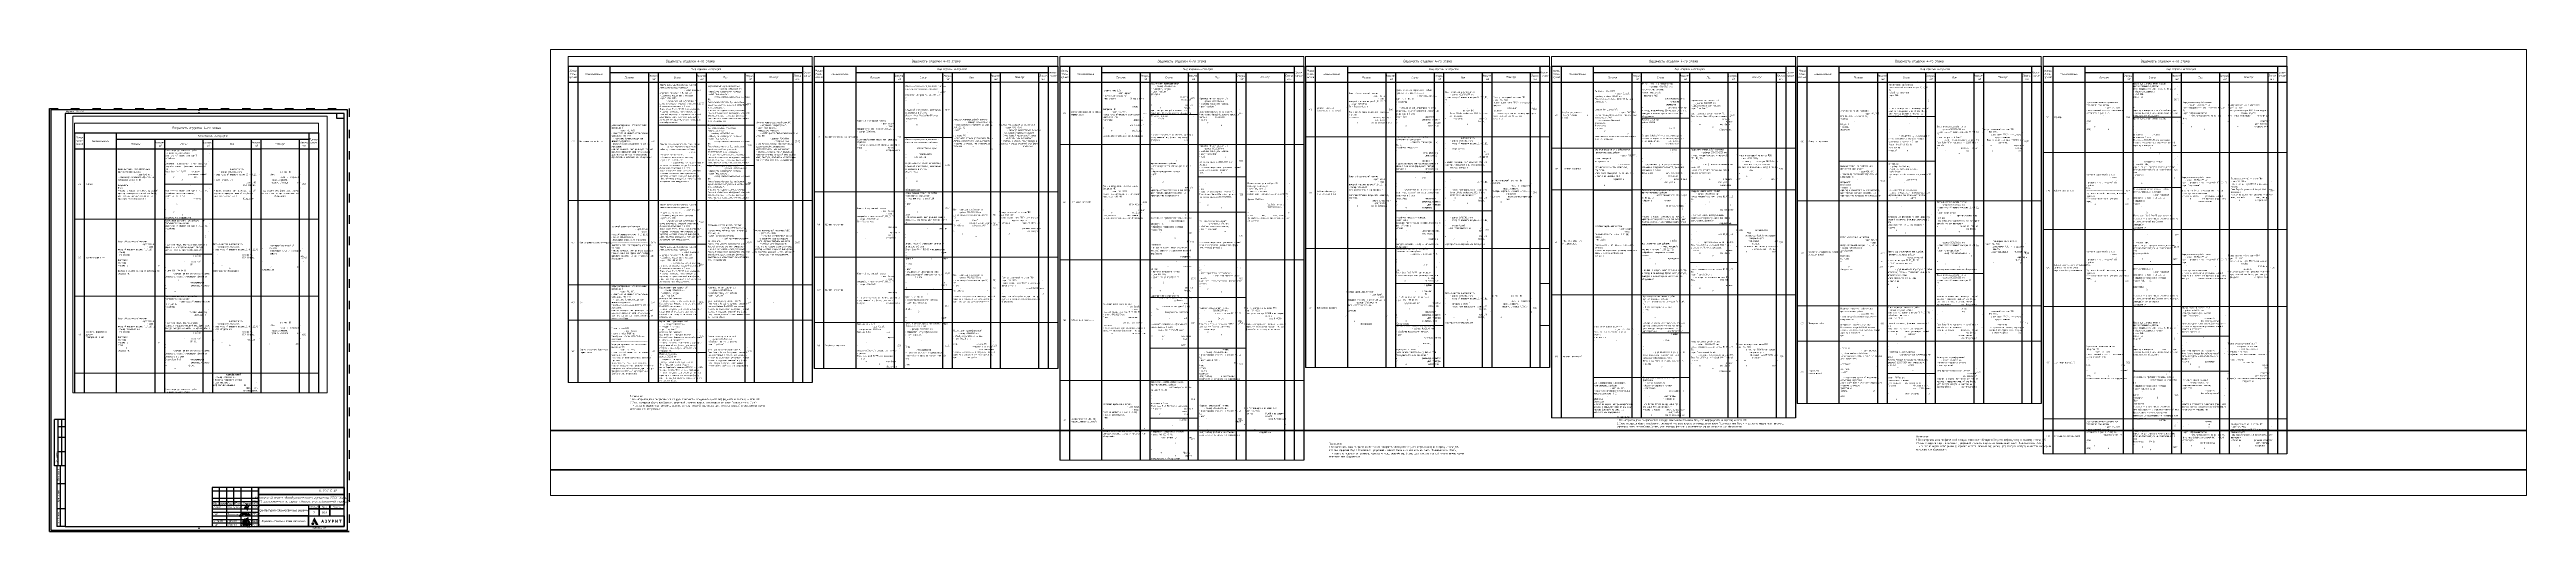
# Paper-space layout '78.4_отд3 эт' of a CAD drawing. Header units: millimetres. Extents: x 49 to 3522, y 38 to 715.
# The model-space entities are those that its viewports show. They can reach past a viewport. Long polylines and large blocks are cut down to what shows.
import ezdxf
from ezdxf.enums import TextEntityAlignment as Align

# ---------------------------------------------------------------- set-up
doc = ezdxf.new("R2010")
doc.units = ezdxf.units.MM
doc.linetypes.add('ACAD_ISO03W100', pattern=[30, 12, -18])
doc.layers.get('0').update_dxf_attribs({"color": 250, "lineweight": 0})
doc.layers.get('Defpoints').update_dxf_attribs({"true_color": 0xe5410b})
doc.layers.add('_RAMKA', color=7, linetype='Continuous')
doc.layers.add('_STAMP', color=7, linetype='Continuous')
for name, color, linetype, lineweight in [('_TEXT', 189, 'Continuous', 18), ('АР_Кровля', 186, 'Continuous', 18), ('АР_Таблица отделки подвал', 250, 'Continuous', 15)]:
    doc.layers.add(name, color=color, linetype=linetype, lineweight=lineweight)
doc.layers.add('ПОДПИСИ', color=7, linetype='Continuous', lineweight=9, true_color=0x0052a5)
doc.styles.add('ISOCPEUR', font='isocpeur.ttf', dxfattribs={"width": 0.7})
doc.styles.add('SIMPLEX', font='simplex.shx', dxfattribs={"width": 0.85, "oblique": 7})
doc.styles.add('Архитект', font='isocpeur.ttf', dxfattribs={"width": 0.8, "oblique": 8})
doc.styles.add('Архитектурный размер', font='isocpeur.ttf', dxfattribs={"width": 0.8, "oblique": 8})

# ---------------------------------------------------------------- blocks, each defined once
blk = doc.blocks.new('_DOP_POLE')
at = {"layer": '_STAMP'}
for p, q in [((-15, 85), (-15, 150)), ((0, 150), (-15, 150)), ((-10, 85), (-10, 150)), ((0, 140), (-10, 140)), ((-5, 85), (-5, 150)), ((0, 150), (0, 0)), ((0, 125), (-10, 125)), ((0, 105), (-10, 105)), ((0, 85), (-15, 85)), ((-12, 85), (-12, 0)), ((-7, 85), (-7, 0)), ((0, 60), (-12, 60)), ((0, 25), (-12, 25)), ((0, 0), (-12, 0))]:
    blk.add_line(p, q, dxfattribs=at)
at = {"layer": '_TEXT', "style": 'ISOCPEUR', "width": 0.7}
for s, p in [('Согласовано', (-12.5, 97.5)), ('Взам. инв N', (-9.5, 72.5)), ('Подп. и дата', (-9.5, 42.5)), ('Инв. N подл.', (-9.5, 12.5))]:
    blk.add_text(s, height=2.5, rotation=90, dxfattribs=at).set_placement(p, align=Align.MIDDLE_CENTER)
blk = doc.blocks.new('*U789')
at = {"color": 0}
for p, q in [((403, 580), (403, 587)), ((413, 580), (403, 580))]:
    blk.add_line(p, q, dxfattribs=at)
at = {"layer": '_RAMKA', "color": 253, "linetype": 'ACAD_ISO03W100', "ltscale": 0.12}
for p, q in [((210, 587), (210, 594)), ((210, 0), (210, 7))]:
    blk.add_line(p, q, dxfattribs=at)
at = {"layer": '_RAMKA', "color": 0}
for points in [[(2, 2), (418, 2), (418, 592), (2, 592)], [(22, 7), (413, 7), (413, 587), (22, 587)]]:
    blk.add_lwpolyline(points, close=True, dxfattribs=at)
at = {"layer": 'Defpoints', "color": 255}
for q in [(0, 594), (420, 0)]:
    blk.add_line((0, 0), q, dxfattribs=at)
at = {"layer": 'Defpoints', "color": 253, "linetype": 'ACAD_ISO03W100'}
blk.add_lwpolyline([(0, 594), (420, 594), (420, 0), (0, 0)], close=True, dxfattribs=at)
at = {"layer": '_RAMKA'}
blk.add_blockref('_DOP_POLE', (22, 7), dxfattribs=at)
at = {"layer": '_RAMKA', "color": 8, "insert": (23, 589.5), "char_height": 2.2, "attachment_point": 4, "style": 'SIMPLEX'}
blk.add_mtext_dynamic_manual_height_columns('Формат: 594x420', width=59.756, gutter_width=12.5, heights=[0], dxfattribs=at)
at = {"layer": '_RAMKA', "color": 8, "style": 'SIMPLEX', "oblique": 7, "width": 0.85}
blk.add_attdef('ФОРМАТ_А', (368, 3.5), '', height=2.5, dxfattribs=at)
blk = doc.blocks.new('Логотип Азурит')
at = {"layer": '_STAMP', "linetype": 'Continuous', "true_color": 0x1447b7}
h = blk.add_hatch(color=162, dxfattribs=at)
h.dxf.hatch_style = 1
h.paths.add_polyline_path([(-42.1, 4.2), (-42.1, 4.4), (-42.1, 4.6), (-42.2, 4.8), (-42.3, 4.9), (-42.4, 5.1), (-42.5, 5.3), (-42.6, 5.4), (-42.7, 5.5), (-42.8, 5.6), (-42.9, 5.7), (-43.1, 5.9), (-43.4, 6), (-43.6, 6), (-43.9, 6.1), (-44.2, 6.1), (-44.4, 6.1), (-44.5, 6), (-44.7, 6), (-44.9, 5.9), (-45, 5.8), (-45.2, 5.7), (-45.4, 5.6), (-45.5, 5.5), (-45.6, 5.3), (-45.7, 5.2), (-45.8, 5), (-45.9, 4.9), (-46, 4.7), (-46, 4.5), (-46.1, 4.3), (-46.1, 4.1), (-46.1, 3.9), (-46, 3.7), (-46, 3.5), (-45.9, 3.4), (-45.9, 3.2), (-45.8, 3.1), (-45.7, 3), (-45.6, 2.9), (-45.5, 2.8), (-45.4, 2.7), (-45.3, 2.6), (-45.2, 2.5), (-45.1, 2.4), (-45, 2.3), (-44.8, 2.3), (-44.7, 2.2), (-44.6, 2.2), (-44.4, 2.2), (-44.3, 2.1), (-44.1, 2.1), (-43.8, 2.1), (-43.6, 2.2), (-43.3, 2.3), (-43.1, 2.4), (-42.9, 2.5), (-42.7, 2.7), (-42.6, 2.8), (-42.4, 3), (-42.3, 3.1), (-42.3, 3.3), (-42.2, 3.5), (-42.1, 3.7), (-42.1, 3.8), (-42.1, 4)])
at = {"layer": '_STAMP', "linetype": 'Continuous', "true_color": 0x2a3756}
h = blk.add_hatch(color=159, dxfattribs=at)
h.dxf.hatch_style = 1
h.paths.add_polyline_path([(-39.4, 8.5), (-40, 9.6), (-40.6, 10.7), (-41.1, 11.7), (-41.6, 12.6), (-41.8, 12.9), (-41.9, 13), (-41.9, 12.9), (-42, 12.8), (-42.4, 12), (-42.8, 11.2), (-43.1, 10.5), (-43.5, 9.7), (-44.2, 8.3), (-44.5, 7.6), (-44.7, 7.1), (-44.8, 6.9), (-44.7, 6.9), (-44.5, 7), (-44.3, 7), (-44.1, 7), (-43.9, 7), (-43.7, 6.9), (-43.6, 6.9), (-43.4, 6.9), (-43.2, 6.8), (-43.1, 6.7), (-42.9, 6.7), (-42.7, 6.6), (-42.6, 6.5), (-42.4, 6.4), (-42.3, 6.3), (-42.2, 6.2), (-42, 6), (-41.9, 5.9), (-41.8, 5.8), (-41.7, 5.7), (-41.6, 5.5), (-41.3, 4.9), (-41, 4.4), (-40.6, 3.6), (-40, 2.6), (-39.8, 2.1), (-37.9, 2.1), (-36.5, 2.1), (-35.9, 2.1), (-36.5, 3.1), (-36.8, 3.8), (-37.2, 4.4), (-37.7, 5.3), (-38.2, 6.3), (-38.5, 6.9), (-38.9, 7.5)])
h = blk.add_hatch(color=159, dxfattribs=at)
h.dxf.hatch_style = 1
h.paths.add_polyline_path([(-29.3, 7.9), (-29.6, 8.8), (-29.9, 9.5), (-30.4, 9.5), (-30.9, 9.5), (-30.9, 9.4), (-31.3, 8.4), (-31.6, 7.3), (-32, 6.3), (-32.2, 5.6), (-32.1, 5.6), (-31.7, 5.6), (-31.2, 5.6), (-31.1, 6), (-31, 6.4), (-30.4, 6.4), (-29.8, 6.4), (-29.6, 6), (-29.5, 5.6), (-29, 5.6), (-28.5, 5.6), (-28.6, 5.8), (-28.9, 6.8)])
h.paths.add_polyline_path([(-30.8, 7.2), (-30.7, 7.3), (-30.6, 7.9), (-30.4, 8.4), (-30.4, 8.6), (-30.4, 8.7), (-30.4, 8.6), (-30.3, 8.4), (-30.2, 8.1), (-30.1, 7.7), (-30, 7.3), (-30, 7.2), (-30.4, 7.2)], flags=16)
h = blk.add_hatch(color=159, dxfattribs=at)
h.dxf.hatch_style = 1
h.paths.add_polyline_path([(-24.4, 7.3), (-24.5, 7.4), (-24.6, 7.5), (-24.7, 7.6), (-24.8, 7.6), (-24.7, 7.7), (-24.6, 7.8), (-24.5, 7.9), (-24.5, 8), (-24.4, 8.1), (-24.3, 8.2), (-24.3, 8.3), (-24.3, 8.3), (-24.3, 8.5), (-24.3, 8.7), (-24.3, 8.7), (-24.3, 8.8), (-24.4, 9), (-24.5, 9.1), (-24.6, 9.3), (-24.8, 9.4), (-24.9, 9.5), (-25.1, 9.5), (-25.3, 9.6), (-25.6, 9.6), (-25.7, 9.6), (-25.9, 9.6), (-26.1, 9.6), (-26.2, 9.5), (-26.4, 9.5), (-26.5, 9.4), (-26.7, 9.3), (-26.8, 9.2), (-26.9, 9.2), (-26.8, 9), (-26.6, 8.7), (-26.5, 8.5), (-26.5, 8.5), (-26.5, 8.5), (-26.3, 8.6), (-26.2, 8.7), (-26.1, 8.7), (-25.9, 8.8), (-25.8, 8.8), (-25.7, 8.8), (-25.6, 8.8), (-25.5, 8.8), (-25.5, 8.7), (-25.4, 8.7), (-25.3, 8.6), (-25.3, 8.6), (-25.3, 8.5), (-25.3, 8.4), (-25.3, 8.3), (-25.3, 8.2), (-25.4, 8.1), (-25.4, 8.1), (-25.4, 8.1), (-25.5, 8), (-25.6, 8), (-25.8, 8), (-26.1, 8), (-26.1, 7.6), (-26.1, 7.2), (-25.8, 7.2), (-25.5, 7.2), (-25.5, 7.2), (-25.4, 7.2), (-25.3, 7.2), (-25.3, 7.1), (-25.2, 7.1), (-25.2, 7), (-25.2, 7), (-25.2, 6.9), (-25.2, 6.8), (-25.2, 6.7), (-25.2, 6.6), (-25.2, 6.6), (-25.3, 6.5), (-25.3, 6.5), (-25.4, 6.5), (-25.4, 6.4), (-25.5, 6.4), (-25.7, 6.4), (-25.8, 6.4), (-25.9, 6.4), (-26, 6.4), (-26.2, 6.5), (-26.3, 6.6), (-26.4, 6.7), (-26.5, 6.8), (-26.8, 6.5), (-26.9, 6.3), (-27, 6.2), (-27, 6.1), (-27, 6.1), (-26.9, 6.1), (-26.8, 6), (-26.6, 5.8), (-26.4, 5.7), (-26.2, 5.6), (-26, 5.6), (-25.8, 5.6), (-25.5, 5.6), (-25.3, 5.6), (-25.1, 5.6), (-25, 5.7), (-24.9, 5.7), (-24.7, 5.8), (-24.6, 5.9), (-24.5, 5.9), (-24.4, 6), (-24.4, 6.1), (-24.3, 6.2), (-24.3, 6.4), (-24.2, 6.5), (-24.2, 6.7), (-24.2, 6.8), (-24.2, 6.9), (-24.2, 7.1), (-24.3, 7.2), (-24.3, 7.3)])
h = blk.add_hatch(color=159, dxfattribs=at)
h.dxf.hatch_style = 1
h.paths.add_polyline_path([(-19.6, 8), (-19.4, 8.7), (-19.1, 9.2), (-19, 9.5), (-19.2, 9.5), (-19.5, 9.5), (-20, 9.5), (-20, 9.4), (-20.3, 8.7), (-20.6, 7.8), (-20.6, 7.7), (-20.7, 7.6), (-20.7, 7.6), (-20.7, 7.7), (-20.8, 8), (-21, 8.4), (-21.3, 9.1), (-21.5, 9.5), (-22.1, 9.5), (-22.6, 9.5), (-22.4, 9.2), (-21.9, 8.2), (-21.3, 7.1), (-21.1, 6.6), (-21.1, 6.6), (-21.1, 6.5), (-21.1, 6.5), (-21.2, 6.4), (-21.3, 6.4), (-21.4, 6.4), (-21.5, 6.4), (-21.5, 6.4), (-21.6, 6.4), (-21.7, 6.5), (-21.8, 6.5), (-21.9, 6.5), (-21.9, 6.4), (-22.1, 6), (-22.2, 5.9), (-22.2, 5.8), (-22.1, 5.8), (-21.9, 5.7), (-21.8, 5.6), (-21.7, 5.6), (-21.5, 5.6), (-21.3, 5.6), (-21.1, 5.6), (-21, 5.6), (-20.9, 5.7), (-20.8, 5.7), (-20.7, 5.8), (-20.6, 5.8), (-20.6, 5.9), (-20.5, 6), (-20.3, 6.2), (-20.3, 6.4), (-20.2, 6.5), (-19.9, 7.3)])
h = blk.add_hatch(color=159, dxfattribs=at)
h.dxf.hatch_style = 1
h.paths.add_polyline_path([(-14.5, 7.5), (-14.4, 7.6), (-14.4, 7.7), (-14.3, 8), (-14.3, 8.2), (-14.3, 8.4), (-14.4, 8.6), (-14.4, 8.8), (-14.5, 8.9), (-14.6, 9), (-14.6, 9.1), (-14.7, 9.2), (-14.8, 9.3), (-14.9, 9.4), (-15.1, 9.4), (-15.2, 9.5), (-15.3, 9.5), (-15.5, 9.5), (-16.3, 9.5), (-17.2, 9.5), (-17.2, 7.6), (-17.2, 5.6), (-16.7, 5.6), (-16.3, 5.6), (-16.3, 6.2), (-16.3, 6.8), (-15.9, 6.8), (-15.6, 6.8), (-15.4, 6.9), (-15.2, 6.9), (-15, 7), (-14.8, 7.1), (-14.7, 7.2), (-14.6, 7.4)])
h.paths.add_polyline_path([(-15.6, 7.7), (-15.7, 7.7), (-16, 7.7), (-16.3, 7.7), (-16.3, 8.2), (-16.3, 8.7), (-15.9, 8.7), (-15.6, 8.7), (-15.6, 8.7), (-15.5, 8.7), (-15.4, 8.6), (-15.4, 8.5), (-15.3, 8.4), (-15.3, 8.4), (-15.3, 8.2), (-15.3, 8.1), (-15.3, 8), (-15.3, 7.9), (-15.4, 7.9), (-15.4, 7.8), (-15.4, 7.8), (-15.5, 7.7)], flags=16)
h = blk.add_hatch(color=159, dxfattribs=at)
h.dxf.hatch_style = 1
h.paths.add_polyline_path([(-10.1, 7.8), (-10, 8), (-9.9, 8.1), (-9.9, 7.9), (-10, 7.5), (-10, 6.7), (-10, 5.6), (-9.5, 5.6), (-9, 5.6), (-9, 7.6), (-9, 9.5), (-9.5, 9.5), (-10, 9.5), (-10.4, 8.9), (-10.8, 8.1), (-11, 7.8), (-11.3, 7.3), (-11.4, 7.1), (-11.4, 7), (-11.4, 7.3), (-11.4, 7.8), (-11.4, 8.6), (-11.4, 9.5), (-11.9, 9.5), (-12.3, 9.5), (-12.3, 7.6), (-12.3, 5.6), (-11.9, 5.6), (-11.4, 5.6), (-11.2, 5.9), (-10.6, 6.9), (-10.3, 7.4)])
h = blk.add_hatch(color=159, dxfattribs=at)
h.dxf.hatch_style = 1
h.paths.add_polyline_path([(-3.7, 9.1), (-3.7, 9.5), (-5.4, 9.5), (-7.1, 9.5), (-7.1, 9.1), (-7.1, 8.7), (-6.5, 8.7), (-5.9, 8.7), (-5.9, 7.2), (-5.9, 5.6), (-5.4, 5.6), (-5, 5.6), (-5, 7.2), (-5, 8.7), (-4.3, 8.7), (-3.7, 8.7)])
blk = doc.blocks.new('подпись Липавская')
at = {"color": 162, "lineweight": 18, "true_color": 0x0034d1}
for points, knots in [([(2.4, -0.6), (1.9, -1.1), (1.5, -1.5), (0.6, -2.3), (0.2, -2.6), (-0.4, -3.1), (-0.8, -3.3), (-1.5, -3.6), (-1.9, -3.7), (-2.4, -3.8), (-2.6, -3.8), (-2.9, -3.6), (-3, -3.5), (-3.1, -3.2), (-3, -3.1), (-3, -2.6), (-2.9, -2.3), (-2.6, -1.9), (-2.5, -1.7), (-2, -1), (-1.6, -0.6), (-0.8, 0.1), (-0.4, 0.4), (0.6, 0.9), (1, 1.2), (1.6, 1.4), (1.6, 1.4), (1.7, 1.5)], [1.927995, 1.927995, 1.927995, 1.927995, 2.162861, 2.162861, 2.342684, 2.342684, 2.481252, 2.481252, 2.589465, 2.589465, 2.644352, 2.644352, 2.684993, 2.684993, 2.725633, 2.725633, 2.816518, 2.816518, 2.907403, 2.907403, 3.101021, 3.101021, 3.294638, 3.294638, 3.488255, 3.488255, 3.514244, 3.514244, 3.514244, 3.514244]), ([(1.5, 0.1), (1.6, 0.1), (1.8, 0.1), (2, 0.2), (2.1, 0.3), (2.5, 0.4), (2.7, 0.6), (3, 0.7)], [0.9055552, 0.9055552, 0.9055552, 0.9055552, 0.9629326, 0.9629326, 1.02031, 1.02031, 1.1239395, 1.1239395, 1.1239395, 1.1239395]), ([(6.8, 0.3), (6.6, 0.1), (6.3, 0), (5.8, -0.3), (5.5, -0.5), (5, -0.7), (4.7, -0.8), (4.2, -1), (4, -1), (3.6, -1.1), (3.4, -1.1), (3, -1.1), (2.8, -1.1), (2.6, -1), (2.5, -1), (2.4, -0.8), (2.3, -0.7), (2.4, -0.6)], [4.3062538, 4.3062538, 4.3062538, 4.3062538, 4.4138757, 4.4138757, 4.5214976, 4.5214976, 4.6291196, 4.6291196, 4.7090277, 4.7090277, 4.7729116, 4.7729116, 4.8231548, 4.8231548, 4.8495834, 4.8495834, 4.87234, 4.87234, 4.87234, 4.87234]), ([(2.8, -0.2), (3.1, 0.1), (3.6, 0.3), (4.3, 0.6), (4.6, 0.7), (5.2, 0.9), (5.6, 0.9), (6.2, 1), (6.5, 1), (6.8, 1)], [4.9347748, 4.9347748, 4.9347748, 4.9347748, 5.0568055, 5.0568055, 5.1788362, 5.1788362, 5.3146558, 5.3146558, 5.3908243, 5.3908243, 5.3908243, 5.3908243]), ([(5.1, 2.3), (5.5, 2.3), (5.9, 2.2), (6.5, 2), (6.7, 2), (7.1, 1.6), (7.3, 1.3), (7.3, 1), (7.2, 0.9), (7.2, 0.8)], [3.9400756, 3.9400756, 3.9400756, 3.9400756, 4.077799, 4.077799, 4.1515227, 4.1515227, 4.2252463, 4.2252463, 4.2499379, 4.2499379, 4.2499379, 4.2499379]), ([(7.2, 0.8), (7.3, 0.7), (7.3, 0.5), (7.3, 0.3), (7.3, 0.2), (7.3, 0), (7.2, 0), (7.2, 0)], [5.43291642, 5.43291642, 5.43291642, 5.43291642, 5.46279586, 5.46279586, 5.4926753, 5.4926753, 5.50331351, 5.50331351, 5.50331351, 5.50331351]), ([(7.2, 0), (7.4, 0), (7.5, 0), (7.8, 0), (8, 0), (8.2, -0.2), (8.3, -0.3), (8.3, -0.4)], [6.0978529, 6.0978529, 6.0978529, 6.0978529, 6.1425729, 6.1425729, 6.1872929, 6.1872929, 6.2036694, 6.2036694, 6.2036694, 6.2036694]), ([(8.7, -0.5), (8.8, -0.1), (9.2, 0.3), (9.8, 0.8), (10.2, 1.1), (11, 1.4), (11.4, 1.5), (12.7, 1.7), (13.6, 1.8), (15, 1.9), (15.7, 1.9), (16.8, 1.9), (17.2, 1.9), (18, 1.8), (18.5, 1.8), (19.2, 1.7), (19.4, 1.7), (19.7, 1.7)], [7.769656, 7.769656, 7.769656, 7.769656, 7.921996, 7.921996, 8.074335, 8.074335, 8.226675, 8.226675, 8.542229, 8.542229, 8.775159, 8.775159, 8.93404, 8.93404, 9.09292, 9.09292, 9.186254, 9.186254, 9.186254, 9.186254]), ([(6.6, -0.7), (6.5, -0.8), (6.4, -0.9), (6, -1.1), (5.7, -1.3), (5.4, -1.4), (5.3, -1.4), (5.2, -1.4), (5.1, -1.4), (5, -1.4), (5, -1.4), (4.9, -1.4), (4.8, -1.3), (4.8, -1.1), (4.8, -1.1), (4.9, -1), (4.9, -1), (4.9, -0.9), (5, -0.9), (5.1, -0.8), (5.3, -0.7), (5.5, -0.6), (5.6, -0.5), (5.9, -0.4), (6, -0.3), (6.3, -0.3), (6.3, -0.3), (6.4, -0.2)], [5.5967371, 5.5967371, 5.5967371, 5.5967371, 5.6654435, 5.6654435, 5.7341498, 5.7341498, 5.7599769, 5.7599769, 5.7754743, 5.7754743, 5.7848694, 5.7848694, 5.7920528, 5.7920528, 5.7992363, 5.7992363, 5.8064198, 5.8064198, 5.8255794, 5.8255794, 5.8652806, 5.8652806, 5.9049817, 5.9049817, 5.9720452, 5.9720452, 5.9983972, 5.9983972, 5.9983972, 5.9983972]), ([(7.7, -1.2), (7.7, -1.3), (7.6, -1.3), (7.4, -1.4), (7.3, -1.5), (7.1, -1.5), (7, -1.5), (6.9, -1.4), (6.9, -1.4), (6.8, -1.3), (6.8, -1.2), (6.8, -1.1), (6.8, -1), (6.9, -0.9), (6.9, -0.9), (7, -0.8), (7.1, -0.7), (7.4, -0.6), (7.6, -0.5), (7.7, -0.5)], [6.3030834, 6.3030834, 6.3030834, 6.3030834, 6.3311025, 6.3311025, 6.3581066, 6.3581066, 6.3684891, 6.3684891, 6.3749758, 6.3749758, 6.3814625, 6.3814625, 6.3879491, 6.3879491, 6.4022384, 6.4022384, 6.4305971, 6.4305971, 6.4944159, 6.4944159, 6.4944159, 6.4944159]), ([(8.6, -1.2), (8.5, -1.3), (8.4, -1.3), (8.3, -1.4), (8.2, -1.4), (8.1, -1.5), (8, -1.5), (7.9, -1.4), (7.8, -1.4), (7.7, -1.3), (7.7, -1.3), (7.7, -1.2)], [6.63437936, 6.63437936, 6.63437936, 6.63437936, 6.65591892, 6.65591892, 6.6718971, 6.6718971, 6.68234273, 6.68234273, 6.6889962, 6.6889962, 6.69151939, 6.69151939, 6.69151939, 6.69151939]), ([(9.7, -1.1), (9.9, -1.1), (10.3, -1), (11, -1), (11.3, -1), (11.8, -1.2), (11.9, -1.4), (12.1, -1.8), (12, -2.1), (11.8, -2.3), (11.7, -2.4), (11.3, -2.5), (11.2, -2.5), (10.6, -2.5), (10.3, -2.5), (9.7, -2.3), (9.5, -2.2), (9.1, -2), (8.9, -1.9), (8.6, -1.5), (8.6, -1.4), (8.6, -1.2)], [7.0162906, 7.0162906, 7.0162906, 7.0162906, 7.0993883, 7.0993883, 7.1824861, 7.1824861, 7.2545595, 7.2545595, 7.301037, 7.301037, 7.3475144, 7.3475144, 7.3939919, 7.3939919, 7.486045, 7.486045, 7.578098, 7.578098, 7.6546435, 7.6546435, 7.6967383, 7.6967383, 7.6967383, 7.6967383]), ([(9.2, -0.6), (9.2, -0.6), (9.3, -0.6), (9.5, -0.5), (9.5, -0.5), (9.6, -0.5), (9.7, -0.6), (9.8, -0.8), (9.8, -0.8), (9.8, -0.9), (9.8, -1), (9.8, -1), (9.7, -1.1), (9.7, -1.1)], [6.85701628, 6.85701628, 6.85701628, 6.85701628, 6.88166544, 6.88166544, 6.8944683, 6.8944683, 6.90289754, 6.90289754, 6.91132677, 6.91132677, 6.91975601, 6.91975601, 6.93200035, 6.93200035, 6.93200035, 6.93200035])]:
    blk.add_open_spline(points, degree=3, knots=knots, dxfattribs=at)
blk.add_spline([(0, 0), (0, -0.1), (0.3, -0.2), (0.8, 0), (1.4, 0.3), (1.9, 0.6), (2.3, 0.9), (2.7, 1.2), (2.9, 1.5), (3, 1.7), (3, 1.9), (2.7, 1.9), (2.4, 1.7), (1.8, 1.3), (1.5, 1), (1.2, 0.5), (1.1, 0.1), (1.2, -0.1), (1.6, -0.2), (2.1, 0), (2.5, 0.2), (2.9, 0.4), (3.5, 0.7), (4.1, 1.2), (4.6, 1.8), (4.8, 2.1), (4.9, 2.3), (4.5, 2.1), (4.1, 1.7), (3.7, 1.3), (3.1, 0.5), (2.4, -0.2), (1.7, -1), (0.7, -1.8), (-0.1, -2.5), (-1.4, -3.3), (-2.7, -3.4), (-2.7, -2.6), (-2.3, -1.8), (-1.6, -1), (-0.5, -0.1), (1, 0.8), (2, 1.3), (3.5, 1.8), (4.9, 2), (5.9, 2), (6.5, 1.8), (6.9, 1.5), (7, 1.1), (6.6, 0.4), (5.7, -0.1), (4.4, -0.6), (3.4, -0.9), (2.6, -0.8), (3.8, 0.1), (4.9, 0.5), (6.3, 0.7), (7.1, 0.5), (7, 0.1), (6.8, -0.2), (6.4, -0.5), (5.9, -0.9), (5, -1.2), (5.4, -0.9), (5.6, -0.8), (5.9, -0.6), (6.2, -0.5), (6.9, -0.3), (7.6, -0.2), (8, -0.4), (8.1, -0.4), (8, -0.6), (7.7, -1), (7.3, -1.2), (7, -1.2), (7.2, -1), (7.4, -0.9), (7.8, -0.7), (8.1, -0.6), (8.4, -0.6), (8.5, -0.7), (8.4, -1.1), (8.2, -1.2), (8, -1.2), (8, -1), (8.2, -0.9), (8.7, -0.9), (9, -0.9), (9.6, -0.8), (9.4, -1.1), (10.8, -1.2), (11.7, -1.6), (11.8, -1.9), (10.3, -2.2), (9.5, -1.9), (8.9, -1.5), (8.8, -0.7), (9.2, -0.1), (9.8, 0.5), (10.7, 1), (12.2, 1.4), (13.8, 1.6), (15.5, 1.7), (16.6, 1.7), (17.2, 1.6), (18.3, 1.6), (19.6, 1.4)], degree=3, dxfattribs=at)
for points in [[(0.2, 0.1), (0.5, 0.1), (0.6, 0.2), (0.9, 0.3)], [(1.6, 0.7), (1.9, 0.9), (2.1, 1), (2.3, 1.2)], [(2, 1.1), (1.8, 0.9), (1.7, 0.8), (1.6, 0.7)], [(3.3, 0.4), (3.1, 0.2), (3, 0), (2.8, -0.2)], [(3.2, 2), (3.6, 2), (3.9, 2.1), (4.2, 2.2)], [(8.3, -0.4), (8.4, -0.4), (8.6, -0.4), (8.7, -0.5)]]:
    blk.add_open_spline(points, degree=3, dxfattribs=at)
blk = doc.blocks.new('A$C87e5faed')
at = {"color": 172, "true_color": 0x1616e3}
for p, q in [((4.5, 4), (1.3, 0.4)), ((1.3, 0.4), (4.4, 3.1)), ((1.3, 0.4), (4.4, 3)), ((4.5, 3.9), (1.4, 0.4)), ((2.7, -0.6), (4.6, 1.4)), ((2.8, -0.6), (4.6, 1.3)), ((3.9, 0), (3.2, -0.6)), ((3.9, 0), (4, 0.1)), ((4, 0.1), (4.6, 0.7)), ((4.1, 0.2), (4.6, 0.6)), ((4.5, 3.2), (4.7, 3.4)), ((4.5, 3.1), (4.7, 3.3)), ((4.6, 1.4), (5.1, 1.9)), ((4.6, 1.4), (4.9, 1.8)), ((4.6, 0.5), (4.6, 0.3)), ((4.6, 0.3), (4.8, 0.2)), ((4.7, 0.7), (7.2, 2.9)), ((4.9, 1.3), (4.7, 0.9)), ((4.7, 0.7), (4.7, 0.6)), ((4.7, 0.6), (4.7, 0.3)), ((4.7, 0.3), (4.8, 0.3)), ((4.8, 0.8), (7.2, 3)), ((5, 1.3), (4.8, 0.8)), ((4.8, 0.3), (5.3, 0.4)), ((4.8, 0.2), (5.3, 0.4)), ((4.8, 0.2), (5.3, 0.4)), ((7.2, 3), (5, 1.3)), ((7.1, 3), (5, 1.3)), ((5.1, 2), (7.4, 4.8)), ((5.2, 2.1), (7.4, 4.8)), ((5.3, 0.4), (7.5, 2)), ((5.3, 0.4), (6.5, 1.2)), ((6.7, 1.4), (6.2, 0.8)), ((6.5, 1.2), (6.2, 0.8)), ((6.7, 1.4), (7.6, 2)), ((6.7, 0.6), (7.1, 0.9)), ((7.5, 2), (6.8, 1.5)), ((6.8, 0.5), (7.2, 1)), ((6.9, 1.5), (6.9, 1.5)), ((7.8, 1.8), (7.1, 0.9)), ((7.2, 1), (8, 1.7)), ((7.9, 1.7), (7.2, 1)), ((7.2, 1), (7.3, 0.8)), ((7.3, 1), (8, 1.6)), ((7.4, 0.9), (7.3, 1)), ((7.3, 0.8), (7.5, 0.8)), ((7.4, 4.8), (8.7, 5.6)), ((7.4, 4.8), (8.7, 5.6)), ((7.4, 0.9), (7.5, 0.9)), ((7.5, 2), (7.6, 2)), ((7.5, 0.8), (7.8, 0.9)), ((7.5, 0.9), (7.8, 0.9)), ((7.8, 0.9), (9, 1.7)), ((7.8, 0.9), (9.1, 1.6)), ((9.2, 1.5), (10.5, 0.4)), ((9.2, 1.4), (10.5, 0.4)), ((9.7, 2.6), (9.6, 2.6)), ((9.7, 2.5), (9.6, 2.5)), ((9.8, 2.5), (9.7, 2.6)), ((9.7, 2.5), (9.7, 2.5)), ((3, -0.7), (2.7, -0.6)), ((3, -0.7), (2.8, -0.6)), ((3.2, -0.6), (3, -0.7)), ((3.3, -0.6), (3, -0.7)), ((3.9, 0), (3.3, -0.6)), ((10.2, -0.7), (7.3, -2.5)), ((10.2, -0.8), (7.3, -2.6))]:
    blk.add_line(p, q, dxfattribs=at)
for points in [[(3.9, 0), (3.1, -0.2), (2.4, -0.3), (2.1, -0.3), (2.1, -0.1), (2.4, 0.2), (4.5, 1.6)], [(4, 0.1), (3.1, -0.2), (2.4, -0.3), (2.2, -0.2), (2.2, -0.1), (2.5, 0.2), (4.5, 1.6), (4.6, 1.4)], [(4.6, 0.5), (4.2, 0.1), (4, 0.1)], [(4.6, 0.6), (4.6, 0.5), (4.2, 0.2), (4.1, 0.2)], [(4.5, 3.1), (4.4, 2.2), (4.6, 1.6)], [(4.4, 3), (4.4, 2.2), (4.5, 1.6)], [(4.6, 1.6), (5.1, 2)], [(4.6, 1.6), (4.9, 1.8)], [(4.6, 1.6), (4.6, 1.4)], [(4.6, 1.4), (4.7, 0.9)], [(4.6, 1.3), (4.7, 0.9), (4.6, 0.7)]]:
    blk.add_lwpolyline(points, dxfattribs=at)
for points in [[(4.7, 3.3), (5.1, 3.7, 0.664719), (5, 3.9, 0.116051), (4.6, 3.6, 0.12803), (4.5, 3.4), (4.4, 3.1)], [(4.7, 3.4), (5.1, 3.7, 0.620604), (5, 3.8, 0.116009), (4.7, 3.6, 0.126024), (4.5, 3.3), (4.5, 3.2)], [(5.1, 1.9), (5.4, 2.1), (9.2, 5.1, 0.828646), (8.7, 5.6)], [(5.2, 2.1), (5.4, 2.2), (9.1, 5.1, 0.817588), (8.7, 5.6)]]:
    blk.add_lwpolyline(points, format="xyb", dxfattribs=at)
for centre, radius, start, end in [((6.4, 0.7), 0.164, 144.8899, 225.505), ((6.4, 0.7), 0.222, 144.8899, 225.505), ((6.5, 0.9), 0.486, 237.4946, 304.5474), ((6.5, 0.9), 0.428, 237.4946, 304.5474), ((7.2, 2.9), 0.0636, 335.3486, 107.8343), ((7.9, 1.7), 0.131, 327.1495, 150.1539), ((7.9, 1.7), 0.0731, 327.1495, 150.1539), ((9.7, 1.9), 0.682, 96.4472, 194.9902), ((9.7, 1.9), 0.624, 96.4472, 193.5642), ((8.4, 3), 1.49, 299.157, 339.3007), ((8.4, 3), 1.44, 299.6881, 338.4776), ((9.7, 1.9), 0.624, 199.0634, 220.3111), ((9.7, 1.9), 0.682, 200.0512, 220.3111), ((9.9, -0.1), 0.707, 295.4048, 36.3986), ((9.9, -0.1), 0.765, 295.4048, 36.3986)]:
    blk.add_arc(centre, radius, start, end, dxfattribs=at)
blk = doc.blocks.new('Маркова')
at = {"layer": 'ПОДПИСИ'}
for points in [[(44384.2, 26837.5), (44384, 26838), (44383.9, 26838.5), (44383.7, 26838.9), (44383.4, 26839.4), (44382.9, 26839.8), (44382.4, 26840), (44381.9, 26839.9), (44381.5, 26839.5), (44381.4, 26839.1), (44381.4, 26838.7), (44381.6, 26838.2), (44381.8, 26837.8), (44382.2, 26837.4), (44382.8, 26837.1), (44383.5, 26837.1), (44384, 26837.2), (44384.6, 26837.8), (44384.7, 26838.6), (44384.7, 26839.2), (44384.7, 26840.2), (44384.7, 26840.9)], [(44385, 26840.5), (44384.8, 26841), (44384.6, 26841.2), (44384.4, 26841.2), (44384.2, 26841), (44384.2, 26840.5), (44384.4, 26840), (44384.6, 26839.2), (44384.9, 26838.5), (44385.2, 26837.9), (44385.4, 26839.1), (44385.4, 26839.9), (44385.4, 26840.6), (44385.4, 26840.9), (44385.2, 26841), (44385.2, 26840.8), (44385.3, 26839.8), (44385.7, 26838.2), (44385.8, 26837.9), (44386.1, 26838.4), (44386.2, 26839.1), (44386.2, 26839.4), (44385.9, 26839.4), (44385.7, 26839), (44385.8, 26838.6), (44386.2, 26838.3), (44386.4, 26838), (44386.6, 26837.9), (44386.8, 26838.7), (44386.9, 26839.3), (44386.7, 26839.7), (44386.4, 26839.8), (44386, 26839.7), (44385.9, 26839.3), (44386, 26838.9), (44386.1, 26838.5), (44386.2, 26838.4), (44386.5, 26838.4), (44386.8, 26838.8), (44386.7, 26839.4), (44386.7, 26838.9), (44386.9, 26838.2), (44387.1, 26838), (44387.2, 26837.9), (44387.4, 26838.1), (44387.5, 26839), (44387.4, 26839.8), (44387.2, 26840.7), (44387.8, 26837.9), (44387.9, 26837.4), (44388, 26837), (44388.1, 26836.5), (44388.1, 26836.2), (44387.9, 26836.3), (44387.5, 26836.8), (44387.3, 26837.5), (44387.2, 26838.2), (44387.2, 26838.9), (44387.6, 26839.4), (44387.7, 26839.4), (44387.8, 26838.9), (44388, 26838.5), (44388.2, 26838.2), (44388.3, 26838.2), (44388.5, 26838.6), (44388.6, 26839.3), (44388.6, 26839.8), (44389, 26838.6), (44388.8, 26839.4), (44389, 26839.6), (44389.2, 26839.2), (44389.3, 26838.9), (44389.5, 26838.7), (44389.7, 26839), (44389.9, 26839.7), (44390, 26840.3), (44389.9, 26841.6), (44389.7, 26841.8), (44389.6, 26841.7), (44389.6, 26841.3), (44389.7, 26840.3), (44389.9, 26838.8), (44390, 26837.8), (44390, 26837.1), (44390, 26836.1), (44389.7, 26836.3), (44389.5, 26836.9), (44389.4, 26837.9), (44389.4, 26838.5), (44389.5, 26839.2), (44389.9, 26838.8), (44389.9, 26838.6), (44390.1, 26838), (44390.3, 26838.4), (44390.7, 26839), (44390.8, 26838.7), (44391.2, 26839), (44391.4, 26838.7), (44391.9, 26838.8), (44392.2, 26838.7), (44392.6, 26838.8)]]:
    blk.add_spline(points, degree=3, dxfattribs=at)
blk = doc.blocks.new('_Azurit_Stamp 1')
at = {"layer": '_STAMP', "lineweight": -2}
for p, q in [((-185, 50), (-120, 50)), ((-185, 40), (-120, 40)), ((-120, 55), (-120, 0)), ((-185, 25), (-120, 25)), ((-185, 20), (-120, 20)), ((-185, 15), (-120, 15)), ((-185, 10), (-120, 10)), ((-185, 5), (-120, 5))]:
    blk.add_line(p, q, dxfattribs=at)
at = {"layer": '_STAMP', "lineweight": 30}
for p, q in [((-185, 35), (-120, 35)), ((-175, 55), (-175, 30)), ((-165, 55), (-165, 0)), ((-155, 55), (-155, 30)), ((-145, 55), (-145, 0)), ((-130, 55), (-130, 0)), ((-185, 30), (-120, 30))]:
    blk.add_line(p, q, dxfattribs=at)
at = {"layer": '_STAMP', "lineweight": -2}
blk.add_lwpolyline([(-185, 0), (0, 0), (0, 55), (-185, 55)], close=True, dxfattribs=at)
at = {"layer": '_STAMP', "lineweight": 30}
for points in [[(-185, 0), (0, 0), (0, 55), (-185, 55)], [(-120, 55), (0, 55), (0, 45), (-120, 45)], [(-120, 45), (0, 45), (0, 30), (-120, 30)], [(-120, 30), (-50, 30), (-50, 15), (-120, 15)], [(-120, 15), (-50, 15), (-50, 0), (-120, 0)], [(-50, 25), (-35, 25), (-35, 30), (-50, 30)], [(-50, 15), (-35, 15), (-35, 25), (-50, 25)], [(-50, 15), (0, 15), (0, 0), (-50, 0)], [(-35, 25), (-20, 25), (-20, 30), (-35, 30)], [(-35, 15), (-20, 15), (-20, 25), (-35, 25)], [(-20, 25), (0, 25), (0, 30), (-20, 30)], [(-20, 15), (0, 15), (0, 25), (-20, 25)]]:
    blk.add_lwpolyline(points, close=True, dxfattribs=at)
at = {"layer": 'ПОДПИСИ', "color": 172, "true_color": 0x1616e3}
blk.add_spline([(-136.5, 32.4), (-139.8, 24.8), (-139.7, 26.1), (-137.9, 28.3), (-136.5, 29.8), (-135.8, 31.7), (-135.9, 32), (-136.1, 31.7), (-137.7, 26.2), (-137.8, 25.8), (-136.2, 27.9), (-136.4, 27.6), (-136.8, 26), (-135.3, 27.9), (-135.4, 27.7), (-135.8, 26.7), (-133.3, 29.7), (-133.2, 30.3), (-133.4, 30.5), (-133.9, 29.1), (-135.8, 23.1), (-135.7, 24.2), (-135.2, 26.2), (-133.2, 29.4), (-132.3, 30.9)], degree=3, dxfattribs=at)
at = {"color": 172, "true_color": 0x1616e3}
blk.add_blockref('подпись Липавская', (-143.6, 17.8), dxfattribs=at)
at = {"color": 172, "true_color": 0x1616e3, "xscale": 1.418317179910401, "yscale": 1.418317179910401, "zscale": 1.418317179910401}
blk.add_blockref('Маркова', (-63091.8, -38063.1), dxfattribs=at)
at = {"color": 241, "ltscale": 100, "true_color": 0xf7abae}
blk.add_blockref('A$C87e5faed', (-143.6, 6.6), dxfattribs=at)
at = {"linetype": 'Continuous'}
blk.add_blockref('Логотип Азурит', (0.2, -0.1), dxfattribs=at)
at = {"layer": '_STAMP', "lineweight": 40, "style": 'Архитект', "oblique": 8, "width": 0.8}
for p in [(-130.3, 26.5), (-130.3, 16.5), (-130.3, 6.5), (-130.3, 1.5)]:
    blk.add_text('2026.06.02', height=2, dxfattribs=at).set_placement(p)
at = {"layer": '_STAMP', "color": 7, "lineweight": -2, "char_height": 3, "attachment_point": 5, "style": 'Архитектурный размер'}
for s, insert, width in [('Капитальный ремонт общеобразовательного учреждения (ГБОУ "Школа №429"), расположенного по адресу: г.Москва, 5-ая ул.Соколиной Горы, д.14', (-60, 37.5), 120), ('Архитектурно-планировочные решения', (-85, 22.5), 70)]:
    blk.add_mtext(s, dxfattribs=dict(at, insert=insert, width=width))
at = {"layer": '_STAMP', "color": 7, "lineweight": -2, "attachment_point": 4}
for s, width, gutter_width, heights, insert, char_height, style in [('{\\C256;\\c0;16-25/Г-П-АР}', 69.159, 0, [9.61], (-35.5, 50.2), 3, 'Архитектурный размер'), ('Изм', 10, 12.5, [0], (-183.7, 32.5), 2.5, 'Архитект'), ('Разраб.', 20, 12.5, [0], (-183, 27.5), 2.5, 'Архитект'), ('ГАП', 20, 12.5, [0], (-183, 17.3), 2.5, 'Архитект'), ('Н. контр.', 20, 12.5, [0], (-183, 7.3), 2.5, 'Архитект'), ('ГИП', 20, 12.5, [0], (-183, 2), 2.5, 'Архитектурный размер'), ('Кол.уч', 10, 12.5, [0], (-173.7, 32.2), 2.5, 'Архитект'), ('Лист', 10, 12.5, [0], (-163.7, 32.5), 2.5, 'Архитект'), ('Липавская', 19.036, 12.5, [0], (-163.4, 17.2), 2.5, 'Архитект'), ('Губарева', 19.036, 12.5, [0], (-163.4, 7.2), 2.5, 'Архитект'), ('Новгородская', 19.036, 12.5, [0], (-163, 27.2), 2.5, 'Архитект'), ('Маркова', 19.036, 12.5, [0], (-163, 2.3), 2.5, 'Архитектурный размер'), ('N%%Dдок', 10, 12.5, [0], (-153.7, 32.5), 2.5, 'Архитект'), ('Подпись', 10, 12.5, [0], (-141.2, 32.5), 2.5, 'Архитект'), ('Дата', 10, 12.5, [0], (-128.7, 32.5), 2.5, 'Архитект')]:
    blk.add_mtext_dynamic_manual_height_columns(s, width=width, gutter_width=gutter_width, heights=heights, dxfattribs=dict(at, insert=insert, char_height=char_height, style=style))
at = {"layer": '_STAMP', "lineweight": -2, "char_height": 2.5, "attachment_point": 5, "style": 'Архитект'}
for s, insert in [('Стадия', (-42.5, 27.5)), ('Лист', (-27.5, 27.5)), ('Листов', (-10, 27.5))]:
    blk.add_mtext_dynamic_manual_height_columns(s, width=15, gutter_width=12.5, heights=[0], dxfattribs=dict(at, insert=insert))
at = {"layer": '_TEXT', "lineweight": -2, "insert": (-42.5, 20), "char_height": 3, "attachment_point": 5, "style": 'Архитект'}
blk.add_mtext_dynamic_manual_height_columns('П', width=13.353, gutter_width=12.5, heights=[9.08], dxfattribs=at)
blk = doc.blocks.new('*T787')
at = {"layer": 'Defpoints', "color": 8, "linetype": 'ByBlock', "lineweight": 0, "ltscale": 20, "transparency": 16777216}
for p, q in [((0, 0), (34200, 0)), ((0, 0), (0, -1350)), ((34200, 0), (34200, -1350)), ((34470, 0), (68670, 0)), ((34470, 0), (34470, -1350)), ((68670, 0), (68670, -1350)), ((68940, 0), (103140, 0)), ((68940, 0), (68940, -1350)), ((103140, 0), (103140, -1350)), ((103410, 0), (137610, 0)), ((103410, 0), (103410, -1350)), ((137610, 0), (137610, -1350)), ((137880, 0), (172080, 0)), ((137880, 0), (137880, -1350)), ((172080, 0), (172080, -1350)), ((172350, 0), (206550, 0)), ((172350, 0), (172350, -1350)), ((206550, 0), (206550, -1350)), ((206820, 0), (241020, 0)), ((206820, 0), (206820, -1350)), ((241020, 0), (241020, -1350))]:
    blk.add_line(p, q, dxfattribs=at)
at = {"layer": 'АР_Таблица отделки подвал', "color": 0, "lineweight": 30, "ltscale": 20, "transparency": 16777216}
for p, q in [((0, -1350), (1350, -1350)), ((34470, -1350), (35820, -1350)), ((68940, -1350), (70290, -1350)), ((103410, -1350), (104760, -1350)), ((137880, -1350), (139230, -1350)), ((172350, -1350), (173700, -1350)), ((206820, -1350), (208170, -1350))]:
    blk.add_line(p, q, dxfattribs=at)
at = {"layer": 'АР_Таблица отделки подвал', "lineweight": 30, "ltscale": 20, "transparency": 16777216}
for p, q in [((0, -1350), (0, -45743)), ((1350, -1350), (1350, -45743)), ((5850, -1350), (5850, -2250)), ((11250, -2250), (11250, -45743)), ((12600, -2250), (12600, -45743)), ((18000, -2250), (18000, -45743)), ((19350, -2250), (19350, -45743)), ((24750, -2250), (24750, -45743)), ((32850, -1350), (32850, -45743)), ((34200, -1350), (34200, -45743)), ((34470, -1350), (34470, -43783)), ((35820, -1350), (35820, -43783)), ((40320, -1350), (40320, -2250)), ((45720, -2250), (45720, -43783)), ((47070, -2250), (47070, -43783)), ((52470, -2250), (52470, -43783)), ((53820, -2250), (53820, -43783)), ((59220, -2250), (59220, -43783)), ((67320, -1350), (67320, -43783)), ((68670, -1350), (68670, -43783)), ((68940, -1350), (68940, -56668)), ((70290, -1350), (70290, -56668)), ((74790, -1350), (74790, -2250)), ((80190, -2250), (80190, -56668)), ((81540, -2250), (81540, -56668)), ((86940, -2250), (86940, -56668)), ((88290, -2250), (88290, -56668)), ((93690, -2250), (93690, -56668)), ((101790, -1350), (101790, -56668)), ((103140, -1350), (103140, -56668)), ((103410, -1350), (103410, -43648)), ((104760, -1350), (104760, -43648)), ((109260, -1350), (109260, -2250)), ((114660, -2250), (114660, -43648)), ((116010, -2250), (116010, -43648)), ((121410, -2250), (121410, -43648)), ((122760, -2250), (122760, -43648)), ((128160, -2250), (128160, -43648)), ((136260, -1350), (136260, -43648)), ((137610, -1350), (137610, -43648)), ((137880, -1350), (137880, -50731)), ((139230, -1350), (139230, -50731)), ((143730, -1350), (143730, -2250)), ((149130, -2250), (149130, -50731)), ((150480, -2250), (150480, -50731)), ((155880, -2250), (155880, -50731)), ((157230, -2250), (157230, -50731)), ((162630, -2250), (162630, -50731)), ((170730, -1350), (170730, -50731)), ((172080, -1350), (172080, -50731)), ((172350, -1350), (172350, -48699)), ((173700, -1350), (173700, -48699)), ((178200, -1350), (178200, -2250)), ((183600, -2250), (183600, -48699)), ((184950, -2250), (184950, -48699)), ((190350, -2250), (190350, -48699)), ((191700, -2250), (191700, -48699)), ((197100, -2250), (197100, -48699)), ((205200, -1350), (205200, -48699)), ((206550, -1350), (206550, -48699)), ((206820, -1350), (206820, -55777)), ((208170, -1350), (208170, -55777)), ((212670, -1350), (212670, -2250)), ((218070, -2250), (218070, -55777)), ((219420, -2250), (219420, -55777)), ((224820, -2250), (224820, -55777)), ((226170, -2250), (226170, -55777)), ((231570, -2250), (231570, -55777)), ((239670, -1350), (239670, -55777)), ((241020, -1350), (241020, -55777)), ((0, -3600), (34200, -3600)), ((5850, -3600), (5850, -45743)), ((26100, -3600), (26100, -45743)), ((31500, -3600), (31500, -45743)), ((40320, -3600), (40320, -43783)), ((60570, -3600), (60570, -43783)), ((65970, -3600), (65970, -43783)), ((74790, -3600), (74790, -56668)), ((95040, -3600), (95040, -56668)), ((100440, -3600), (100440, -56668)), ((109260, -3600), (109260, -43648)), ((129510, -3600), (129510, -43648)), ((134910, -3600), (134910, -43648)), ((143730, -3600), (143730, -50731)), ((163980, -3600), (163980, -50731)), ((169380, -3600), (169380, -50731)), ((178200, -3600), (178200, -48699)), ((198450, -3600), (198450, -48699)), ((203850, -3600), (203850, -48699)), ((212670, -3600), (212670, -55777)), ((232920, -3600), (232920, -55777)), ((238320, -3600), (238320, -55777)), ((143730, -18705), (149130, -18705))]:
    blk.add_line(p, q, dxfattribs=at)
at = {"layer": 'АР_Таблица отделки подвал', "color": 0, "linetype": 'ByBlock', "lineweight": 30, "ltscale": 20, "transparency": 16777216}
for p, q in [((1350, -1350), (34200, -1350)), ((5850, -2250), (32850, -2250)), ((5850, -2250), (5850, -3600)), ((26100, -2250), (26100, -3600)), ((31500, -2250), (31500, -3600)), ((35820, -1350), (68670, -1350)), ((40320, -2250), (67320, -2250)), ((40320, -2250), (40320, -3600)), ((60570, -2250), (60570, -3600)), ((65970, -2250), (65970, -3600)), ((70290, -1350), (103140, -1350)), ((74790, -2250), (101790, -2250)), ((74790, -2250), (74790, -3600)), ((95040, -2250), (95040, -3600)), ((100440, -2250), (100440, -3600)), ((104760, -1350), (137610, -1350)), ((109260, -2250), (136260, -2250)), ((109260, -2250), (109260, -3600)), ((129510, -2250), (129510, -3600)), ((134910, -2250), (134910, -3600)), ((139230, -1350), (172080, -1350)), ((143730, -2250), (170730, -2250)), ((143730, -2250), (143730, -3600)), ((163980, -2250), (163980, -3600)), ((169380, -2250), (169380, -3600)), ((173700, -1350), (206550, -1350)), ((178200, -2250), (205200, -2250)), ((178200, -2250), (178200, -3600)), ((198450, -2250), (198450, -3600)), ((203850, -2250), (203850, -3600)), ((208170, -1350), (241020, -1350)), ((212670, -2250), (239670, -2250)), ((212670, -2250), (212670, -3600)), ((232920, -2250), (232920, -3600)), ((238320, -2250), (238320, -3600))]:
    blk.add_line(p, q, dxfattribs=at)
at = {"layer": 'АР_Таблица отделки подвал', "ltscale": 20, "transparency": 16777216}
for p, q in [((34470, -3600), (35820, -3600)), ((12600, -9652), (26100, -9652)), ((19350, -15308), (26100, -15308)), ((1350, -20212), (5850, -20212)), ((11250, -20212), (32850, -20212)), ((34470, -18994), (35820, -18994)), ((150480, -18705), (155880, -18705)), ((150480, -23633), (155880, -23633)), ((0, -45743), (1350, -45743))]:
    blk.add_line(p, q, dxfattribs=at)
at = {"layer": 'АР_Таблица отделки подвал', "lineweight": -2, "ltscale": 20, "transparency": 16777216}
for p, q in [((35820, -3600), (68670, -3600)), ((68940, -3600), (103140, -3600)), ((103410, -3600), (137610, -3600)), ((137880, -3600), (172080, -3600)), ((172350, -3600), (206550, -3600)), ((206820, -3600), (241020, -3600)), ((81540, -8152), (88290, -8152)), ((150480, -8648), (157230, -8648)), ((184950, -8420), (191700, -8420)), ((219420, -8528), (226170, -8528)), ((47070, -11392), (53820, -11392)), ((68940, -12352), (103140, -12352)), ((103410, -11262), (137610, -11262)), ((137880, -12849), (172080, -12849)), ((206820, -13455), (241020, -13455)), ((88290, -16905), (95040, -16905)), ((116010, -16189), (129510, -16189)), ((178200, -14693), (191700, -14693)), ((0, -20212), (1350, -20212)), ((5850, -20212), (11250, -20212)), ((32850, -20212), (34200, -20212)), ((35820, -18994), (68670, -18994)), ((137880, -18705), (143730, -18705)), ((149130, -18705), (150480, -18705)), ((155880, -18705), (172080, -18705)), ((172350, -20247), (206550, -20247)), ((219420, -18382), (226170, -18382)), ((47070, -23532), (53820, -23532)), ((81540, -21832), (95040, -21832)), ((116010, -21654), (129510, -21654)), ((155880, -23633), (163980, -23633)), ((206820, -24264), (241020, -24264)), ((12600, -26326), (19350, -26326)), ((103410, -26957), (137610, -26957)), ((184950, -25174), (198450, -25174)), ((34470, -28163), (68670, -28163)), ((68940, -28522), (103140, -28522)), ((157230, -28926), (163980, -28926)), ((191700, -30467), (198450, -30467)), ((219420, -29192), (226170, -29192)), ((0, -32041), (34200, -32041)), ((47070, -32701), (53820, -32701)), ((81540, -33825), (95040, -33825)), ((116010, -31884), (122760, -31884)), ((136260, -31884), (137610, -31884)), ((137880, -33478), (172080, -33478)), ((0, -36991), (34200, -36991)), ((34470, -37333), (68670, -37333)), ((116010, -37766), (122760, -37766)), ((136260, -37766), (137610, -37766)), ((172350, -35019), (206550, -35019)), ((206820, -35073), (241020, -35073)), ((12600, -41543), (19350, -41543)), ((81540, -40932), (95040, -40932)), ((150480, -38781), (157230, -38781)), ((172350, -39947), (206550, -39947)), ((226170, -39251), (232920, -39251)), ((34470, -43783), (68670, -43783)), ((103410, -43648), (137610, -43648)), ((143730, -45054), (157230, -45054)), ((184950, -44499), (191700, -44499)), ((219420, -44160), (232920, -44160)), ((1350, -45743), (34200, -45743)), ((68940, -45484), (103140, -45484)), ((81540, -50787), (88290, -50787)), ((137880, -50731), (172080, -50731)), ((172350, -48699), (206550, -48699)), ((206820, -50850), (241020, -50850)), ((68940, -56668), (103140, -56668)), ((206820, -55777), (241020, -55777))]:
    blk.add_line(p, q, dxfattribs=at)
at = {"layer": 'АР_Таблица отделки подвал', "ltscale": 20, "transparency": 16777216}
for s, insert, char_height, width, attachment_point, style in [('Номер поме- щения', (675, -2475), 270, 1260, 5, 'Архитект'), ('Наименование', (3600, -2475), 270, 4410, 5, 'Архитект'), ('Потолок', (8550, -2925), 270, 5310, 5, 'Архитект'), ('Площадь,  м2', (11925, -2925), 270, 1260, 5, 'Архитект'), ('Ведомость отделки 4-го этажа', (17100, -675), 360, 34110, 5, 'Архитект'), ('Стены', (15300, -2925), 270, 5310, 5, 'Архитект'), ('Вид отделки интерьеров', (19350, -1800), 270, 26910, 5, 'Архитект'), ('Площадь,  м2', (18675, -2925), 270, 1260, 5, 'Архитект'), ('Пол', (22050, -2925), 270, 5310, 5, 'Архитект'), ('Площадь,  м2', (25425, -2925), 270, 1260, 5, 'Архитект'), ('Плинтус', (28800, -2925), 270, 5310, 5, 'Архитект'), ('Длина, м.п.', (32175, -2925), 270, 1260, 5, 'Архитект'), ('Приме- чание', (33525, -2475), 270, 1260, 5, 'Архитект'), ('Номер поме- щения', (35145, -2475), 270, 1260, 5, 'Архитект'), ('Наименование', (38070, -2475), 270, 4410, 5, 'Архитект'), ('Потолок', (43020, -2925), 270, 5310, 5, 'Архитект'), ('Площадь,  м2', (46395, -2925), 270, 1260, 5, 'Архитект'), ('Ведомость отделки 4-го этажа', (51570, -675), 360, 34110, 5, 'Архитект'), ('Стены', (49770, -2925), 270, 5310, 5, 'Архитект'), ('Вид отделки интерьеров', (53820, -1800), 270, 26910, 5, 'Архитект'), ('Площадь,  м2', (53145, -2925), 270, 1260, 5, 'Архитект'), ('Пол', (56520, -2925), 270, 5310, 5, 'Архитект'), ('Площадь,  м2', (59895, -2925), 270, 1260, 5, 'Архитект'), ('Плинтус', (63270, -2925), 270, 5310, 5, 'Архитект'), ('Длина, м.п.', (66645, -2925), 270, 1260, 5, 'Архитект'), ('Приме- чание', (67995, -2475), 270, 1260, 5, 'Архитект'), ('Номер поме- щения', (69615, -2475), 270, 1260, 5, 'Архитект'), ('Наименование', (72540, -2475), 270, 4410, 5, 'Архитект'), ('Потолок', (77490, -2925), 270, 5310, 5, 'Архитект'), ('Площадь,  м2', (80865, -2925), 270, 1260, 5, 'Архитект'), ('Ведомость отделки 4-го этажа', (86040, -675), 360, 34110, 5, 'Архитект'), ('Стены', (84240, -2925), 270, 5310, 5, 'Архитект'), ('Вид отделки интерьеров', (88290, -1800), 270, 26910, 5, 'Архитект'), ('Площадь,  м2', (87615, -2925), 270, 1260, 5, 'Архитект'), ('Пол', (90990, -2925), 270, 5310, 5, 'Архитект'), ('Площадь,  м2', (94365, -2925), 270, 1260, 5, 'Архитект'), ('Плинтус', (97740, -2925), 270, 5310, 5, 'Архитект'), ('Длина, м.п.', (101115, -2925), 270, 1260, 5, 'Архитект'), ('Приме- чание', (102465, -2475), 270, 1260, 5, 'Архитект'), ('Номер поме- щения', (104085, -2475), 270, 1260, 5, 'Архитект'), ('Наименование', (107010, -2475), 270, 4410, 5, 'Архитект'), ('Потолок', (111960, -2925), 270, 5310, 5, 'Архитект'), ('Площадь,  м2', (115335, -2925), 270, 1260, 5, 'Архитект'), ('Ведомость отделки 4-го этажа', (120510, -675), 360, 34110, 5, 'Архитект'), ('Стены', (118710, -2925), 270, 5310, 5, 'Архитект'), ('Вид отделки интерьеров', (122760, -1800), 270, 26910, 5, 'Архитект'), ('Площадь,  м2', (122085, -2925), 270, 1260, 5, 'Архитект'), ('Пол', (125460, -2925), 270, 5310, 5, 'Архитект'), ('Площадь,  м2', (128835, -2925), 270, 1260, 5, 'Архитект'), ('Плинтус', (132210, -2925), 270, 5310, 5, 'Архитект'), ('Длина, м.п.', (135585, -2925), 270, 1260, 5, 'Архитект'), ('Приме- чание', (136935, -2475), 270, 1260, 5, 'Архитект'), ('Номер поме- щения', (138555, -2475), 270, 1260, 5, 'Архитект'), ('Наименование', (141480, -2475), 270, 4410, 5, 'Архитект'), ('Потолок', (146430, -2925), 270, 5310, 5, 'Архитект'), ('Площадь,  м2', (149805, -2925), 270, 1260, 5, 'Архитект'), ('Ведомость отделки 4-го этажа', (154980, -675), 360, 34110, 5, 'Архитект'), ('Стены', (153180, -2925), 270, 5310, 5, 'Архитект'), ('Вид отделки интерьеров', (157230, -1800), 270, 26910, 5, 'Архитект'), ('Площадь,  м2', (156555, -2925), 270, 1260, 5, 'Архитект'), ('Пол', (159930, -2925), 270, 5310, 5, 'Архитект'), ('Площадь,  м2', (163305, -2925), 270, 1260, 5, 'Архитект'), ('Плинтус', (166680, -2925), 270, 5310, 5, 'Архитект'), ('Длина, м.п.', (170055, -2925), 270, 1260, 5, 'Архитект'), ('Приме- чание', (171405, -2475), 270, 1260, 5, 'Архитект'), ('Номер поме- щения', (173025, -2475), 270, 1260, 5, 'Архитект'), ('Наименование', (175950, -2475), 270, 4410, 5, 'Архитект'), ('Потолок', (180900, -2925), 270, 5310, 5, 'Архитект'), ('Площадь,  м2', (184275, -2925), 270, 1260, 5, 'Архитект'), ('Ведомость отделки 4-го этажа', (189450, -675), 360, 34110, 5, 'Архитект'), ('Стены', (187650, -2925), 270, 5310, 5, 'Архитект'), ('Вид отделки интерьеров', (191700, -1800), 270, 26910, 5, 'Архитект'), ('Площадь,  м2', (191025, -2925), 270, 1260, 5, 'Архитект'), ('Пол', (194400, -2925), 270, 5310, 5, 'Архитект'), ('Площадь,  м2', (197775, -2925), 270, 1260, 5, 'Архитект'), ('Плинтус', (201150, -2925), 270, 5310, 5, 'Архитект'), ('Длина, м.п.', (204525, -2925), 270, 1260, 5, 'Архитект'), ('Приме- чание', (205875, -2475), 270, 1260, 5, 'Архитект'), ('Номер поме- щения', (207495, -2475), 270, 1260, 5, 'Архитект'), ('Наименование', (210420, -2475), 270, 4410, 5, 'Архитект'), ('Потолок', (215370, -2925), 270, 5310, 5, 'Архитект'), ('Площадь,  м2', (218745, -2925), 270, 1260, 5, 'Архитект'), ('Ведомость отделки 4-го этажа', (223920, -675), 360, 34110, 5, 'Архитект'), ('Стены', (222120, -2925), 270, 5310, 5, 'Архитект'), ('Вид отделки интерьеров', (226170, -1800), 270, 26910, 5, 'Архитект'), ('Площадь,  м2', (225495, -2925), 270, 1260, 5, 'Архитект'), ('Пол', (228870, -2925), 270, 5310, 5, 'Архитект'), ('Площадь,  м2', (232245, -2925), 270, 1260, 5, 'Архитект'), ('Плинтус', (235620, -2925), 270, 5310, 5, 'Архитект'), ('Длина, м.п.', (238995, -2925), 270, 1260, 5, 'Архитект'), ('Приме- чание', (240345, -2475), 270, 1260, 5, 'Архитект'), ('{\\Q8;\\W0.8;\\C3;Краска водно-дисперсионная с добав. противопоплесневых добавок:                                        • класс пожарной опасности не хуже Г1, В1, Д2, Т2;\\P• обработка поверхности: матовая;\\P• цвет: RAL 9010;                                 • улучшенная ц.п. штукатурка по сетке, шпаклевка, гладкий стеклохолст, финишная шпаклевка в 2 слоя.\\PBravo class Profi FW-55 или эквивалент.\\P* ссылка на модель носит рекоменда- тельный характер и определяет внешний вид (форма, цвет, текстура, фактура) и качественные характеристики материала или оборудования.                    }', (12825, -6626), 225, 4950, 4, 'ISOCPEUR'), ('83.77', (18675, -6626), 250, 900, 5, 'ISOCPEUR'), ('{\\Q8;\\W0.8;\\C64;Керамогранит крупноформатный:                      • размер: 600х600х9 мм;\\P• обработка поверхности: матовая;\\P• цвет "под камень";                             • коэф. противоскольжения: не ниже R9.\\PТипа Kerama Marazzi Про лаймстоун серый светлый натуральный DD641020R или эквивалент.\\P* ссылка на модель носит рекоменда- тельный характер и определяет внешний вид (форма, цвет, текстура, фактура) и качественные характеристики материала или оборудования.                         \\C60;                      }', (19575, -6626), 225, 4950, 4, 'ISOCPEUR'), ('14.96', (25425, -6626), 225, 900, 5, 'ISOCPEUR'), ('{\\Q8;\\W0.8;\\C3;Краска водно-дисперсионная с добав. противопоплесневых добавок:                                        • класс пож.опас. не хуже Г1, В1, Д2, Т2;\\P• обработка поверхности: матовая;\\P• цвет: RAL 9010;                                 • улучшенная ц.п. штукатурка по сетке, шпаклевка, гладкий стеклохолст, финишная шпаклевка в 2 слоя.\\PBravo class Profi FW-55 или эквивалент.\\P* ссылка на модель носит рекоменд. характер и опред. внешний вид (форма, цвет, текстура, фактура) и кач-ные хар-ки материала или оборудования.    }', (47295, -7496), 250, 4950, 4, 'ISOCPEUR'), ('{\\C30;Грильято типа GL15:                                              • цвет: черный;\\P• размер ячейки: 50х50 мм.\\PТипа Грильято Албес GL50-75 Sh черный или эквивалент.    --------------------------------------- Водно-дисперсионная негорючая окраска (негорючая НГ):                                             • цвет: RAL 9011;\\P• класс пожарной опасности строительных материалов: КМ0;                             • подготовка бетонной поверхности, шпаклевка, грунтовка.\\PТипа Bravo class profi FW-55 или эквивалент.\\P* ссылка на модель носит рекомендательный характер и определяет внешний вид (форма, цвет, текстура, фактура) и качественные характеристики материала или оборудования.}', (75015, -7976), 225, 4950, 4, 'ISOCPEUR'), ('{\\C155;Керамогранит крупноформатный:                      • размер: 600х600х9 мм;\\P• поверхность: матовая;\\P• цвет: "под бетон";                           • раскладка: без смещения;                             • улучшенная ц.п. штукатурка по сетке.\\PТипа Kerama Marazzi Фондамента пепельный светлый DL600720R или эквивалент.\\P* ссылка на модель носит рекоменда- тельный характер и определяет внешний вид (форма, цвет, текстура, фактура) и качественные характеристики материала или оборудования.}', (81765, -5876), 225, 4950, 4, 'ISOCPEUR'), ('60,74', (87615, -5876), 225, 900, 5, 'ISOCPEUR'), ('\\A1;{\\C130;Керамогранит крупноформатный:                      • размер: 600х600х9 мм;\\P• обработка поверхности: матовая;\\P• цвет "под бетон";                                                                            • коэф. противоскольжения: не ниже R9.\\PТипа Kerama Marazzi Фондамента пепельный светлый обрезной DL600720R или эквивалент.\\P* ссылка на модель носит рекоменда- тельный характер и определяет внешний вид (форма, цвет, текстура, фактура) и качественные характеристики материала или оборудования.}', (88515, -7976), 225, 4950, 4, 'ISOCPEUR'), ('{\\C74;Кассетный акустический потолок:                                             • цвет: белый;                                         • класс пожарной опасности не хуже Г1, В1, Д2, Т2;\\P• размер: 1200х600х20 мм.\\PТипа Ecophon Фокус А или эквивалент.    --------------------------------------- Подготовка бетонной поверхности, шпаклевка, грунтовка.\\P* ссылка на модель носит рекоменд. характер и опред. внешний вид (форма, цвет, текстура, фактура) и качественные хар-ки материала или оборудования.}', (109485, -7431), 225, 4950, 4, 'ISOCPEUR'), ('{\\C3;Краска водно-дисперсионная с добав. противопоплесневых добавок:                                        • класс пож. опас. не хуже Г1, В1, Д2, Т2;\\P• обработка поверхности: матовая;\\P• цвет: RAL 9010;                                 • улучшенная ц.п. штукатурка по сетке, шпаклевка, гладкий стеклохолст, финишная шпаклевка в 2 слоя.\\PBravo class Profi FW-55 или эквивалент.\\P* ссылка на модель носит рекоменд. характер и опред. внешний вид (форма, цвет, текстура, фактура) и качественные хар-ки материала или оборудования.}', (116100, -7431), 250, 5220, 4, 'ISOCPEUR'), ('{\\C50;Кварц-виниловая дизайн плитка:                      • размер: 1000х200х2.55 мм;\\P• класс пожарной опасности не хуже В2, РП1, Д2, Т2;\\P• цвет: белый дуб;                                    • тип укладки: смещение на 1/2;                                     • коэф. противоскольжения: не ниже R10.\\PТипа Forbo Effekta professional 8043 White oak PRO или эквивалент.\\P* ссылка на модель носит рекоменда- тельный характер и определяет внешний вид (форма, цвет, текстура, фактура) и качественные характеристики материала или оборудования.}', (122985, -7431), 225, 4950, 4, 'ISOCPEUR'), ('{\\C36;Плинтус полимерный на основе ПВХ             • цвет: RAL 9004;                             • плинтус соответствует REACH и не содержит вредных веществ.\\PТипа Первый профильный завод PL100SD* или эквивалент.\\P* ссылка на модель носит рекоменд. характер и опред. внешний вид (форма, цвет, текстура, фактура) и кач-ные хар-ки материала или оборудования.}', (129735, -7431), 225, 4950, 4, 'ISOCPEUR'), ('{\\Q8;\\W0.8;\\C240;Грильято типа GL15:                                            • цвет: белый;\\P• размер ячейки: 50х50 мм.\\PТипа Грильято Албес GL50-75 Sh или эквивалент.    ---------------------------------------      Водно-дисперсионная негорючая окраска (негорючая НГ):                                             • цвет: RAL 9011;\\P• класс пожарной опасности строительных материалов: КМ0;                             • подготовка бетонной поверхности, шпаклевка, грунтовка.\\PBravo class profi FW-55 или эквивалент.\\P* ссылка на модель носит рекоменд. характер и определяет внешний вид (форма, цвет, текстура, фактура) и качественные характеристики материала или оборудования.}', (143955, -8224), 225, 4950, 4, 'ISOCPEUR'), ('{\\C155;Керамогранит крупноформатный:                      • размер: 600х600х9 мм;\\P• поверхность: матовая;\\P• цвет: "под бетон";                             раскладка: без смещения;                            улучшенная ц.п. штукатурка по сетке.\\PKerama Marazzi Фондамента пепельный светлый DL600720R или эквивалент.\\P* ссылка на модель носит рекоменд. характер и опред. внешний вид (форма, цвет, текстура, фактура) и кач-ые хар-ки материала или оборудования.}', (150570, -6124), 250, 5220, 4, 'ISOCPEUR'), ('75,11', (156555, -6124), 225, 900, 5, 'ISOCPEUR'), ('\\A1;{\\C130;Керамогранит крупноформатный:                      • размер: 600х600х9 мм;\\P• обработка поверхности: матовая;\\P• цвет "под бетон";                                                                            • коэф. противоскольжения: не ниже R9.\\PТипа Kerama Marazzi Фондамента пепельный светлый обрезной DL600720R или эквивалент.\\P* ссылка на модель носит рекоменда- тельный характер и определяет внешний вид (форма, цвет, текстура, фактура) и качественные характеристики материала или оборудования.}', (157455, -8224), 225, 4950, 4, 'ISOCPEUR'), ('{\\C3;Краска водно-дисперсионная с добав. противопоплесневых добавок:                      • класс пожарной опасности не хуже Г1, В1, Д2, Т2;\\P• обработка поверхности: матовая;\\P• цвет: RAL 9010;                                 • улучшенная ц.п. штукатурка по сетке, шпаклевка, гладкий стеклохолст, финишная шпаклевка в 2 слоя.\\PBravo class Profi FW-55 или эквивалент.\\P* ссылка на модель носит рекоменда- тельный характер и определяет внешний вид (форма, цвет, текстура, фактура) и качественные характеристики материала или оборудования.}', (185175, -6010), 220, 4950, 4, 'ISOCPEUR'), ('239,16', (191025, -6010), 225, 900, 5, 'ISOCPEUR'), ('{\\C192;Водно-дисперсионная с добавлением противоплесневых добавок:                                             • цвет: RAL 9011;\\P• класс пожарной опасности строительных материалов не хуже Г1, В1, Д2, Т2;                                  • подготовка бетонной поверхности, шпаклевка, грунтовка.\\PBravo decor class profi FW-55 или экв.\\P* ссылка на модель носит рекомендательный характер и определяет внешний вид (форма, цвет, текстура, фактура) и качественные характеристики материала или оборудования.}', (212895, -8528), 225, 4950, 4, 'ISOCPEUR'), ('{\\C3;Краска водно-дисперсионная с добав. противопоплесневых добавок:                      • класс пожарной опасности не хуже Г1, В1, Д2, Т2;\\P• обработка поверхности: матовая;\\P• цвет: RAL 9010;                                 • улучшенная ц.п. штукатурка по сетке, шпаклевка, гладкий стеклохолст, финишная шпаклевка в 2 слоя.\\PBravo class Profi FW-55 или эквивалент.\\P* ссылка на модель носит рекоменда- тельный характер и определяет внешний вид (форма, цвет, текстура, фактура) и качественные характеристики материала или оборудования.}', (219510, -6064), 225, 5220, 4, 'ISOCPEUR'), ('176,13', (225495, -6064), 225, 900, 5, 'ISOCPEUR'), ('{\\C34;Кварц-виниловая дизайн плитка:                      • размер: 500х500х2.55 мм;\\P• класс пожарной опасности не хуже В2, РП1, Д2, Т2;\\P• цвет "натуральный бетон";                             • коэф. противоскольжения: не ниже R10.\\PТипа Forbo Effekta professional 8061 T Natural concrete pro или эквивалент.\\P* ссылка на модель носит рекоменда- тельный характер и определяет внешний вид (форма, цвет, текстура, фактура) и качественные характеристики материала или оборудования.}', (226395, -8528), 225, 4950, 4, 'ISOCPEUR'), ('{\\C36;Плинтус полимерный на основе ПВХ             • цвет: RAL 9004;                             • плинтус соответствует REACH и не содержит вредных веществ.\\PТипа Первый профильный завод PL100SD* или эквивалент.\\P* ссылка на модель носит рекоменд. характер и опред. внешний вид (форма, цвет, текстура, фактура) и кач-ные хар-ки материала или оборудования.}', (235620, -8528), 225, 4950, 5, 'ISOCPEUR'), ('{\\C212;Водно-дисперсионная негорючая окраска (негорючая НГ):                                             • цвет: RAL 9003;\\P• класс пожарной опасности строительных материалов: КМ1, КМ0;                             • подготовка бетонной поверхности, шпаклевка, грунтовка.\\PТипа Bravo decor class profi НГ W-200 или эквивалент.\\P* ссылка на модель носит рекоменда- тельный характер и определяет внешний вид (форма, цвет, текстура, фактура) и качественные характеристики материала или оборудования.}', (6075, -11906), 225, 4950, 4, 'ISOCPEUR'), ('{\\Q8;\\W0.8;\\C60;Ступень завальцованная с противоскользящей насечкой керамогранитная:                             • размер: 600х300х9 мм;\\P• обработка поверхности: матовая;\\P• цвет "под камень";                             • коэф. противоскольжения: не ниже R9.\\PТипа Kerama Marazzi Про лаймстоун серый светлый натуральный DD205320R\\\\GR или эквивалент.\\P* ссылка на модель носит рекоменда- тельный характер и определяет внешний вид (форма, цвет, текстура, фактура) и качественные характеристики материала или оборудования.    }', (19575, -12480), 225, 4950, 4, 'ISOCPEUR'), ('{\\Q8;\\W0.8;\\C64;Плинтус керамогранитный для ЛК             • материал: керамогранит;\\P• цвет: "под камень";\\P• поверхность: матовая;                         • коэффициент противоскольжения: не ниже R9;                                                 • формат: 95х600мм;                            • толщина: 9мм.\\PТипа Kerama Marazzi Про Лаймстоун серый светлый натуральный DD205320R\\\\3BT* или эквивалент.\\P* ссылка на модель носит рекоменд. характер и опред. внешний вид (форма, цвет, текстура, фактура) и качественные хар-ки материала или оборудования. }', (26325, -11906), 225, 4950, 4, 'ISOCPEUR'), ('{\\C74;Кассетный акустический потолок:                                             • цвет: белый;                                         • класс пожарной опасности не хуже Г1, В1, Д2, Т2;\\P• размер: 1200х600х20 мм.\\PТипа Ecophon Фокус А или эквивалент.    --------------------------------------- Подготовка бетонной поверхности, шпаклевка, грунтовка.\\P* ссылка на модель носит рекоменд. характер и опред. внешний вид (форма, цвет, текстура, фактура) и качественные хар-ки материала или оборудования.}', (40545, -11297), 225, 4950, 4, 'ISOCPEUR'), ('76.62', (53145, -7496), 250, 900, 5, 'ISOCPEUR'), ('{\\Q8;\\W0.8;\\C34;Кварц-виниловая дизайн плитка:                      • размер: 500х500х2.55 мм;\\P• класс пожарной опасности не хуже В2, РП1, Д2, Т2;\\P• цвет "натуральный бетон";                             • коэф. противоскольжения: не ниже R10.\\PТипа Forbo Effekta professional 8061 T Natural concrete pro или эквивалент.\\P* ссылка на модель носит рекоменда- тельный характер и определяет внешний вид (форма, цвет, текстура, фактура) и качественные характеристики материала или оборудования.}', (54045, -11297), 225, 4950, 4, 'ISOCPEUR'), ('{\\Q8;\\W0.8;\\C36;Плинтус полимерный на основе ПВХ             • цвет: RAL 9004;                             • плинтус соответствует REACH и не содержит вредных веществ.\\PТипа Первый профильный завод PL100SD* или эквивалент.\\P* ссылка на модель носит рекоменд. характер и опред. внешний вид (форма, цвет, текстура, фактура) и кач-ные хар-ки материала или оборудования.}', (63270, -11297), 225, 4950, 5, 'ISOCPEUR'), ('409', (69615, -7976), 225, 900, 5, 'ISOCPEUR'), ('Санузел для мальчиков (основная и старшая школа)', (70515, -7976), 225, 4050, 4, 'ISOCPEUR'), ('14.33', (80865, -7976), 225, 900, 5, 'ISOCPEUR'), ('{\\C103;Мозаика стеклянная:                            • размер: 23х23х6 мм;\\P• поверхность: глянцевая;\\P• улучшенная ц.п. штукатурка по сетке.\\PТипа Роскошная мозаика "Малахит бирюзовый глянцевый МС4020" или экв. Затирка litokol LLE.390 малахит (полимер-цементная).\\P* ссылка на модель носит рекоменд. характер и опред. внешний вид (форма, цвет, текстура, фактура) и кач-ые хар-ки материала или оборудования.}', (81765, -10252), 225, 4950, 4, 'ISOCPEUR'), ('8,36', (87615, -10252), 225, 900, 5, 'ISOCPEUR'), ('14.33', (94365, -7976), 225, 900, 5, 'ISOCPEUR'), ('413', (104085, -7431), 225, 900, 5, 'Архитект'), ('Административный кабинет тип 1 (основная и старшая школа)', (104985, -7431), 225, 4050, 4, 'ISOCPEUR'), ('16.06', (115335, -7431), 225, 900, 5, 'ISOCPEUR'), ('59,36', (122085, -7431), 225, 900, 5, 'ISOCPEUR'), ('16.06', (128835, -7431), 225, 900, 5, 'ISOCPEUR'), ('16,40', (135585, -7431), 225, 900, 5, 'ISOCPEUR'), ('416', (138555, -8224), 225, 900, 5, 'ISOCPEUR'), ('Санузел для девочек {\\C7;с комнатой личной гигиены }(основная и старшая школа)', (139455, -8224), 225, 4050, 4, 'ISOCPEUR'), ('22.56', (149805, -8224), 225, 900, 5, 'ISOCPEUR'), ('{\\C121;Мозаика стеклянная:                        • размер: 23х23х6 мм;\\P• поверхность: глянцевая;\\P• улучшенная ц.п. штукатурка по сетке.\\PТипа Роскошная мозаика "Жадеит светло-бирюзовый глянцевый МС4040" или экв. Затирка litokol s.410 verde prato (эпоксидная).\\P* ссылка на модель носит рекоменд. характер и опред. внешний вид (форма, цвет, текстура, фактура) и кач-ые хар-ки материала или оборудования.}', (150570, -10748), 225, 5220, 4, 'ISOCPEUR'), ('22.56', (163305, -8224), 225, 900, 5, 'ISOCPEUR'), ('-', (166680, -8224), 225, 4950, 5, 'ISOCPEUR'), ('{\\C132;Акустические панели подвесные:                                             • цвет: RAL 9010, RAL 200 80 25, RAL 240 70 20, RAL 110 80 40, текстура "под дерево";                                           • класс пож. опас. не ниже Г1, В1, Д2, Т2;\\P• размеры: треугольники - 1195х950х40 мм, скругление углов.\\PТипа Ecophon solo или эквивалент.}', (178425, -9147), 225, 4950, 4, 'ISOCPEUR'), ('17.34', (184275, -9147), 225, 900, 5, 'ISOCPEUR'), ('{\\C22;Краска водно-дисперсионная с добав. противопоплесневых добавок:                                     • класс пожарной опасности не хуже Г1, В1, Д2, Т2;\\P• обработка поверхности: матовая;\\P• цвет: RAL \\fISOCPEUR|b1|i0|c204|p34;\\C7;040 50 20\\fISOCPEUR|b0|i0|c204|p34;\\C22;;                                 • улучшенная ц.п. штукатурка по сетке, шпаклевка, гладкий стеклохолст, финишная шпаклевка в 2 слоя.\\PBravo class Profi FW-55 или эквивалент.\\P* ссылка на модель носит рекоменда- тельный характер и определяет внешний вид (форма, цвет, текстура, фактура) и качественные характеристики материала или оборудования.}', (185175, -11557), 250, 4950, 4, 'ISOCPEUR'), ('{\\C34;Кварц-виниловая дизайн плитка:                      • размер: 500х500х2.55 мм;\\P• класс пожарной опасности не хуже В2, РП1, Д2, Т2;\\P• цвет "натуральный бетон";                             • коэф. противоскольжения: не ниже R10.\\PТипа Forbo Effekta professional 8061 T Natural concrete pro или эквивалент.\\P* ссылка на модель носит рекоменда- тельный характер и определяет внешний вид (форма, цвет, текстура, фактура) и качественные характеристики материала или оборудования.}', (191925, -11923), 225, 4950, 4, 'ISOCPEUR'), ('{\\C36;Плинтус полимерный на основе ПВХ             • цвет: RAL 9004;                             • плинтус соответствует REACH и не содержит вредных веществ.\\PТипа Первый профильный завод PL100SD* или эквивалент.\\P* ссылка на модель носит рекоменд. характер и опред. внешний вид (форма, цвет, текстура, фактура) и кач-ные хар-ки материала или оборудования.}', (201150, -11923), 225, 4950, 5, 'ISOCPEUR'), ('424', (207495, -8528), 225, 900, 5, 'ISOCPEUR'), ('Коридор', (208395, -8528), 225, 4050, 4, 'ISOCPEUR'), ('77.66', (218745, -8528), 225, 900, 5, 'ISOCPEUR'), ('{\\C256;\\c0;Краска водно-дисперсионная с добав. противопоплесневых добавок:                      • класс пожарной опасности не хуже Г1, В1, Д2, Т2;\\P• обработка поверхности: матовая;\\P• цвет: RAL \\fISOCPEUR|b1|i0|c204|p34;095 70 40\\fISOCPEUR|b0|i0|c204|p34;;                                 • улучшенная ц.п. штукатурка по сетке, шпаклевка, гладкий стеклохолст, финишная шпаклевка в 2 слоя.\\PBravo class Profi FW-55 или эквивалент.\\P* ссылка на модель носит рекоменда- тельный характер и определяет внешний вид (форма, цвет, текстура, фактура) и качественные характеристики материала или оборудования.}', (219510, -10991), 225, 5220, 4, 'ISOCPEUR'), ('77.66', (232245, -8528), 225, 900, 5, 'ISOCPEUR'), ('46,23', (238995, -8528), 225, 900, 5, 'ISOCPEUR'), ('401', (675, -11906), 225, 900, 5, 'Архитект'), ('Лестничная клетка Тип Н2', (1575, -11906), 225, 4050, 4, 'ISOCPEUR'), ('28.81', (11925, -11906), 225, 900, 5, 'ISOCPEUR'), ('{\\Q8;\\W0.8;\\C211;Окраска лестничных клеток зоне поручня           Краска водно-дисперсионная с добав. противопоплесневых добавок:                                      • класс пожарной опасности НГ;\\P• обработка поверхности: матовая;\\P• цвет: RAL \\fISOCPEUR|b1|i0|c204|p34;\\C7;070 80 40\\fISOCPEUR|b0|i0|c204|p34;\\C211;;                                 • улучшенная ц.п. штукатурка по сетке, шпаклевка, гладкий стеклохолст, финишная шпаклевка в 2 слоя.\\PBravo Decor clas profi W-200НГ или экв.\\P* ссылка на модель носит рекоменд. характер и опред. внешний вид (форма, цвет, текстура, фактура) и кач-ые хар-ки материала или оборудования.}', (12825, -14932), 225, 4950, 4, 'ISOCPEUR'), ('10,08', (25425, -12480), 225, 900, 5, 'ISOCPEUR'), ('24.72', (32175, -11906), 250, 900, 5, 'ISOCPEUR'), ('405', (35145, -11297), 225, 900, 5, 'ISOCPEUR'), ('{\\W0.7;\\C7;Кабинет русского языка и литературы}', (36045, -11297), 225, 4050, 4, 'ISOCPEUR'), ('58.68', (46395, -11297), 225, 900, 5, 'ISOCPEUR'), ('{\\Q8;\\W0.8;\\C41;Краска водно-дисперсионная с добав. противопоплесневых добавок:                                      • класс пожарной опасности не хуже Г1, В1, Д2, Т2;\\P• обработка поверхности: матовая;\\P• цвет: RAL \\C7;1\\fISOCPEUR|b1|i0|c204|p34;00 60 30\\fISOCPEUR|b0|i0|c204|p34;\\C41;;                                 • улучшенная ц.п. штукатурка по сетке, шпаклевка, гладкий стеклохолст, финишная шпаклевка в 2 слоя.\\PBravo class Profi FW-55 или эквивалент.\\P* ссылка на модель носит рекоменд. характер и опред. внешний вид (форма, цвет, текстура, фактура) и кач-ые хар-ки материала или оборудования. }', (47295, -15193), 250, 4950, 4, 'ISOCPEUR'), ('58.68', (59895, -11297), 225, 900, 5, 'ISOCPEUR'), ('30.33', (66645, -11297), 250, 900, 5, 'ISOCPEUR'), ('{\\C64;Керамогранит крупноформатный:                      • размер: 600х600х9 мм;\\P• обработка поверхности: матовая;\\P• цвет "под камень";                             • коэф. противоскольжения: не ниже R9.\\PТипа Kerama Marazzi Про лаймстоун серый светлый натуральный DD641020R или эквивалент.\\P* ссылка на модель носит рекоменда- тельный характер и определяет внешний вид (форма, цвет, текстура, фактура) и качественные характеристики материала или оборудования.}', (88515, -14629), 225, 4950, 4, 'ISOCPEUR'), ('{\\C3;Краска водно-дисперсионная с добав. противопоплесневых добавок:                                        • класс пож. опас. не хуже Г1, В1, Д2, Т2;\\P• обработка поверхности: матовая;\\P• цвет: RAL 9010;                                 • улучшенная ц.п. штукатурка по сетке, шпаклевка, гладкий стеклохолст, финишная шпаклевка в 2 слоя.\\PBravo class Profi FW-55 или эквивалент.\\P* ссылка на модель носит рекоменд. характер и опред. внешний вид (форма, цвет, текстура, фактура) и качественные хар-ки материала или оборудования.}', (116100, -13726), 225, 5220, 4, 'ISOCPEUR'), ('61,16', (122085, -13726), 225, 900, 5, 'ISOCPEUR'), ('{\\C41;Кварц-виниловая дизайн плитка:                      • размер: 500х500х2.55 мм;\\P• класс пожарной опасности не хуже В2, РП1, Д2, Т2;\\P• цвет "серый бетон с отпечатками";                             • коэф. противоскольжения: не ниже R10.\\PТипа Forbo Effekta professional 8121 Slit imprint concrete Pro или эквивалент.\\P* ссылка на модель носит рекоменда- тельный характер и определяет внешний вид (форма, цвет, текстура, фактура) и качественные характеристики материала или оборудования.}', (122985, -13726), 225, 4950, 4, 'ISOCPEUR'), ('20.25', (128835, -13726), 225, 900, 5, 'ISOCPEUR'), ('{\\C192;Водно-дисперсионная с добавлением противоплесневых добавок:                                             • цвет: RAL 9011;\\P• класс пожарной опасности строительных материалов не хуже Г1, В1, Д2, Т2;                                  • подготовка бетонной поверхности, шпаклевка, грунтовка.\\PBravo decor class profi FW-55 или экв.\\P* ссылка на модель носит рекомендательный характер и определяет внешний вид (форма, цвет, текстура, фактура) и качественные характеристики материала или оборудования.}', (143955, -15777), 250, 4950, 4, 'ISOCPEUR'), ('{\\C3;Краска водно-дисперсионная с добав. противопоплесневых добавок:  • класс пожарной опасности не хуже Г1, В1, Д2, Т2;\\P• обработка поверхности: матовая;\\P• цвет: RAL 9010;                                 • улучшенная ц.п. штукатурка по сетке, шпаклевка, гладкий стеклохолст, финишная шпаклевка в 2 слоя.\\PBravo class Profi FW-55 или эквивалент.\\P* ссылка на модель носит рекоменда- тельный характер и определяет внешний вид (форма, цвет, текстура, фактура) и качественные характеристики материала или оборудования.}', (150570, -15777), 250, 5220, 4, 'ISOCPEUR'), ('6,62', (156555, -10748), 225, 900, 5, 'ISOCPEUR'), ('{\\C34;Кварц-виниловая дизайн плитка:                      • размер: 500х500х2.55 мм;\\P• класс пожарной опасности не хуже В2, РП1, Д2, Т2;\\P• цвет "натуральный бетон";                             • коэф. противоскольжения: не ниже R10.\\PТипа Forbo Effekta professional 8061 T Natural concrete pro или эквивалент.\\P* ссылка на модель носит рекоменда- тельный характер и определяет внешний вид (форма, цвет, текстура, фактура) и качественные характеристики материала или оборудования.}', (157455, -15777), 250, 4950, 4, 'ISOCPEUR'), ('{\\C36;Плинтус полимерный на основе ПВХ             • цвет: RAL 9004;                             • плинтус соответствует REACH и не содержит вредных веществ.\\PТипа Первый профильный завод PL100SD* или эквивалент.\\P* ссылка на модель носит рекоменд. характер и опред. внешний вид (форма, цвет, текстура, фактура) и кач-ные хар-ки материала или оборудования.}', (166680, -15777), 250, 4950, 5, 'ISOCPEUR'), ('420', (173025, -11923), 225, 900, 5, 'ISOCPEUR'), ('Коридор с рекреацией', (173925, -11923), 225, 4050, 4, 'ISOCPEUR'), ('21,23', (191025, -11557), 225, 900, 5, 'ISOCPEUR'), ('118.68', (197775, -11923), 225, 900, 5, 'ISOCPEUR'), ('68,82', (204525, -11923), 225, 900, 5, 'ISOCPEUR'), ('{\\C3;Краска водно-дисперсионная с добавле- нием противопоплесневых добавок:                      • класс пожарной опасности не хуже Г1, В1, Д2, Т2;\\P• обработка поверхности: матовая;\\P• цвет: RAL 9010;                                 • улучшенная ц.п. штукатурка по сетке, шпаклевка, гладкий стеклохолст, финишная шпаклевка в 2 слоя.\\PТипа Bravo class Profi FW-55 или экв.\\P* ссылка на модель носит рекоменд. характер и опред. внешний вид (форма, цвет, текстура, фактура) и кач-ые хар-ки материала или оборудования.}', (219510, -15919), 225, 5220, 4, 'ISOCPEUR'), ('14,10', (225495, -10991), 225, 900, 5, 'ISOCPEUR'), ('15.76', (18675, -14932), 250, 900, 5, 'ISOCPEUR'), ('{\\Q8;\\W0.8;\\C66;Подступенок керамогранитный:                             • размер: 600х145х9 мм;\\P• обработка поверхности: матовая;\\P• цвет "под камень";                             • коэф. противоскольжения: не ниже R9.\\PТипа Kerama Marazzi Про лаймстоун серый светлый натуральный DD205320R\\\\2 или эквивалент.\\P* ссылка на модель носит рекоменда- тельный характер и определяет внешний вид (форма, цвет, текстура, фактура) и качественные характеристики материала или оборудования.}', (19575, -17760), 225, 4950, 4, 'ISOCPEUR'), ('25.64', (53145, -15193), 250, 900, 5, 'ISOCPEUR'), ('{\\C3;Краска водно-дисперсионная с добав. противопоплесневых добавок:                      • класс пожарной опасности не хуже Г1, В1, Д2, Т2;\\P• обработка поверхности: матовая;\\P• цвет: RAL 9010;                                 • улучшенная ц.п. штукатурка по сетке, шпаклевка, гладкий стеклохолст, финишная шпаклевка в 2 слоя.\\PBravo class Profi FW-55 или эквивалент.\\P* ссылка на модель носит рекоменда- тельный характер и определяет внешний вид (форма, цвет, текстура, фактура) и качественные характеристики материала или оборудования.}', (81720, -17092), 225, 5040, 4, 'ISOCPEUR'), ('72,99', (87615, -17092), 225, 900, 5, 'ISOCPEUR'), ('{\\C60;Ступень завальцованная с противо- скользящей насечкой керамогранитная:                              • размер: 600х300х9 мм;\\P• обработка поверхности: матовая;\\P• цвет "под камень";                             • коэф. противоскольжения: не ниже R9.\\PТипа Kerama Marazzi Про лаймстоун серый светлый натуральный DD205320R\\\\GR или эквивалент.\\P* ссылка на модель носит рекоменда- тельный характер и определяет внешний вид (форма, цвет, текстура, фактура) и качественные характеристики материала или оборудования.}', (88515, -19369), 225, 4950, 4, 'ISOCPEUR'), ('13.99', (94365, -14629), 225, 900, 5, 'ISOCPEUR'), ('{\\C74;Кассетный акустический потолок:                                             • цвет: белый;                                         • класс пожарной опасности не хуже Г1, В1, Д2, Т2;\\P• размер: 1200х600х20 мм.\\PТипа Ecophon Фокус А или эквивалент.    --------------------------------------- Подготовка бетонной поверхности, шпаклевка, грунтовка.\\P* ссылка на модель носит рекоменд. характер и опред. внешний вид (форма, цвет, текстура, фактура) и качественные хар-ки материала или оборудования.}', (109485, -19109), 225, 4950, 4, 'ISOCPEUR'), ('{\\C11;Краска водно-дисперсионная с добав. противопоплесневых добавок:                                      • класс пож. опас. не хуже Г1, В1, Д2, Т2;\\P• обработка поверхности: матовая;\\P• цвет: RAL \\fISOCPEUR|b1|i0|c204|p34;\\C7;100 60 30\\fISOCPEUR|b0|i0|c204|p34;\\C11;;                                 • улучшенная ц.п. штукатурка по сетке, шпаклевка, гладкий стеклохолст, финишная шпаклевка в 2 слоя.\\PBravo class Profi FW-55 или эквивалент.\\P* ссылка на модель носит рекоменд. характер и опред. внешний вид (форма, цвет, текстура, фактура) и кач-ые хар-ки материала или оборудования.}', (116100, -18922), 250, 5220, 4, 'ISOCPEUR'), ('{\\C30;Кварц-виниловая дизайн плитка:                      • размер: 500х500х2.55 мм;\\P• класс пожарной опасности не хуже В2, РП1, Д2, Т2;\\P• цвет "темно-серый бетон";                             • коэф. противоскольжения: не ниже R10.\\PТипа Forbo Effekta professional 8065 T dark grey concrete Pro или эквивалент.\\P* ссылка на модель носит рекоменда- тельный характер и определяет внешний вид (форма, цвет, текстура, фактура) и качественные характеристики материала или оборудования.}', (122985, -18922), 225, 4950, 4, 'ISOCPEUR'), ('{\\C36;Плинтус полимерный на основе ПВХ             • цвет: RAL 9004;                             • плинтус соответствует REACH и не содержит вредных веществ.\\PТипа Первый профильный завод PL100SD* или эквивалент.\\P* ссылка на модель носит рекоменд. характер и опред. внешний вид (форма, цвет, текстура, фактура) и кач-ные хар-ки материала или оборудования.}', (132210, -19109), 225, 4950, 5, 'ISOCPEUR'), ('417', (138555, -15777), 225, 900, 5, 'Архитект'), ('Подсобное помещение', (139455, -15777), 225, 4050, 4, 'ISOCPEUR'), ('7.30', (149805, -15777), 225, 900, 5, 'ISOCPEUR'), ('38.00', (156555, -15777), 250, 900, 5, 'ISOCPEUR'), ('7.30', (163305, -15777), 225, 900, 5, 'ISOCPEUR'), ('8.00', (170055, -15777), 250, 900, 5, 'ISOCPEUR'), ('{\\C192;Водно-дисперсионная с добавлением противоплесневых добавок:                                             • цвет: RAL 9011;\\P• класс пожарной опасности строительных материалов не хуже Г1, В1, Д2, Т2;                                  • подготовка бетонной поверхности, шпаклевка, грунтовка.\\PBravo decor class profi FW-55 или экв.\\P* ссылка на модель носит рекомендательный характер и определяет внешний вид (форма, цвет, текстура, фактура) и качественные характеристики материала или оборудования.}', (178425, -17470), 225, 4950, 4, 'ISOCPEUR'), ('118.68', (184275, -17470), 225, 900, 5, 'ISOCPEUR'), ('{\\C4;Плитка керамическая в зоне питьевого фонтанчика:                                         • размер: 85х285х9 мм;\\P• обработка поверхности: матовая;\\P• цвет: белый;                                    • раскладка: горизонтальная со смещением на 1/2 по длинной стороне;                                • затирка швов в цвет плитки;                                   • улучшенная ц.п. штукатурка по сетке.\\PТипа Kerama Marazzi Аккорд белый грань глянцевый 9010 или эквивалент.\\P* ссылка на модель носит рекоменд. характер и опред. внешний вид (форма, цвет, текстура, фактура) и качественные хар-ки материала или оборудования.}', (185175, -17470), 220, 4950, 4, 'ISOCPEUR'), ('2.10', (191025, -17470), 225, 900, 5, 'ISOCPEUR'), ('{\\C74;Кассетный акустический потолок:                                             • цвет: белый;                                         • класс пожарной опасности не хуже Г1, В1, Д2, Т2;\\P• размер: 1200х600х20 мм.\\PТипа Ecophon Фокус А или эквивалент.    --------------------------------------- Подготовка бетонной поверхности, шпаклевка, грунтовка.\\P* ссылка на модель носит рекоменд. характер и опред. внешний вид (форма, цвет, текстура, фактура) и качественные хар-ки материала или оборудования.}', (212895, -18860), 225, 4950, 4, 'ISOCPEUR'), ('72,61', (225495, -15919), 225, 900, 5, 'ISOCPEUR'), ('{\\C34;Кварц-виниловая дизайн плитка:                      • размер: 500х500х2.55 мм;\\P• класс пожарной опасности не хуже В2, РП1, Д2, Т2;\\P• цвет "натуральный бетон";                             • коэф. противоскольжения: не ниже R10.\\PТипа Forbo Effekta professional 8061 T Natural concrete pro или эквивалент.\\P* ссылка на модель носит рекоменда- тельный характер и определяет внешний вид (форма, цвет, текстура, фактура) и качественные характеристики материала или оборудования.}', (226260, -18860), 225, 5220, 4, 'ISOCPEUR'), ('{\\C36;Плинтус полимерный на основе ПВХ             • цвет: RAL 9004;                             • плинтус соответствует REACH и не содержит вредных веществ.\\PТипа Первый профильный завод PL100SD* или эквивалент.\\P* ссылка на модель носит рекоменд. характер и опред. внешний вид (форма, цвет, текстура, фактура) и кач-ные хар-ки материала или оборудования.}', (233145, -18860), 225, 4950, 4, 'ISOCPEUR'), ('{\\Q8;\\W0.8;\\C3;Краска водно-дисперсионная с добав. противопоплесневых добавок:                                        • класс пож.опас. не хуже Г1, В1, Д2, Т2;\\P• обработка поверхности: матовая;\\P• цвет: RAL 9010;                                 • улучшенная ц.п. штукатурка по сетке, шпаклевка, гладкий стеклохолст, финишная шпаклевка в 2 слоя.\\PBravo class Profi FW-55 или эквивалент.\\P* ссылка на модель носит рекоменд. характер и опред. внешний вид (форма, цвет, текстура, фактура) и кач-ные хар-ки материала или оборудования.    \\C41;  }', (12825, -23269), 225, 4950, 4, 'ISOCPEUR'), ('6,15', (25425, -17760), 225, 900, 5, 'ISOCPEUR'), ('{\\C3;Краска водно-дисперсионная с добав. противопоплесневых добавок:                      • класс пож. опас. не хуже Г1, В1, Д2, Т2;\\P• обработка поверхности: матовая;\\P• цвет: RAL 9010;                                 • улучшенная ц.п. штукатурка по сетке, шпаклевка, гладкий стеклохолст, финишная шпаклевка в 2 слоя.\\PBravo class Profi FW-55 или эквивалент.\\P* ссылка на модель носит рекоменд. харак. и опред. внеш. вид (форма, цвет, текстура, факт.) и кач-ые хар-ки мат-ла или оборуд.}', (47295, -21263), 225, 4950, 4, 'ISOCPEUR'), ('410', (69615, -20438), 225, 900, 5, 'Архитект'), ('Лестничная клетка (Л1)', (70515, -20438), 225, 4050, 4, 'ISOCPEUR'), ('{\\C212;Водно-дисперсионная негорючая окраска (негорючая НГ):                                             • цвет: RAL 9003;\\P• класс пожарной опасности строительных материалов: КМ1, КМ0;                             • подготовка бетонной поверхности, шпаклевка, грунтовка.\\PТипа Bravo decor class profi НГ W-200 или эквивалент.\\P* ссылка на модель носит рекоменда- тельный характер и определяет внешний вид (форма, цвет, текстура, фактура) и качественные характеристики материала или оборудования.}', (75015, -20438), 225, 4950, 4, 'ISOCPEUR'), ('26.98', (80865, -20438), 225, 900, 5, 'ISOCPEUR'), ('10.08', (94365, -19369), 225, 900, 5, 'ISOCPEUR'), ('{\\C64;Плинтус керамогранитный для ЛК             • материал: керамогранит;\\P• цвет: "под камень";\\P• поверхность: матовая;                         • коэффициент противоскольжения: не ниже R9;                                                 • формат: 95х600мм;                            • толщина: 9мм.\\PТипа Kerama Marazzi Про Лаймстоун серый светлый натуральный DD205320R\\\\3BT* или эквивалент.\\P* ссылка на модель носит рекоменд. характер и опред. внешний вид (форма, цвет, текстура, фактура) и качественные хар-ки материала или оборудования. }', (95265, -20438), 225, 4950, 4, 'ISOCPEUR'), ('24,22', (101115, -20438), 225, 900, 5, 'ISOCPEUR'), ('414', (104085, -19109), 225, 900, 5, 'ISOCPEUR'), ('Учебные кабинеты {\\C7;для изучения естествознания: химия}', (104985, -19109), 225, 4050, 4, 'ISOCPEUR'), ('60.75', (115335, -19109), 225, 900, 5, 'ISOCPEUR'), ('31,74', (122085, -18922), 225, 900, 5, 'ISOCPEUR'), ('20.25', (128835, -18922), 225, 900, 5, 'ISOCPEUR'), ('29,47', (135585, -19109), 225, 900, 5, 'ISOCPEUR'), ('{\\C3;Краска водно-дисперсионная с добав. противопоплесневых добавок:                                        • класс пожарной опасности не хуже Г1, В1, Д2, Т2;\\P• обработка поверхности: матовая;\\P• цвет: RAL 9010;                                 • улучшенная ц.п. штукатурка по сетке, шпаклевка, гладкий стеклохолст, финишная шпаклевка в 2 слоя.\\PBravo class Profi FW-55 или эквивалент.\\P* ссылка на модель носит рекоменда- тельный характер и определяет внешний вид (форма, цвет, текстура, фактура) и качественные характеристики материала или оборудования.}', (150570, -21169), 225, 5220, 4, 'ISOCPEUR'), ('{\\C41;Кварц-виниловая дизайн плитка:                      • размер: 500х500х2.55 мм;\\P• класс пожарной опасности не хуже В2, РП1, Д2, Т2;\\P• цвет "серый бетон с отпечатками";                             • коэф. противоскольжения: не ниже R10.\\PТипа Forbo Effekta professional 8121 Slit imprint concrete Pro или эквивалент.\\P* ссылка на модель носит рекоменда- тельный характер и определяет внешний вид (форма, цвет, текстура, фактура) и качественные характеристики материала или оборудования.}', (157455, -21169), 225, 4950, 4, 'ISOCPEUR'), ('{\\C3;Краска водно-дисперсионная с добав. противопоплесневых добавок:                                        • класс пожарной опасности не хуже Г1, В1, Д2, Т2;\\P• обработка поверхности: матовая;\\P• цвет: RAL 9010;                                 • улучшенная ц.п. штукатурка по сетке, шпаклевка, гладкий стеклохолст, финишная шпаклевка в 2 слоя.\\PBravo class Profi FW-55 или эквивалент.\\P* ссылка на модель носит рекоменда- тельный характер и определяет внешний вид (форма, цвет, текстура, фактура) и качественные характеристики материала или оборудования.}', (185040, -22710), 225, 5220, 4, 'ISOCPEUR'), ('{\\C41;Кварц-виниловая дизайн плитка:                      • размер: 500х500х2.55 мм;\\P• класс пожарной опасности не хуже В2, РП1, Д2, Т2;\\P• цвет "серый бетон с отпечатками";                             • коэф. противоскольжения: не ниже R10.\\PТипа Forbo Effekta professional 8121 Slit imprint concrete Pro или эквивалент.\\P* ссылка на модель носит рекоменда- тельный характер и определяет внешний вид (форма, цвет, текстура, фактура) и качественные характеристики материала или оборудования.}', (191925, -22710), 225, 4950, 4, 'ISOCPEUR'), ('425', (207495, -18860), 225, 900, 5, 'Архитект'), ('{\\W0.7;\\C7;Кабинет истории Тип 1}', (208395, -18860), 225, 4050, 4, 'ISOCPEUR'), ('54.17', (218745, -18860), 225, 900, 5, 'ISOCPEUR'), ('{\\C41;Краска водно-дисперсионная с добав. противопоплесневых добавок:                                      • класс пожарной опасности не хуже Г1, В1, Д2, Т2;\\P• обработка поверхности: матовая;\\P• цвет: RAL \\fISOCPEUR|b1|i0|c204|p34;\\C7;100 60 30\\fISOCPEUR|b0|i0|c204|p34;\\C41;;                                 • улучшенная ц.п. штукатурка по сетке, шпаклевка, гладкий стеклохолст, финишная шпаклевка в 2 слоя.\\PBravo class Profi FW-55 или эквивалент.\\P* ссылка на модель носит рекоменд. характер и опред. внешний вид (форма, цвет, текстура, фактура) и кач-ые хар-ки материала или оборудования.}', (219510, -21323), 250, 5220, 4, 'ISOCPEUR'), ('54.17', (232245, -18860), 225, 900, 5, 'ISOCPEUR'), ('28,42', (238995, -18860), 225, 900, 5, 'Архитект'), ('{\\C74;Кассетный акустический потолок:                                             • цвет: белый;                                         • класс пожарной опасности не хуже Г1, В1, Д2, Т2;\\P• размер: 1200х600х20 мм.\\PТипа Ecophon Фокус А или эквивалент.    --------------------------------------- Подготовка бетонной поверхности, шпаклевка, грунтовка.\\P* ссылка на модель носит рекоменд. характер и опред. внешний вид (форма, цвет, текстура, фактура) и качественные хар-ки материала или оборудования.}', (6075, -26127), 225, 4950, 4, 'ISOCPEUR'), ('76.62', (18675, -23269), 250, 900, 5, 'ISOCPEUR'), ('{\\Q8;\\W0.8;\\C34;Кварц-виниловая дизайн плитка:                      • размер: 500х500х2.55 мм;\\P• класс пожарной опасности не хуже В2, РП1, Д2, Т2;\\P• цвет "натуральный бетон";                             • коэф. противоскольжения: не ниже R10.\\PТипа Forbo Effekta professional 8061 T Natural concrete pro или эквивалент.\\P* ссылка на модель носит рекоменда- тельный характер и определяет внешний вид (форма, цвет, текстура, фактура) и качественные характеристики материала или оборудования.}', (19575, -26127), 225, 4950, 4, 'ISOCPEUR'), ('{\\Q8;\\W0.8;\\C36;Плинтус полимерный на основе ПВХ             • цвет: RAL 9004;                             • плинтус соответствует REACH и не содержит вредных веществ.\\PТипа Первый профильный завод PL100SD* или эквивалент.\\P* ссылка на модель носит рекоменд. характер и опред. внешний вид (форма, цвет, текстура, фактура) и кач-ные хар-ки материала или оборудования.}', (28800, -26127), 225, 4950, 5, 'ISOCPEUR'), ('406', (35145, -23579), 225, 900, 5, 'ISOCPEUR'), ('{\\C7;Кабинет математики}', (36045, -23579), 225, 4050, 4, 'ISOCPEUR'), ('{\\C74;Кассетный акустический потолок:                                             • цвет: белый;                                         • класс пожарной опасности не хуже Г1, В1, Д2, Т2;\\P• размер: 1200х600х20 мм.\\PТипа Ecophon Фокус А или эквивалент.    --------------------------------------- Подготовка бетонной поверхности, шпаклевка, грунтовка.\\P* ссылка на модель носит рекоменд. характер и опред. внешний вид (форма, цвет, текстура, фактура) и качественные хар-ки материала или оборудования.}', (40545, -23579), 225, 4950, 4, 'ISOCPEUR'), ('58.54', (46395, -23579), 225, 900, 5, 'ISOCPEUR'), ('{\\C41;Краска водно-дисперсионная с добав. противопоплесневых добавок:                                       • класс пож. опас. не хуже Г1, В1, Д2, Т2;\\P• обработка поверхности: матовая;\\P• цвет: RAL \\fISOCPEUR|b1|i0|c204|p34;\\C7;100 60 30;\\fISOCPEUR|b0|i0|c204|p34;\\C41;                                 • улучш. ц.п.штук. по сетке, шпакл., гладкий стеклохолст, финишная шпаклевка в 2 слоя.\\PBravo class Profi FW-55 или эквивалент.\\P* ссылка на модель носит рекоменд. харак. и опред. внеш. вид (форма, цвет, текстура, факт.) и кач-ые хар-ки мат-ла или оборуд.}', (47295, -25848), 250, 4950, 4, 'ISOCPEUR'), ('76,47', (53145, -21263), 225, 900, 5, 'ISOCPEUR'), ('{\\C34;Кварц-виниловая дизайн плитка:                      • размер: 500х500х2.55 мм;\\P• класс пожарной опасности не хуже В2, РП1, Д2, Т2;\\P• цвет "натуральный бетон";                             • коэф. противоскольжения: не ниже R10.\\PТипа Forbo Effekta professional 8061 T Natural concrete pro или эквивалент.\\P* ссылка на модель носит рекоменда- тельный характер и определяет внешний вид (форма, цвет, текстура, фактура) и качественные характеристики материала или оборудования.}', (54045, -23579), 225, 4950, 4, 'ISOCPEUR'), ('58.54', (59895, -23579), 225, 900, 5, 'ISOCPEUR'), ('{\\C36;Плинтус полимерный на основе ПВХ             • цвет: RAL 9004;                             • плинтус соответствует REACH и не содержит вредных веществ.\\PТипа Первый профильный завод PL100SD* или эквивалент.\\P* ссылка на модель носит рекоменд. характер и опред. внешний вид (форма, цвет, текстура, фактура) и кач-ные хар-ки материала или оборудования.}', (63270, -23579), 225, 4950, 5, 'ISOCPEUR'), ('30.29', (66645, -23579), 250, 900, 5, 'ISOCPEUR'), ('{\\C211;Окраска лестничных клеток зоне поручня           Краска водно-дисперсионная с добавлением противопоплесневых добавок:                      • класс пожарной опасности НГ;\\P• обработка поверхности: матовая;\\P• цвет: RAL \\fISOCPEUR|b1|i0|c204|p34;\\C7;070 80 40\\fISOCPEUR|b0|i0|c204|p34;\\C211;;                                 • улучшенная ц.п. штукатурка по сетке, шпаклевка, гладкий стеклохолст, финишная шпаклевка в 2 слоя.\\PТипа Bravo Decor class profi W-200 НГ или эквивалент.\\P* ссылка на модель носит рекоменда- тельный характер и определяет внешний вид (форма, цвет, текстура, фактура) и качественные характеристики материала или оборудования.}', (81720, -25178), 250, 5040, 4, 'ISOCPEUR'), ('{\\C66;Подступенок керамогранитный:                             • размер: 600х145х9 мм;\\P• обработка поверхности: матовая;\\P• цвет "под камень";                             • коэф. противоскольжения: не ниже R9.\\PТипа Kerama Marazzi Про лаймстоун серый светлый натуральный DD205320R\\\\2 или эквивалент.\\P* ссылка на модель носит рекоменда- тельный характер и определяет внешний вид (форма, цвет, текстура, фактура) и качественные характеристики материала или оборудования.}', (88515, -25178), 225, 4950, 4, 'ISOCPEUR'), ('{\\C4;Плитка керамическая в зоне раковины:                         • размер: 85х285х9 мм;\\P• обработка поверхности: матовая;\\P• цвет: белый;                                    • раскладка: горизонтальная со смещением на 1/2 по длинной стороне;                               • затирка швов в цвет плитки;                                   • улучшенная ц.п. штукатурка по сетке.\\PТипа Kerama Marazzi Аккорд белый грань глянцевый 9010 или эквивалент.\\P* ссылка на модель носит рекоменд. характер и опред. внешний вид (форма, цвет, текстура, фактура) и качественные хар-ки материала или оборудования.}', (116100, -24306), 225, 5220, 4, 'ISOCPEUR'), ('2.35', (122085, -24306), 225, 900, 5, 'ISOCPEUR'), ('{\\C40;Кварц-виниловая дизайн плитка:                      • размер: 500х500х2.55 мм;\\P• класс пожарной опасности не хуже В2, РП1, Д2, Т2;\\P• цвет "иловый бетон";                             • коэф. противоскольжения: не ниже R10.\\PТипа Forbo Effekta professional 8066 Slit conrete Pro или эквивалент.\\P* ссылка на модель носит рекоменда- тельный характер и определяет внешний вид (форма, цвет, текстура, фактура) и качественные характеристики материала или оборудования.}', (122985, -24306), 225, 4950, 4, 'ISOCPEUR'), ('20.25', (128835, -24306), 225, 900, 5, 'ISOCPEUR'), ('{\\C74;Кассетный акустический потолок:                                             • цвет: белый;                                         • класс пожарной опасности не хуже Г1, В1, Д2, Т2;\\P• размер: 1200х600х20 мм.\\PТипа Ecophon Фокус А или эквивалент.    --------------------------------------- Подготовка бетонной поверхности, шпаклевка, грунтовка.\\P* ссылка на модель носит рекоменд. характер и опред. внешний вид (форма, цвет, текстура, фактура) и качественные хар-ки материала или оборудования.}', (143955, -26092), 225, 4950, 4, 'ISOCPEUR'), ('60,70', (156555, -21169), 225, 900, 5, 'ISOCPEUR'), ('{\\C30;Кварц-виниловая дизайн плитка:                      • размер: 500х500х2.55 мм;\\P• класс пожарной опасности не хуже В2, РП1, Д2, Т2;\\P• цвет "темно-серый бетон";                             • коэф. противоскольжения: не ниже R10.\\PТипа Forbo Effekta professional 8065 T dark grey concrete Pro или эквивалент.\\P* ссылка на модель носит рекоменда- тельный характер и определяет внешний вид (форма, цвет, текстура, фактура) и качественные характеристики материала или оборудования.}', (157455, -26279), 225, 4950, 4, 'ISOCPEUR'), ('10.79', (163305, -21169), 225, 900, 5, 'ISOCPEUR'), ('{\\C36;Плинтус полимерный на основе ПВХ             • цвет: RAL 9004;                             • плинтус соответствует REACH и не содержит вредных веществ.\\PТипа Первый профильный завод PL100SD* или эквивалент.\\P* ссылка на модель носит рекоменд. характер и опред. внешний вид (форма, цвет, текстура, фактура) и кач-ные хар-ки материала или оборудования.}', (166680, -26092), 225, 4950, 5, 'ISOCPEUR'), ('54,41', (191025, -22710), 225, 900, 5, 'ISOCPEUR'), ('11.36', (197775, -22710), 225, 900, 5, 'ISOCPEUR'), ('{\\C3;Краска водно-дисперсионная с добав. противопоплесневых добавок:                                        • класс пожарной опасности не хуже Г1, В1, Д2, Т2;\\P• обработка поверхности: матовая;\\P• цвет: RAL 9010;                                 • улучшенная ц.п. штукатурка по сетке, шпаклевка, гладкий стеклохолст, финишная шпаклевка в 2 слоя.\\PBravo class Profi FW-55 или эквивалент.\\P* ссылка на модель носит рекоменда- тельный характер и определяет внешний вид (форма, цвет, текстура, фактура) и качественные характеристики материала или оборудования.}', (219510, -26728), 225, 5220, 4, 'ISOCPEUR'), ('15,40', (225495, -21323), 225, 900, 5, 'ISOCPEUR'), ('402', (675, -26127), 225, 900, 5, 'ISOCPEUR'), ('{\\W0.7;\\C7;Кабинет русского языка и литературы}', (1575, -26127), 225, 4050, 4, 'ISOCPEUR'), ('58.70', (11925, -26127), 225, 900, 5, 'ISOCPEUR'), ('{\\Q8;\\W0.8;\\C41;Краска водно-дисперсионная с добав. противопоплесневых добавок:                                      • класс пожарной опасности не хуже Г1, В1, Д2, Т2;\\P• обработка поверхности: матовая;\\P• цвет: RAL \\fISOCPEUR|b1|i0|c204|p34;\\C7;100 60 30\\fISOCPEUR|b0|i0|c204|p34;\\C41;;                                 • улучшенная ц.п. штукатурка по сетке, шпаклевка, гладкий стеклохолст, финишная шпаклевка в 2 слоя.\\PBravo class Profi FW-55 или эквивалент.\\P* ссылка на модель носит рекоменд. характер и опред. внешний вид (форма, цвет, текстура, фактура) и кач-ые хар-ки материала или оборудования. }', (12825, -29183), 225, 4950, 4, 'ISOCPEUR'), ('58.70', (25425, -26127), 225, 900, 5, 'ISOCPEUR'), ('30.33', (32175, -26127), 250, 900, 5, 'ISOCPEUR'), ('25,64', (53145, -25848), 225, 900, 5, 'ISOCPEUR'), ('15,41', (87615, -25178), 225, 900, 5, 'ISOCPEUR'), ('6,15', (94365, -25178), 225, 900, 5, 'ISOCPEUR'), ('{\\C3;Краска водно-дисперсионная с добав. противопоплесневых добавок:                                        • класс пож. опас. не хуже Г1, В1, Д2, Т2;\\P• обработка поверхности: матовая;\\P• цвет: RAL 9010;                                 • улучшенная ц.п. штукатурка по сетке, шпаклевка, гладкий стеклохолст, финишная шпаклевка в 2 слоя.\\PBravo class Profi FW-55 или эквивалент.\\P* ссылка на модель носит рекоменд. характер и опред. внешний вид (форма, цвет, текстура, фактура) и качественные хар-ки материала или оборудования.}', (116100, -29421), 225, 5220, 4, 'ISOCPEUR'), ('418', (138555, -26092), 225, 900, 5, 'ISOCPEUR'), ('{\\C7;Кабинет иностранного языка (основная и старшая школа)}', (139455, -26092), 225, 4050, 4, 'ISOCPEUR'), ('32.36', (149805, -26092), 225, 900, 5, 'ISOCPEUR'), ('{\\C11;Краска водно-дисперсионная с добав. противопоплесневых добавок:                                      • класс пожарной опасности не хуже Г1, В1, Д2, Т2;\\P• обработка поверхности: матовая;\\P• цвет: RAL \\fISOCPEUR|b1|i0|c204|p34;\\C7;100 60 30\\fISOCPEUR|b0|i0|c204|p34;\\C11;;                                 • улучшенная ц.п. штукатурка по сетке, шпаклевка, гладкий стеклохолст, финишная шпаклевка в 2 слоя.\\PBravo class Profi FW-55 или эквивалент.\\P* ссылка на модель носит рекоменд. характер и опред. внешний вид (форма, цвет, текстура, фактура) и кач-ые хар-ки материала или оборудования.}', (150570, -28555), 250, 5220, 4, 'ISOCPEUR'), ('10.79', (163305, -26279), 225, 900, 5, 'ISOCPEUR'), ('22,39', (170055, -26092), 225, 900, 5, 'ISOCPEUR'), ('421', (173025, -27633), 225, 900, 5, 'Архитект'), ('{\\C7;Кабинет иностранного языка (основная и старшая школа)}', (173925, -27633), 225, 4050, 4, 'ISOCPEUR'), ('{\\C74;Кассетный акустический потолок:                                             • цвет: белый;                                         • класс пожарной опасности не хуже Г1, В1, Д2, Т2;\\P• размер: 1200х600х20 мм.\\PТипа Ecophon Фокус А или эквивалент.    --------------------------------------- Подготовка бетонной поверхности, шпаклевка, грунтовка.\\P* ссылка на модель носит рекоменд. характер и опред. внешний вид (форма, цвет, текстура, фактура) и качественные хар-ки материала или оборудования.}', (178425, -27633), 225, 4950, 4, 'ISOCPEUR'), ('34.07', (184275, -27633), 225, 900, 5, 'ISOCPEUR'), ('{\\C11;Краска водно-дисперсионная с добав. противопоплесневых добавок:                                      • класс пожарной опасности не хуже Г1, В1, Д2, Т2;\\P• обработка поверхности: матовая;\\P• цвет: RAL \\fISOCPEUR|b1|i0|c204|p34;\\C7;100 60 30\\fISOCPEUR|b0|i0|c204|p34;\\C11;;                                 • улучшенная ц.п. штукатурка по сетке, шпаклевка, гладкий стеклохолст, финишная шпаклевка в 2 слоя.\\PBravo class Profi FW-55 или эквивалент.\\P* ссылка на модель носит рекоменд. характер и опред. внешний вид (форма, цвет, текстура, фактура) и кач-ые хар-ки материала или оборудования.}', (185040, -30097), 250, 5220, 4, 'ISOCPEUR'), ('{\\C30;Кварц-виниловая дизайн плитка:                      • размер: 500х500х2.55 мм;\\P• класс пожарной опасности не хуже В2, РП1, Д2, Т2;\\P• цвет "темно-серый бетон";                             • коэф. противоскольжения: не ниже R10.\\PТипа Forbo Effekta professional 8065 T dark grey concrete Pro или эквивалент.\\P* ссылка на модель носит рекоменда- тельный характер и определяет внешний вид (форма, цвет, текстура, фактура) и качественные характеристики материала или оборудования.}', (191925, -27821), 225, 4950, 4, 'ISOCPEUR'), ('11.36', (197775, -27821), 225, 900, 5, 'ISOCPEUR'), ('{\\C36;Плинтус полимерный на основе ПВХ             • цвет: RAL 9004;                             • плинтус соответствует REACH и не содержит вредных веществ.\\PТипа Первый профильный завод PL100SD* или эквивалент.\\P* ссылка на модель носит рекоменд. характер и опред. внешний вид (форма, цвет, текстура, фактура) и кач-ные хар-ки материала или оборудования.}', (198675, -27633), 225, 4950, 4, 'ISOCPEUR'), ('15,93', (204525, -27633), 225, 900, 5, 'ISOCPEUR'), ('{\\C74;Кассетный акустический потолок:                                             • цвет: белый;                                         • класс пожарной опасности не хуже Г1, В1, Д2, Т2;\\P• размер: 1200х600х20 мм.\\PТипа Ecophon Фокус А или эквивалент.    --------------------------------------- Подготовка бетонной поверхности, шпаклевка, грунтовка.\\P* ссылка на модель носит рекоменд. характер и опред. внешний вид (форма, цвет, текстура, фактура) и качественные хар-ки материала или оборудования.}', (212895, -29669), 225, 4950, 4, 'ISOCPEUR'), ('104,09', (225495, -26728), 225, 900, 5, 'ISOCPEUR'), ('{\\C34;Кварц-виниловая дизайн плитка:                      • размер: 500х500х2.55 мм;\\P• класс пожарной опасности не хуже В2, РП1, Д2, Т2;\\P• цвет "натуральный бетон";                             • коэф. противоскольжения: не ниже R10.\\PТипа Forbo Effekta professional 8061 T Natural concrete pro или эквивалент.\\P* ссылка на модель носит рекоменда- тельный характер и определяет внешний вид (форма, цвет, текстура, фактура) и качественные характеристики материала или оборудования.}', (226260, -29669), 225, 5220, 4, 'ISOCPEUR'), ('25.64', (18675, -29183), 250, 900, 5, 'ISOCPEUR'), ('{\\C74;Кассетный акустический потолок:                                             • цвет: белый;                                         • класс пожарной опасности не хуже Г1, В1, Д2, Т2;\\P• размер: 1200х600х20 мм.\\PТипа Ecophon Фокус А или эквивалент.    --------------------------------------- Подготовка бетонной поверхности, шпаклевка, грунтовка.\\P* ссылка на модель носит рекоменд. характер и опред. внешний вид (форма, цвет, текстура, фактура) и качественные хар-ки материала или оборудования.}', (40545, -32748), 225, 4950, 4, 'ISOCPEUR'), ('{\\C3;Краска водно-дисперсионная с добав. противопоплесневых добавок:                      • класс пож. опас. не хуже Г1, В1, Д2, Т2;\\P• обработка поверхности: матовая;\\P• цвет: RAL 9010;                                 • улучшенная ц.п. штукатурка по сетке, шпаклевка, гладкий стеклохолст, финишная шпаклевка в 2 слоя.\\PBravo class Profi FW-55 или эквивалент.\\P* ссылка на модель носит рекоменд. харак. и опред. внеш. вид (форма, цвет, текстура, факт.) и кач-ые хар-ки мат-ла или оборуд.}', (47295, -30432), 225, 4950, 4, 'ISOCPEUR'), ('75,88', (53145, -30432), 225, 900, 5, 'ISOCPEUR'), ('{\\C34;Кварц-виниловая дизайн плитка:                      • размер: 500х500х2.55 мм;\\P• класс пожарной опасности не хуже В2, РП1, Д2, Т2;\\P• цвет "натуральный бетон";                             • коэф. противоскольжения: не ниже R10.\\PТипа Forbo Effekta professional 8061 T Natural concrete pro или эквивалент.\\P* ссылка на модель носит рекоменда- тельный характер и определяет внешний вид (форма, цвет, текстура, фактура) и качественные характеристики материала или оборудования.}', (54045, -32748), 225, 4950, 4, 'ISOCPEUR'), ('{\\C36;Плинтус полимерный на основе ПВХ             • цвет: RAL 9004;                             • плинтус соответствует REACH и не содержит вредных веществ.\\PТипа Первый профильный завод PL100SD* или эквивалент.\\P* ссылка на модель носит рекоменд. характер и опред. внешний вид (форма, цвет, текстура, фактура) и кач-ные хар-ки материала или оборудования.}', (60795, -32748), 225, 4950, 4, 'ISOCPEUR'), ('{\\C3;Краска водно-дисперсионная с добав. противопоплесневых добавок:                                        • класс пожарной опасности не хуже Г1, В1, Д2, Т2;\\P• обработка поверхности: матовая;\\P• цвет: RAL 9010;                                 • улучшенная ц.п. штукатурка по сетке, шпаклевка, гладкий стеклохолст, финишная шпаклевка в 2 слоя.\\PBravo class Profi FW-55 или эквивалент.\\P* ссылка на модель носит рекоменда- тельный характер и определяет внешний вид (форма, цвет, текстура, фактура) и качественные характеристики материала или оборудования.}', (81765, -31174), 225, 4950, 4, 'ISOCPEUR'), ('102.25', (87615, -31174), 225, 900, 5, 'ISOCPEUR'), ('{\\C41;Кварц-виниловая дизайн плитка:                      • размер: 500х500х2.55 мм;\\P• класс пожарной опасности не хуже В2, РП1, Д2, Т2;\\P• цвет "серый бетон с отпечатками";                             • коэф. противоскольжения: не ниже R10.\\PТипа Forbo Effekta professional 8121 Slit imprint concrete Pro или эквивалент.\\P* ссылка на модель носит рекоменда- тельный характер и определяет внешний вид (форма, цвет, текстура, фактура) и качественные характеристики материала или оборудования.}', (88515, -31174), 225, 4950, 4, 'ISOCPEUR'), ('29.22', (94365, -31174), 225, 900, 5, 'ISOCPEUR'), ('36,55', (122085, -29421), 225, 900, 5, 'ISOCPEUR'), ('15,36', (156555, -28555), 225, 900, 5, 'ISOCPEUR'), ('{\\C40;Кварц-виниловая дизайн плитка:                      • размер: 500х500х2.55 мм;\\P• класс пожарной опасности не хуже В2, РП1, Д2, Т2;\\P• цвет "иловый бетон";                             • коэф. противоскольжения: не ниже R10.\\PТипа Forbo Effekta professional 8066 Slit conrete Pro или эквивалент.\\P* ссылка на модель носит рекоменда- тельный характер и определяет внешний вид (форма, цвет, текстура, фактура) и качественные характеристики материала или оборудования.}', (157455, -31202), 225, 4950, 4, 'ISOCPEUR'), ('10.79', (163305, -31202), 225, 900, 5, 'ISOCPEUR'), ('15,36', (191025, -30097), 225, 900, 5, 'ISOCPEUR'), ('{\\C40;Кварц-виниловая дизайн плитка:                      • размер: 500х500х2.55 мм;\\P• класс пожарной опасности не хуже В2, РП1, Д2, Т2;\\P• цвет "иловый бетон";                             • коэф. противоскольжения: не ниже R10.\\PТипа Forbo Effekta professional 8066 Slit conrete Pro или эквивалент.\\P* ссылка на модель носит рекоменда- тельный характер и определяет внешний вид (форма, цвет, текстура, фактура) и качественные характеристики материала или оборудования.}', (191925, -32743), 225, 4950, 4, 'ISOCPEUR'), ('426', (207495, -29669), 225, 900, 5, 'ISOCPEUR'), ('{\\C7;Кабинет информатики с возможностью деления трансформируемой перегородкой на два помещения}', (208395, -29669), 225, 4050, 4, 'ISOCPEUR'), ('108.69', (218745, -29669), 225, 900, 5, 'ISOCPEUR'), ('{\\C11;Краска водно-дисперсионная с добав. противопоплесневых добавок:                                      • класс пожарной опасности не хуже Г1, В1, Д2, Т2;\\P• обработка поверхности: матовая;\\P• цвет: RAL \\fISOCPEUR|b1|i0|c204|p34;\\C7;100 60 30\\fISOCPEUR|b0|i0|c204|p34;\\C11;;                                 • улучшенная ц.п. штукатурка по сетке, шпаклевка, гладкий стеклохолст, финишная шпаклевка в 2 слоя.\\PBravo class Profi FW-55 или эквивалент.\\P* ссылка на модель носит рекоменд. характер и опред. внешний вид (форма, цвет, текстура, фактура) и кач-ые хар-ки материала или оборудования.}', (219510, -32132), 250, 5220, 4, 'ISOCPEUR'), ('107.26', (232245, -29669), 225, 900, 5, 'ISOCPEUR'), ('{\\C36;Плинтус полимерный на основе ПВХ             • цвет: RAL 9004;                             • плинтус соответствует REACH и не содержит вредных веществ.\\PТипа Первый профильный завод PL100SD* или эквивалент.\\P* ссылка на модель носит рекоменд. характер и опред. внешний вид (форма, цвет, текстура, фактура) и кач-ные хар-ки материала или оборудования.}', (235620, -29669), 225, 4950, 5, 'ISOCPEUR'), ('43,85', (238995, -29669), 225, 900, 5, 'ISOCPEUR'), ('403', (675, -34516), 225, 900, 5, 'ISOCPEUR'), ('ПУИ', (1575, -34516), 225, 4050, 4, 'ISOCPEUR'), ('{\\C214;Водно-дисперсионная негорючая окраска (негорючая НГ):                                             • цвет: RAL 9011;\\P• класс пожарной опасности строительных материалов: КМ1, КМ0;                             • подготовка бетонной поверхности, шпаклевка, грунтовка.\\PТипа Bravo decor class profi НГ W-200 или эквивалент.\\P* ссылка на модель носит рекоменда- тельный характер и определяет внешний вид (форма, цвет, текстура, фактура) и качественные хар-ки мат-ла или оборуд.}', (6075, -34516), 225, 4950, 4, 'ISOCPEUR'), ('2.78', (11925, -34516), 225, 900, 5, 'ISOCPEUR'), ('{\\C155;Керамогранит крупноформатный:                      • размер: 600х600х9 мм;\\P• поверхность: матовая;\\P• цвет: "под бетон";                        • раскладка: без смещения;                           • улучшенная ц.п. штукатурка по сетке.\\PKerama Marazzi Фондамента пепельный светлый DL600720R или эквивалент.\\P* ссылка на модель носит рекоменд. характер и опред. внешний вид (форма, цвет, текстура, фактура) и кач-ые хар-ки материала или оборудования.}', (12825, -34516), 225, 4950, 4, 'ISOCPEUR'), ('23,54', (18675, -34516), 225, 900, 5, 'ISOCPEUR'), ('\\A1;{\\C130;Керамогранит крупноформатный:                      • размер: 600х600х9 мм;\\P• обработка поверхности: матовая;\\P• цвет "под бетон";                                                                            • коэф. противоскольжения: не ниже R9.\\PТипа Kerama Marazzi Фондамента пепельный светлый обрезной DL600720R или эквивалент.\\P* ссылка на модель носит рекоменда- тельный характер и определяет внешний вид (форма, цвет, текстура, фактура) и качественные хар-ки мат-ла или оборуд.}', (19575, -34516), 225, 4950, 4, 'ISOCPEUR'), ('2.78', (25425, -34516), 225, 900, 5, 'ISOCPEUR'), ('-', (28800, -34516), 225, 4950, 5, 'ISOCPEUR'), ('407', (35145, -32748), 225, 900, 5, 'Архитект'), ('{\\C7;Кабинет математики}', (36045, -32748), 225, 4050, 4, 'ISOCPEUR'), ('60.45', (46395, -32748), 225, 900, 5, 'ISOCPEUR'), ('{\\C41;Краска водно-дисперсионная с добав. противопоплесневых добавок:                                       • класс пож. опас. не хуже Г1, В1, Д2, Т2;\\P• обработка поверхности: матовая;\\P• цвет: RAL \\fISOCPEUR|b1|i0|c204|p34;\\C7;100 60 30\\fISOCPEUR|b0|i0|c204|p34;\\C41;;                                 • улучш. ц.п.штук. по сетке, шпакл., гладкий стеклохолст, финишная шпаклевка в 2 слоя.\\PBravo class Profi FW-55 или эквивалент.\\P* ссылка на модель носит рекоменд. харак. и опред. внеш. вид (форма, цвет, текстура, факт.) и кач-ые хар-ки мат-ла или оборуд.}', (47295, -35017), 250, 4950, 4, 'ISOCPEUR'), ('60.45', (59895, -32748), 225, 900, 5, 'ISOCPEUR'), ('30.85', (66645, -32748), 250, 900, 5, 'ISOCPEUR'), ('{\\C74;Кассетный акустический потолок:                                             • цвет: белый;                                         • класс пожарной опасности не хуже Г1, В1, Д2, Т2;\\P• размер: 1200х600х20 мм.\\PТипа Ecophon Фокус А или эквивалент.    --------------------------------------- Подготовка бетонной поверхности, шпаклевка, грунтовка.\\P* ссылка на модель носит рекоменд. характер и опред. внешний вид (форма, цвет, текстура, фактура) и качественные хар-ки материала или оборудования.}', (75015, -37003), 225, 4950, 4, 'ISOCPEUR'), ('{\\Q8;\\W0.8;\\C11;Краска водно-дисперсионная с добав. противопоплесневых добавок:                                      • класс пожарной опасности не хуже Г1, В1, Д2, Т2;\\P• обработка поверхности: матовая;\\P• цвет: RAL \\fISOCPEUR|b1|i0|c204|p34;\\C7;100 60 30\\fISOCPEUR|b0|i0|c204|p34;\\C11;;                                 • улучшенная ц.п. штукатурка по сетке, шпаклевка, гладкий стеклохолст, финишная шпаклевка в 2 слоя.\\PBravo class Profi FW-55 или эквивалент.\\P* ссылка на модель носит рекоменд. характер и опред. внешний вид (форма, цвет, текстура, фактура) и кач-ые хар-ки материала или оборудования.}', (81765, -37378), 250, 4950, 4, 'ISOCPEUR'), ('{\\C74;Кассетный акустический потолок:                                             • цвет: белый;                                         • класс пожарной опасности не хуже Г1, В1, Д2, Т2;\\P• размер: 1200х600х20 мм.\\PТипа Ecophon Фокус А или эквивалент.    --------------------------------------- Подготовка бетонной поверхности, шпаклевка, грунтовка.\\P* ссылка на модель носит рекоменд. характер и опред. внешний вид (форма, цвет, текстура, фактура) и качественные хар-ки материала или оборудования.}', (111960, -35302), 225, 4950, 5, 'ISOCPEUR'), ('{\\C11;Краска водно-дисперсионная с добав. противопоплесневых добавок:                                      • класс пожарной опасности не хуже Г1, В1, Д2, Т2;\\P• обработка поверхности: матовая;\\P• цвет: RAL \\fISOCPEUR|b1|i0|c204|p34;\\C7;100 60 30\\fISOCPEUR|b0|i0|c204|p34;\\C11;;                                 • улучшенная ц.п. штукатурка по сетке, шпаклевка, гладкий стеклохолст, финишная шпаклевка в 2 слоя.\\PBravo class Profi FW-55 или эквивалент.\\P* ссылка на модель носит рекоменд. характер и опред. внешний вид (форма, цвет, текстура, фактура) и кач-ые хар-ки материала или оборудования.}', (116100, -34825), 250, 5220, 4, 'ISOCPEUR'), ('20,27', (122085, -34825), 225, 900, 5, 'ISOCPEUR'), ('{\\C34;Кварц-виниловая дизайн плитка:                      • размер: 500х500х2.55 мм;\\P• класс пожарной опасности не хуже В2, РП1, Д2, Т2;\\P• цвет "натуральный бетон";                             • коэф. противоскольжения: не ниже R10.\\PТипа Forbo Effekta professional 8061 T Natural concrete pro или эквивалент.\\P* ссылка на модель носит рекоменда- тельный характер и определяет внешний вид (форма, цвет, текстура, фактура) и качественные характеристики материала или оборудования.}', (122985, -35302), 225, 4950, 4, 'ISOCPEUR'), ('{\\C36;Плинтус полимерный на основе ПВХ             • цвет: RAL 9004;                             • плинтус соответствует REACH и не содержит вредных веществ.\\PТипа Первый профильный завод PL100SD* или эквивалент.\\P* ссылка на модель носит рекоменд. характер и опред. внешний вид (форма, цвет, текстура, фактура) и кач-ные хар-ки материала или оборудования.}', (132210, -35302), 225, 4950, 5, 'ISOCPEUR'), ('{\\C3;Краска водно-дисперсионная с добав. противопоплесневых добавок:                      • класс пожарной опасности не хуже Г1, В1, Д2, Т2;\\P• обработка поверхности: матовая;\\P• цвет: RAL 9010;                                 • улучшенная ц.п. штукатурка по сетке, шпаклевка, гладкий стеклохолст, финишная шпаклевка в 2 слоя.\\PBravo class Profi FW-55 или эквивалент.\\P* ссылка на модель носит рекоменда- тельный характер и определяет внешний вид (форма, цвет, текстура, фактура) и качественные характеристики материала или оборудования.}', (150705, -36129), 225, 4950, 4, 'ISOCPEUR'), ('11.36', (197775, -32743), 225, 900, 5, 'ISOCPEUR'), ('47,18', (225495, -32132), 225, 900, 5, 'ISOCPEUR'), ('{\\C240;Грильято типа GL15:                                            • цвет: белый;\\P• размер ячейки: 50х50 мм.\\PТипа Грильято Албес GL50-75 Sh или эквивалент.    ---------------------------------------      Водно-дисперсионная негорючая окраска (негорючая НГ):                                             • цвет: RAL 9011;\\P• класс пожарной опасности строительных материалов: КМ0;                             • подготовка бетонной поверхности, шпаклевка, грунтовка.\\PBravo class profi FW-55 или эквивалент.\\P* ссылка на модель носит рекоменд. характер и определяет внешний вид (форма, цвет, текстура, фактура) и качественные характеристики материала или оборудования.}', (6075, -41367), 225, 4950, 4, 'ISOCPEUR'), ('{\\C155;Керамогранит крупноформатный:                      • размер: 600х600х9 мм;\\P• поверхность: матовая;\\P• цвет: "под бетон";                        • раскладка: без смещения;                     • улучшенная ц.п. штукатурка по сетке.\\PKerama Marazzi Фондамента пепельный светлый DL600720R или эквивалент.\\P* ссылка на модель носит рекоменд. характер и опред. внешний вид (форма, цвет, текстура, фактура) и кач-ые хар-ки материала или оборудования.}', (12825, -39267), 225, 4950, 4, 'ISOCPEUR'), ('{\\C240;Грильято типа GL15:                                              • цвет: белый;\\P• размер ячейки: 50х50 мм.\\PГрильято Албес GL50-75 Sh или экв.    -----------------------------------------        Водно-дисперсионная негорючая окраска (негорючая НГ):                                             • цвет: RAL 9011;\\P• класс пожарной опасности строительных материалов: КМ0;                               • подготовка бетонной поверхности, шпаклевка, грунтовка.\\PBravo class profi FW-55 или эквивалент.\\P* ссылка на модель носит рекомендательный характер и определяет внешний вид (форма, цвет, текстура, фактура) и качественные характеристики материала или оборудования.}', (40545, -40558), 225, 4950, 4, 'ISOCPEUR'), ('{\\C30;Плитка керамическая:                            • размер: 200х800х9 мм;\\P• поверхность: структурированная;\\P• цвет: бежевый;                                • раскладка: без смещения;   \\C155; \\C30;                          • улучшенная ц.п. штукатурка по сетке.\\PТипа Kerama Marazzi Клин вуд бежевый SG705790R или эквивалент.\\P* ссылка на модель носит рекоменда- тельный характер и определяет внешний вид (форма, цвет, текстура, фактура) и качественные характеристики материала или оборудования.}', (47295, -40558), 250, 4950, 4, 'ISOCPEUR'), ('28,31', (53145, -35017), 225, 900, 5, 'ISOCPEUR'), ('411', (69615, -37003), 225, 900, 5, 'ISOCPEUR'), ('{\\C7;Кабинет информационных технологий}', (70515, -37003), 225, 4050, 4, 'ISOCPEUR'), ('87.66', (80865, -37003), 225, 900, 5, 'ISOCPEUR'), ('23.27', (87615, -37378), 225, 900, 5, 'ISOCPEUR'), ('{\\C30;Кварц-виниловая дизайн плитка:                      • размер: 500х500х2.55 мм;\\P• класс пожарной опасности не хуже В2, РП1, Д2, Т2;\\P• цвет "темно-серый бетон";                             • коэф. противоскольжения: не ниже R10.\\PТипа Forbo Effekta professional 8065 T dark grey concrete Pro или эквивалент.\\P* ссылка на модель носит рекоменда- тельный характер и определяет внешний вид (форма, цвет, текстура, фактура) и качественные характеристики материала или оборудования.}', (88515, -37378), 225, 4950, 4, 'ISOCPEUR'), ('29.22', (94365, -37378), 225, 900, 5, 'ISOCPEUR'), ('{\\C36;Плинтус полимерный на основе ПВХ             • цвет: RAL 9004;                             • плинтус соответствует REACH и не содержит вредных веществ.\\PТипа Первый профильный завод PL100SD* или эквивалент.\\P* ссылка на модель носит рекоменд. характер и опред. внешний вид (форма, цвет, текстура, фактура) и кач-ные хар-ки материала или оборудования.}', (97740, -37003), 225, 4950, 5, 'ISOCPEUR'), ('37,82', (101115, -37003), 225, 900, 5, 'ISOCPEUR'), ('415', (104085, -35302), 225, 900, 5, 'ISOCPEUR'), ('{\\C7;Лаборантская кабинета химии}', (104985, -35302), 225, 4050, 4, 'ISOCPEUR'), ('18.96', (115335, -35302), 225, 900, 5, 'ISOCPEUR'), ('{\\C4;Плитка керамическая в зоне раковины:                         • размер: 85х285х9 мм;\\P• обработка поверхности: матовая;\\P• цвет: белый;                                   раскладка: горизонтальная со смещением на 1/2 по длинной стороне;                             затирка швов в цвет плитки;                                   • улучшенная ц.п. штукатурка по сетке.\\PТипа Kerama Marazzi Аккорд белый грань глянцевый 9010 или эквивалент.\\P* ссылка на модель носит рекоменд. характер и опред. внешний вид (форма, цвет, текстура, фактура) и качественные хар-ки материала или оборудования.}', (116100, -40707), 250, 5220, 4, 'ISOCPEUR'), ('18.96', (128835, -35302), 225, 900, 5, 'ISOCPEUR'), ('16,25', (135585, -35302), 225, 900, 5, 'ISOCPEUR'), ('{\\C132;Акустические панели подвесные:                                             • цвет: RAL 9010, RAL 200 80 25, RAL 240 70 20, RAL 110 80 40, текстура "под дерево";                                           • класс пож. опас. не ниже Г1, В1, Д2, Т2;\\P• размеры: треугольники - 1195х950х40 мм, скругление углов.\\PТипа Ecophon solo или эквивалент.}', (143820, -39266), 225, 5220, 4, 'ISOCPEUR'), ('325,20', (156555, -36129), 225, 900, 5, 'ISOCPEUR'), ('422', (173025, -37483), 225, 900, 5, 'ISOCPEUR'), ('{\\W0.7;\\C7;Помещение связи}', (173925, -37483), 225, 4050, 4, 'ISOCPEUR'), ('{\\C192;Водно-дисперсионная с добавлением противоплесневых добавок:                                             • цвет: RAL 9011;\\P• класс пожарной опасности строительных материалов не хуже Г1, В1, Д2, Т2;                                  • подготовка бетонной поверхности, шпаклевка, грунтовка.\\PBravo decor class profi FW-55 или экв.\\P* ссылка на модель носит рекомендательный характер и определяет внешний вид (форма, цвет, текстура, фактура) и качественные характеристики материала или оборудования.}', (178425, -37483), 225, 4950, 4, 'ISOCPEUR'), ('8.02', (184275, -37483), 225, 900, 5, 'ISOCPEUR'), ('{\\C3;Краска водно-дисперсионная с добав. противопоплесневых добавок:                      • класс пожарной опасности не хуже Г1, В1, Д2, Т2;\\P• обработка поверхности: матовая;\\P• цвет: RAL 9010;                                 • улучшенная ц.п. штукатурка по сетке, шпаклевка, гладкий стеклохолст, финишная шпаклевка в 2 слоя.\\PBravo class Profi FW-55 или эквивалент.\\P* ссылка на модель носит рекоменда- тельный характер и определяет внешний вид (форма, цвет, текстура, фактура) и качественные характеристики материала или оборудования.}', (185040, -37483), 225, 5220, 4, 'ISOCPEUR'), ('42,98', (191025, -37483), 225, 900, 5, 'ISOCPEUR'), ('{\\C34;Кварц-виниловая дизайн плитка:                      • размер: 500х500х2.55 мм;\\P• класс пожарной опасности не хуже В2, РП1, Д2, Т2;\\P• цвет "натуральный бетон";                             • коэф. противоскольжения: не ниже R10.\\PТипа Forbo Effekta professional 8061 T Natural concrete pro или эквивалент.\\P* ссылка на модель носит рекоменда- тельный характер и определяет внешний вид (форма, цвет, текстура, фактура) и качественные характеристики материала или оборудования.}', (191925, -37483), 225, 4950, 4, 'ISOCPEUR'), ('8.02', (197775, -37483), 225, 900, 5, 'ISOCPEUR'), ('{\\C36;Плинтус полимерный на основе ПВХ             • цвет: RAL 9004;                             • плинтус соответствует REACH и не содержит вредных веществ.\\PТипа Первый профильный завод PL100SD* или эквивалент.\\P* ссылка на модель носит рекоменд. характер и опред. внешний вид (форма, цвет, текстура, фактура) и кач-ные хар-ки материала или оборудования.}', (201150, -37483), 225, 4950, 5, 'ISOCPEUR'), ('11,15', (204525, -37483), 225, 900, 5, 'ISOCPEUR'), ('{\\C3;Краска водно-дисперсионная с добав. противопоплесневых добавок:                      • класс пожарной опасности не хуже Г1, В1, Д2, Т2;\\P• обработка поверхности: матовая;\\P• цвет: RAL 9010;                                 • улучшенная ц.п. штукатурка по сетке, шпаклевка, гладкий стеклохолст, финишная шпаклевка в 2 слоя.\\PBravo class Profi FW-55 или эквивалент.\\P* ссылка на модель носит рекоменда- тельный характер и определяет внешний вид (форма, цвет, текстура, фактура) и качественные характеристики материала или оборудования.}', (219510, -39617), 225, 5220, 4, 'ISOCPEUR'), ('{\\C64;Керамогранит крупноформатный:                      • размер: 600х600х9 мм;\\P• обработка поверхности: матовая;\\P• цвет "под камень";                             • коэф. противоскольжения: не ниже R9.\\PТипа Kerama Marazzi Про лаймстоун серый светлый натуральный DD641020R или эквивалент.\\P* ссылка на модель носит рекоменда- тельный характер и определяет внешний вид (форма, цвет, текстура, фактура) и качественные характеристики материала или оборудования.}', (226260, -37162), 225, 5220, 4, 'ISOCPEUR'), ('7.87', (232245, -37162), 225, 900, 5, 'ISOCPEUR'), ('404', (675, -41367), 225, 900, 5, 'Архитект'), ('Санузел для девочек (основная и старшая школа)', (1575, -41367), 225, 4050, 4, 'ISOCPEUR'), ('14.33', (11925, -41367), 225, 900, 5, 'ISOCPEUR'), ('{\\C120;Мозаика стеклянная:                        • размер: 23х23х6 мм;\\P• поверхность: глянцевая;\\P• улучшенная ц.п. штукатурка по сетке.\\PТипа Роскошная мозаика "Жадеит светло-бирюзовый глянцевый МС4040" или экв. Затирка litokol s.410 verde prato (эпоксидная).\\P* ссылка на модель носит рекоменда- тельный характер и определяет внешний вид (форма, цвет, текстура, фактура) и качественные хар-ки мат-ла или оборуд.}', (12825, -43643), 225, 4950, 4, 'ISOCPEUR'), ('60,74', (18675, -39267), 225, 900, 5, 'ISOCPEUR'), ('\\A1;{\\C130;Керамогранит крупноформатный:                      • размер: 600х600х9 мм;\\P• обработка поверхности: матовая;\\P• цвет "под бетон";                                                                            • коэф. противоскольжения: не ниже R9.\\PТипа Kerama Marazzi Фондамента пепельный светлый обрезной DL600720R или эквивалент.\\P* ссылка на модель носит рекоменда- тельный характер и определяет внешний вид (форма, цвет, текстура, фактура) и качественные характеристики материала или оборудования.}', (19575, -41367), 225, 4950, 4, 'ISOCPEUR'), ('14.33', (25425, -41367), 225, 900, 5, 'ISOCPEUR'), ('408', (35145, -40558), 225, 900, 5, 'ISOCPEUR'), ('Санузел для персонала', (36045, -40558), 225, 4050, 4, 'ISOCPEUR'), ('2.78', (46395, -40558), 225, 900, 5, 'ISOCPEUR'), ('23.56', (53145, -40558), 250, 900, 5, 'ISOCPEUR'), ('\\A1;{\\C130;Керамогранит крупноформатный:                      • размер: 600х600х9 мм;\\P• обработка поверхности: матовая;\\P• цвет "под бетон";                                                                            • коэф. противоскольжения: не ниже R9.\\PТипа Kerama Marazzi Фондамента пепельный светлый обрезной DL600720R или эквивалент.\\P* ссылка на модель носит рекоменда- тельный характер и определяет внешний вид (форма, цвет, текстура, фактура) и качественные характеристики материала или оборудования.}', (54045, -40558), 225, 4950, 4, 'ISOCPEUR'), ('2.78', (59895, -40558), 225, 900, 5, 'ISOCPEUR'), ('{\\C40;Кварц-виниловая дизайн плитка:                      • размер: 500х500х2.55 мм;\\P• класс пожарной опасности не хуже В2, РП1, Д2, Т2;\\P• цвет "иловый бетон";                             • коэф. противоскольжения: не ниже R10.\\PТипа Forbo Effekta professional 8066 Slit conrete Pro или эквивалент.\\P* ссылка на модель носит рекоменда- тельный характер и определяет внешний вид (форма, цвет, текстура, фактура) и качественные характеристики материала или оборудования.}', (88515, -43208), 225, 4950, 4, 'ISOCPEUR'), ('2.10', (122085, -40707), 225, 900, 5, 'ISOCPEUR'), ('17.34', (149805, -39266), 225, 900, 5, 'ISOCPEUR'), ('{\\C22;Краска водно-дисперсионная с добав. противопоплесневых добавок:                                     • класс пожарной опасности не хуже Г1, В1, Д2, Т2;\\P• обработка поверхности: матовая;\\P• цвет: RAL \\fISOCPEUR|b1|i0|c204|p34;\\C7;040 50 20\\fISOCPEUR|b0|i0|c204|p34;\\C22;;                                 • улучшенная ц.п. штукатурка по сетке, шпаклевка, гладкий стеклохолст, финишная шпаклевка в 2 слоя.\\PBravo class Profi FW-55 или эквивалент.\\P* ссылка на модель носит рекоменда- тельный характер и определяет внешний вид (форма, цвет, текстура, фактура) и качественные характеристики материала или оборудования.}', (150705, -41917), 250, 4950, 4, 'ISOCPEUR'), ('{\\C34;Кварц-виниловая дизайн плитка:                      • размер: 500х500х2.55 мм;\\P• класс пожарной опасности не хуже В2, РП1, Д2, Т2;\\P• цвет "натуральный бетон";                             • коэф. противоскольжения: не ниже R10.\\PТипа Forbo Effekta professional 8061 T Natural concrete pro или эквивалент.\\P* ссылка на модель носит рекоменда- тельный характер и определяет внешний вид (форма, цвет, текстура, фактура) и качественные характеристики материала или оборудования.}', (157455, -42105), 225, 4950, 4, 'ISOCPEUR'), ('{\\C36;Плинтус полимерный на основе ПВХ             • цвет: RAL 9004;                             • плинтус соответствует REACH и не содержит вредных веществ.\\PТипа Первый профильный завод PL100SD* или эквивалент.\\P* ссылка на модель носит рекоменд. характер и опред. внешний вид (форма, цвет, текстура, фактура) и кач-ные хар-ки материала или оборудования.}', (166680, -42105), 225, 4950, 5, 'ISOCPEUR'), ('{\\Q8;\\W0.8;\\C30;Грильято типа GL15:                                            • цвет: черный;\\P• размер ячейки: 50х50 мм.\\PТипа Грильято Албес GL50-75 Sh черный или эквивалент.    ---------------------------------------Водно-дисперсионная негорючая окраска (негорючая НГ):                                             • цвет: RAL 9011;\\P• класс пожарной опасности строительных материалов: КМ0;                             • подготовка бетонной поверхности, шпаклевка, грунтовка.\\PBravo class profi FW-55 или эквивалент.\\P* ссылка на модель носит рекоменд. характер и определяет внешний вид (форма, цвет, текстура, фактура) и качественные характеристики материала или оборудования.}', (178425, -44323), 225, 4950, 4, 'ISOCPEUR'), ('{\\Q8;\\W0.8;\\C155;Керамогранит крупноформатный:                      • размер: 600х600х9 мм;\\P• поверхность: матовая;\\P• цвет: "под бетон";                           • раскладка: без смещения;                             • улучшенная ц.п. штукатурка по сетке.\\PKerama Marazzi Фондамента пепельный светлый DL600720R или эквивалент.\\P* ссылка на модель носит рекоменд. характер и опред. внешний вид (форма, цвет, текстура, фактура) и кач-ые хар-ки материала или оборудования.}', (185040, -42223), 225, 5220, 4, 'ISOCPEUR'), ('{\\C212;Водно-дисперсионная негорючая окраска (негорючая НГ):                                             • цвет: RAL 9003;\\P• класс пожарной опасности строительных материалов: КМ1, КМ0;                             • подготовка бетонной поверхности, шпаклевка, грунтовка.\\PТипа Bravo decor class profi НГ W-200 или эквивалент.\\P* ссылка на модель носит рекоменда- тельный характер и определяет внешний вид (форма, цвет, текстура, фактура) и качественные характеристики материала или оборудования.}', (212895, -42962), 225, 4950, 4, 'ISOCPEUR'), ('42,44', (225495, -39617), 225, 900, 5, 'ISOCPEUR'), ('{\\C60;Ступень завальцованная с противо- скользящей насечкой керамогранитная:                              • размер: 600х300х9 мм;\\P• обработка поверхности: матовая;\\P• цвет "под камень";                             • коэф. противоскольжения: не ниже R9.\\PТипа Kerama Marazzi Про лаймстоун серый светлый натуральный DD205320R\\\\GR или эквивалент.\\P* ссылка на модель носит рекоменда- тельный характер и определяет внешний вид (форма, цвет, текстура, фактура) и качественные характеристики материала или оборудования.}', (226260, -41705), 225, 5220, 4, 'ISOCPEUR'), ('{\\C64;Плинтус керамогранитный для ЛК             • материал: керамогранит;\\P• цвет: "под камень";\\P• поверхность: матовая;                         • коэффициент противоскольжения: не ниже R9;                                                 • формат: 95х600мм;                            • толщина: 9мм.\\PТипа Kerama Marazzi Про Лаймстоун серый светлый натуральный DD205320R\\\\3BT* или эквивалент.\\P* ссылка на модель носит рекоменд. характер и опред. внешний вид (форма, цвет, текстура, фактура) и качественные хар-ки материала или оборудования. }', (235620, -42962), 225, 4950, 5, 'ISOCPEUR'), ('8,36', (18675, -43643), 225, 900, 5, 'ISOCPEUR'), ('29.22', (94365, -43208), 225, 900, 5, 'ISOCPEUR'), ('419', (138555, -42105), 225, 900, 5, 'Архитект'), ('Коридор с рекреацией', (139455, -42105), 225, 4050, 4, 'ISOCPEUR'), ('{\\C4;Плитка керамическая в зоне питьевого фонтанчика:                                         • размер: 85х285х9 мм;\\P• обработка поверхности: матовая;\\P• цвет: белый;                                    • раскладка: горизонтальная со смещением на 1/2 по длинной стороне;                                • затирка швов в цвет плитки;                                   • улучшенная ц.п. штукатурка по сетке.\\PТипа Kerama Marazzi Аккорд белый грань глянцевый 9010 или эквивалент.\\P* ссылка на модель носит рекоменд. характер и опред. внешний вид (форма, цвет, текстура, фактура) и качественные хар-ки материала или оборудования.}', (150705, -47893), 225, 4950, 4, 'ISOCPEUR'), ('119,50', (156555, -41917), 225, 900, 5, 'ISOCPEUR'), ('245.54', (163305, -42105), 225, 900, 5, 'ISOCPEUR'), ('119,50', (170055, -42105), 225, 900, 5, 'ISOCPEUR'), ('423', (173025, -44323), 225, 900, 5, 'ISOCPEUR'), ('Санузел для мальчиков (основная и старшая школа)', (173925, -44323), 225, 4050, 4, 'ISOCPEUR'), ('21.45', (184275, -44323), 225, 900, 5, 'ISOCPEUR'), ('{\\C103;Мозаика стеклянная:                            • размер: 23х23х6 мм;\\P• поверхность: глянцевая;\\P• улучшенная ц.п. штукатурка по сетке.\\PРоскошная мозаика "Малахит бирюзовый глянц. МС4020" или экв. Затирка litokol LLE.390 малахит (полимер-цементная).\\P* ссылка на модель носит рекоменд. характер и опред. внешний вид (форма, цвет, текстура, фактура) и кач-ые хар-ки материала или оборудования.}', (185040, -46599), 225, 5220, 4, 'ISOCPEUR'), ('71,87', (191025, -42223), 225, 900, 5, 'ISOCPEUR'), ('\\A1;{\\C130;Керамогранит крупноформатный:                      • размер: 600х600х9 мм;\\P• обработка поверхности: матовая;\\P• цвет "под бетон";                                                                            • коэф. противоскольжения: не ниже R9.\\PТипа Kerama Marazzi Фондамента пепельный светлый обрезной DL600720R или эквивалент.\\P* ссылка на модель носит рекоменда- тельный характер и определяет внешний вид (форма, цвет, текстура, фактура) и качественные характеристики материала или оборудования.}', (191925, -44323), 225, 4950, 4, 'ISOCPEUR'), ('21.45', (197775, -44323), 225, 900, 5, 'ISOCPEUR'), ('427', (207495, -42962), 225, 900, 5, 'ISOCPEUR'), ('Лестничная клетка (Л1)', (208395, -42962), 225, 4050, 4, 'ISOCPEUR'), ('21.00', (218745, -42962), 225, 900, 5, 'ISOCPEUR'), ('{\\C211;Окраска лестничных клеток зоне поручня           Краска водно-дисперсионная с добавлением противопоплесневых добавок:                      • класс пожарной опасности НГ;\\P• обработка поверхности: матовая;\\P• цвет: RAL \\fISOCPEUR|b1|i0|c204|p34;\\C7;070 80 40\\fISOCPEUR|b0|i0|c204|p34;\\C211;;                                 • улучшенная ц.п. штукатурка по сетке, шпаклевка, гладкий стеклохолст, финишная шпаклевка в 2 слоя.\\PТипа Bravo Decor class profi W-200 НГ или эквивалент.\\P* ссылка на модель носит рекоменда- тельный характер и определяет внешний вид (форма, цвет, текстура, фактура) и качественные характеристики материала или оборудования.}', (219510, -47505), 250, 5220, 4, 'ISOCPEUR'), ('-', (232245, -41705), 250, 900, 5, 'ISOCPEUR'), ('7,05', (238995, -42962), 225, 900, 5, 'ISOCPEUR'), ('{\\C3;Краска водно-дисперсионная с добав. противопоплесневых добавок:                                        • класс пожарной опасности не хуже Г1, В1, Д2, Т2;\\P• обработка поверхности: матовая;\\P• цвет: RAL 9010;                                 • улучшенная ц.п. штукатурка по сетке, шпаклевка, гладкий стеклохолст, финишная шпаклевка в 2 слоя.\\PBravo class Profi FW-55 или эквивалент.\\P* ссылка на модель носит рекоменд. характер и опред. внешний вид (форма, цвет, текстура, фактура) и кач-ые хар-ки материала или оборудования.}', (81765, -48135), 225, 4950, 4, 'ISOCPEUR'), ('38,46', (87615, -48135), 225, 900, 5, 'ISOCPEUR'), ('{\\C192;Водно-дисперсионная с добавлением противоплесневых добавок:                                             • цвет: RAL 9011;\\P• класс пожарной опасности строительных материалов не хуже Г1, В1, Д2, Т2;                                  • подготовка бетонной поверхности, шпаклевка, грунтовка.\\PBravo decor class profi FW-55 или экв.\\P* ссылка на модель носит рекомендательный характер и определяет внешний вид (форма, цвет, текстура, фактура) и качественные характеристики материала или оборудования.}', (143820, -47893), 225, 5220, 4, 'ISOCPEUR'), ('224.01', (149805, -47893), 225, 900, 5, 'ISOCPEUR'), ('2.10', (156555, -47893), 225, 900, 5, 'ISOCPEUR'), ('6,57', (191025, -46599), 225, 900, 5, 'ISOCPEUR'), ('14,76', (225495, -47505), 225, 900, 5, 'ISOCPEUR'), ('{\\C66;Подступенок керамогранитный:                             • размер: 600х145х9 мм;\\P• обработка поверхности: матовая;\\P• цвет "под камень";                             • коэф. противоскольжения: не ниже R9.\\PТипа Kerama Marazzi Про лаймстоун серый светлый натуральный DD205320R\\\\2 или эквивалент.\\P* ссылка на модель носит рекоменда- тельный характер и определяет внешний вид (форма, цвет, текстура, фактура) и качественные характеристики материала или оборудования.}', (226260, -47505), 225, 5220, 4, 'ISOCPEUR'), ('-', (232245, -47505), 250, 900, 5, 'ISOCPEUR'), ('412', (69615, -51076), 225, 900, 5, 'ISOCPEUR'), ('{\\C7;Лаборантская\\Q15;\\W1; \\Q0;\\W0.7;при{\\W1; }кабинете информационных технологий}', (70515, -51076), 225, 4050, 4, 'ISOCPEUR'), ('{\\C74;Кассетный акустический потолок:                                             • цвет: белый;                                         • класс пожарной опасности не хуже Г1, В1, Д2, Т2;\\P• размер: 1200х600х20 мм.\\PТипа Ecophon Фокус А или эквивалент.    --------------------------------------- Подготовка бетонной поверхности, шпаклевка, грунтовка.\\P* ссылка на модель носит рекоменд. характер и опред. внешний вид (форма, цвет, текстура, фактура) и качественные хар-ки материала или оборудования.}', (75015, -51076), 225, 4950, 4, 'ISOCPEUR'), ('18.84', (80865, -51076), 225, 900, 5, 'ISOCPEUR'), ('{\\C11;Краска водно-дисперсионная с добав. противопоплесневых добавок:                                      • класс пожарной опасности не хуже Г1, В1, Д2, Т2;\\P• обработка поверхности: матовая;\\P• цвет: RAL \\fISOCPEUR|b1|i0|c204|p34;\\C7;100 60 30\\fISOCPEUR|b0|i0|c204|p34;\\C11;;                                 • улучшенная ц.п. штукатурка по сетке, шпаклевка, гладкий стеклохолст, финишная шпаклевка в 2 слоя.\\PBravo class Profi FW-55 или эквивалент.\\P* ссылка на модель носит рекоменд. характер и опред. внешний вид (форма, цвет, текстура, фактура) и кач-ые хар-ки материала или оборудования.}', (81765, -53727), 250, 4950, 4, 'ISOCPEUR'), ('{\\C34;Кварц-виниловая дизайн плитка:                      • размер: 500х500х2.55 мм;\\P• класс пожарной опасности не хуже В2, РП1, Д2, Т2;\\P• цвет "натуральный бетон";                             • коэф. противоскольжения: не ниже R10.\\PТипа Forbo Effekta professional 8061 T Natural concrete pro или эквивалент.\\P* ссылка на модель носит рекоменда- тельный характер и определяет внешний вид (форма, цвет, текстура, фактура) и качественные характеристики материала или оборудования.}', (88515, -51076), 225, 4950, 4, 'ISOCPEUR'), ('18.84', (94365, -51076), 225, 900, 5, 'ISOCPEUR'), ('{\\C36;Плинтус полимерный на основе ПВХ             • цвет: RAL 9004;                             • плинтус соответствует REACH и не содержит вредных веществ.\\PТипа Первый профильный завод PL100SD* или эквивалент.\\P* ссылка на модель носит рекоменд. характер и опред. внешний вид (форма, цвет, текстура, фактура) и кач-ные хар-ки материала или оборудования.}', (97740, -51076), 225, 4950, 5, 'ISOCPEUR'), ('15,94', (101115, -51076), 225, 900, 5, 'ISOCPEUR'), ('{\\C192;Водно-дисперсионная с добавлением противоплесневых добавок:                                             • цвет: RAL 9011;\\P• класс пожарной опасности строительных материалов не хуже Г1, В1, Д2, Т2;                                  • подготовка бетонной поверхности, шпаклевка, грунтовка.\\PBravo decor class profi FW-55 или экв.\\P* ссылка на модель носит рекомендательный характер и определяет внешний вид (форма, цвет, текстура, фактура) и качественные характеристики материала или оборудования.}', (212895, -53314), 225, 4950, 4, 'ISOCPEUR'), ('{\\C3;Краска водно-дисперсионная с добав. противопоплесневых добавок:                      • класс пожарной опасности не хуже Г1, В1, Д2, Т2;\\P• обработка поверхности: матовая;\\P• цвет: RAL 9010;                                 • улучшенная ц.п. штукатурка по сетке, шпаклевка, гладкий стеклохолст, финишная шпаклевка в 2 слоя.\\PBravo class Profi FW-55 или эквивалент.\\P* ссылка на модель носит рекоменда- тельный характер и определяет внешний вид (форма, цвет, текстура, фактура) и качественные характеристики материала или оборудования.}', (219510, -53314), 225, 5220, 4, 'ISOCPEUR'), ('{\\C34;Кварц-виниловая дизайн плитка:                      • размер: 500х500х2.55 мм;\\P• класс пожарной опасности не хуже В2, РП1, Д2, Т2;\\P• цвет "натуральный бетон";                             • коэф. противоскольжения: не ниже R10.\\PТипа Forbo Effekta professional 8061 T Natural concrete pro или эквивалент.\\P* ссылка на модель носит рекоменда- тельный характер и определяет внешний вид (форма, цвет, текстура, фактура) и качественные характеристики материала или оборудования.}', (226395, -53314), 225, 4950, 4, 'ISOCPEUR'), ('{\\C36;Плинтус полимерный на основе ПВХ             • цвет: RAL 9004;                             • плинтус соответствует REACH и не содержит вредных веществ.\\PТипа Первый профильный завод PL100SD* или эквивалент.\\P* ссылка на модель носит рекоменд. характер и опред. внешний вид (форма, цвет, текстура, фактура) и кач-ные хар-ки материала или оборудования.}', (233145, -53314), 225, 4950, 4, 'ISOCPEUR'), ('20,78', (87615, -53727), 225, 900, 5, 'ISOCPEUR'), ('428', (207495, -53314), 225, 900, 5, 'Архитект'), ('Помещение выхода на кровлю', (208395, -53314), 225, 4050, 4, 'ISOCPEUR'), ('4.18', (218745, -53314), 225, 900, 5, 'ISOCPEUR'), ('27,77', (225495, -53314), 225, 900, 5, 'ISOCPEUR'), ('4.18', (232245, -53314), 225, 900, 5, 'ISOCPEUR'), ('7,04', (238995, -53314), 225, 900, 5, 'Архитект')]:
    blk.add_mtext(s, dxfattribs=dict(at, insert=insert, char_height=char_height, width=width, attachment_point=attachment_point, style=style))
blk = doc.blocks.new('*T809')
at = {"layer": 'Defpoints', "color": 8, "linetype": 'ByBlock', "lineweight": 0, "ltscale": 20, "transparency": 16777216}
for p, q in [((0, 0), (34200, 0)), ((0, 0), (0, -1350)), ((34200, 0), (34200, -1350))]:
    blk.add_line(p, q, dxfattribs=at)
at = {"layer": 'АР_Таблица отделки подвал', "color": 0, "lineweight": 30, "ltscale": 20, "transparency": 16777216}
blk.add_line((0, -1350), (1350, -1350), dxfattribs=at)
at = {"layer": 'АР_Таблица отделки подвал', "lineweight": 30, "ltscale": 20, "transparency": 16777216}
for p, q in [((0, -1350), (0, -43783)), ((1350, -1350), (1350, -43783)), ((5850, -1350), (5850, -2250)), ((11250, -2250), (11250, -43783)), ((12600, -2250), (12600, -43783)), ((18000, -2250), (18000, -43783)), ((19350, -2250), (19350, -43783)), ((24750, -2250), (24750, -43783)), ((32850, -1350), (32850, -43783)), ((34200, -1350), (34200, -43783)), ((0, -3600), (26100, -3600)), ((5850, -3600), (5850, -43783)), ((26100, -3600), (26100, -43783)), ((31500, -3600), (34200, -3600)), ((31500, -3600), (31500, -43783))]:
    blk.add_line(p, q, dxfattribs=at)
at = {"layer": 'АР_Таблица отделки подвал', "color": 0, "linetype": 'ByBlock', "lineweight": 30, "ltscale": 20, "transparency": 16777216}
for p, q in [((1350, -1350), (34200, -1350)), ((5850, -2250), (32850, -2250)), ((5850, -2250), (5850, -3600)), ((26100, -2250), (26100, -3600)), ((31500, -2250), (31500, -3600))]:
    blk.add_line(p, q, dxfattribs=at)
at = {"layer": 'АР_Таблица отделки подвал', "lineweight": -2, "ltscale": 20, "transparency": 16777216}
for p, q in [((26100, -3600), (31500, -3600)), ((12600, -11392), (19350, -11392)), ((1350, -18994), (34200, -18994)), ((12600, -23532), (19350, -23532)), ((0, -28163), (34200, -28163)), ((12600, -32701), (19350, -32701)), ((0, -37333), (34200, -37333)), ((0, -43783), (34200, -43783))]:
    blk.add_line(p, q, dxfattribs=at)
at = {"layer": 'АР_Таблица отделки подвал', "ltscale": 20, "transparency": 16777216}
blk.add_line((0, -18994), (1350, -18994), dxfattribs=at)
for s, insert, char_height, width, attachment_point, style in [('Номер поме- щения', (675, -2475), 270, 1260, 5, 'Архитект'), ('Наименование', (3600, -2475), 270, 4410, 5, 'Архитект'), ('Потолок', (8550, -2925), 270, 5310, 5, 'Архитект'), ('Площадь,  м2', (11925, -2925), 270, 1260, 5, 'Архитект'), ('Ведомость отделки 4-го этажа', (17100, -675), 360, 34110, 5, 'Архитект'), ('Стены', (15300, -2925), 270, 5310, 5, 'Архитект'), ('Вид отделки интерьеров', (19350, -1800), 270, 26910, 5, 'Архитект'), ('Площадь,  м2', (18675, -2925), 270, 1260, 5, 'Архитект'), ('Пол', (22050, -2925), 270, 5310, 5, 'Архитект'), ('Площадь,  м2', (25425, -2925), 270, 1260, 5, 'Архитект'), ('Плинтус', (28800, -2925), 270, 5310, 5, 'Архитект'), ('Длина, м.п.', (32175, -2925), 270, 1260, 5, 'Архитект'), ('Приме- чание', (33525, -2475), 270, 1260, 5, 'Архитект'), ('{\\Q8;\\W0.8;\\C3;Краска водно-дисперсионная с добав. противопоплесневых добавок:                                        • класс пож.опас. не хуже Г1, В1, Д2, Т2;\\P• обработка поверхности: матовая;\\P• цвет: RAL 9010;                                 • улучшенная ц.п. штукатурка по сетке, шпаклевка, гладкий стеклохолст, финишная шпаклевка в 2 слоя.\\PBravo class Profi FW-55 или эквивалент.\\P* ссылка на модель носит рекоменд. характер и опред. внешний вид (форма, цвет, текстура, фактура) и кач-ные хар-ки материала или оборудования.    }', (12825, -7496), 250, 4950, 4, 'ISOCPEUR'), ('{\\C74;Кассетный акустический потолок:                                             • цвет: белый;                                         • класс пожарной опасности не хуже Г1, В1, Д2, Т2;\\P• размер: 1200х600х20 мм.\\PТипа Ecophon Фокус А или эквивалент.    --------------------------------------- Подготовка бетонной поверхности, шпаклевка, грунтовка.\\P* ссылка на модель носит рекоменд. характер и опред. внешний вид (форма, цвет, текстура, фактура) и качественные хар-ки материала или оборудования.}', (6075, -11297), 225, 4950, 4, 'ISOCPEUR'), ('76.62', (18675, -7496), 250, 900, 5, 'ISOCPEUR'), ('{\\Q8;\\W0.8;\\C34;Кварц-виниловая дизайн плитка:                      • размер: 500х500х2.55 мм;\\P• класс пожарной опасности не хуже В2, РП1, Д2, Т2;\\P• цвет "натуральный бетон";                             • коэф. противоскольжения: не ниже R10.\\PТипа Forbo Effekta professional 8061 T Natural concrete pro или эквивалент.\\P* ссылка на модель носит рекоменда- тельный характер и определяет внешний вид (форма, цвет, текстура, фактура) и качественные характеристики материала или оборудования.}', (19575, -11297), 225, 4950, 4, 'ISOCPEUR'), ('{\\Q8;\\W0.8;\\C36;Плинтус полимерный на основе ПВХ             • цвет: RAL 9004;                             • плинтус соответствует REACH и не содержит вредных веществ.\\PТипа Первый профильный завод PL100SD* или эквивалент.\\P* ссылка на модель носит рекоменд. характер и опред. внешний вид (форма, цвет, текстура, фактура) и кач-ные хар-ки материала или оборудования.}', (28800, -11297), 225, 4950, 5, 'ISOCPEUR'), ('405', (675, -11297), 225, 900, 5, 'ISOCPEUR'), ('{\\W0.7;\\C7;Кабинет русского языка и литературы}', (1575, -11297), 225, 4050, 4, 'ISOCPEUR'), ('58.68', (11925, -11297), 225, 900, 5, 'ISOCPEUR'), ('{\\Q8;\\W0.8;\\C41;Краска водно-дисперсионная с добав. противопоплесневых добавок:                                      • класс пожарной опасности не хуже Г1, В1, Д2, Т2;\\P• обработка поверхности: матовая;\\P• цвет: RAL \\C7;1\\fISOCPEUR|b1|i0|c204|p34;00 60 30\\fISOCPEUR|b0|i0|c204|p34;\\C41;;                                 • улучшенная ц.п. штукатурка по сетке, шпаклевка, гладкий стеклохолст, финишная шпаклевка в 2 слоя.\\PBravo class Profi FW-55 или эквивалент.\\P* ссылка на модель носит рекоменд. характер и опред. внешний вид (форма, цвет, текстура, фактура) и кач-ые хар-ки материала или оборудования. }', (12825, -15193), 250, 4950, 4, 'ISOCPEUR'), ('58.68', (25425, -11297), 225, 900, 5, 'ISOCPEUR'), ('30.33', (32175, -11297), 250, 900, 5, 'ISOCPEUR'), ('25.64', (18675, -15193), 250, 900, 5, 'ISOCPEUR'), ('{\\C3;Краска водно-дисперсионная с добав. противопоплесневых добавок:                      • класс пож. опас. не хуже Г1, В1, Д2, Т2;\\P• обработка поверхности: матовая;\\P• цвет: RAL 9010;                                 • улучшенная ц.п. штукатурка по сетке, шпаклевка, гладкий стеклохолст, финишная шпаклевка в 2 слоя.\\PBravo class Profi FW-55 или эквивалент.\\P* ссылка на модель носит рекоменд. харак. и опред. внеш. вид (форма, цвет, текстура, факт.) и кач-ые хар-ки мат-ла или оборуд.}', (12825, -21263), 225, 4950, 4, 'ISOCPEUR'), ('406', (675, -23579), 225, 900, 5, 'ISOCPEUR'), ('{\\C7;Кабинет математики}', (1575, -23579), 225, 4050, 4, 'ISOCPEUR'), ('{\\C74;Кассетный акустический потолок:                                             • цвет: белый;                                         • класс пожарной опасности не хуже Г1, В1, Д2, Т2;\\P• размер: 1200х600х20 мм.\\PТипа Ecophon Фокус А или эквивалент.    --------------------------------------- Подготовка бетонной поверхности, шпаклевка, грунтовка.\\P* ссылка на модель носит рекоменд. характер и опред. внешний вид (форма, цвет, текстура, фактура) и качественные хар-ки материала или оборудования.}', (6075, -23579), 225, 4950, 4, 'ISOCPEUR'), ('58.54', (11925, -23579), 225, 900, 5, 'ISOCPEUR'), ('{\\C41;Краска водно-дисперсионная с добав. противопоплесневых добавок:                                       • класс пож. опас. не хуже Г1, В1, Д2, Т2;\\P• обработка поверхности: матовая;\\P• цвет: RAL \\fISOCPEUR|b1|i0|c204|p34;\\C7;100 60 30;\\fISOCPEUR|b0|i0|c204|p34;\\C41;                                 • улучш. ц.п.штук. по сетке, шпакл., гладкий стеклохолст, финишная шпаклевка в 2 слоя.\\PBravo class Profi FW-55 или эквивалент.\\P* ссылка на модель носит рекоменд. харак. и опред. внеш. вид (форма, цвет, текстура, факт.) и кач-ые хар-ки мат-ла или оборуд.}', (12825, -25848), 250, 4950, 4, 'ISOCPEUR'), ('76,47', (18675, -21263), 225, 900, 5, 'ISOCPEUR'), ('{\\C34;Кварц-виниловая дизайн плитка:                      • размер: 500х500х2.55 мм;\\P• класс пожарной опасности не хуже В2, РП1, Д2, Т2;\\P• цвет "натуральный бетон";                             • коэф. противоскольжения: не ниже R10.\\PТипа Forbo Effekta professional 8061 T Natural concrete pro или эквивалент.\\P* ссылка на модель носит рекоменда- тельный характер и определяет внешний вид (форма, цвет, текстура, фактура) и качественные характеристики материала или оборудования.}', (19575, -23579), 225, 4950, 4, 'ISOCPEUR'), ('58.54', (25425, -23579), 225, 900, 5, 'ISOCPEUR'), ('{\\C36;Плинтус полимерный на основе ПВХ             • цвет: RAL 9004;                             • плинтус соответствует REACH и не содержит вредных веществ.\\PТипа Первый профильный завод PL100SD* или эквивалент.\\P* ссылка на модель носит рекоменд. характер и опред. внешний вид (форма, цвет, текстура, фактура) и кач-ные хар-ки материала или оборудования.}', (28800, -23579), 225, 4950, 5, 'ISOCPEUR'), ('30.29', (32175, -23579), 250, 900, 5, 'ISOCPEUR'), ('25,64', (18675, -25848), 225, 900, 5, 'ISOCPEUR'), ('{\\C74;Кассетный акустический потолок:                                             • цвет: белый;                                         • класс пожарной опасности не хуже Г1, В1, Д2, Т2;\\P• размер: 1200х600х20 мм.\\PТипа Ecophon Фокус А или эквивалент.    --------------------------------------- Подготовка бетонной поверхности, шпаклевка, грунтовка.\\P* ссылка на модель носит рекоменд. характер и опред. внешний вид (форма, цвет, текстура, фактура) и качественные хар-ки материала или оборудования.}', (6075, -32748), 225, 4950, 4, 'ISOCPEUR'), ('{\\C3;Краска водно-дисперсионная с добав. противопоплесневых добавок:                      • класс пож. опас. не хуже Г1, В1, Д2, Т2;\\P• обработка поверхности: матовая;\\P• цвет: RAL 9010;                                 • улучшенная ц.п. штукатурка по сетке, шпаклевка, гладкий стеклохолст, финишная шпаклевка в 2 слоя.\\PBravo class Profi FW-55 или эквивалент.\\P* ссылка на модель носит рекоменд. харак. и опред. внеш. вид (форма, цвет, текстура, факт.) и кач-ые хар-ки мат-ла или оборуд.}', (12825, -30432), 225, 4950, 4, 'ISOCPEUR'), ('75,88', (18675, -30432), 225, 900, 5, 'ISOCPEUR'), ('{\\C34;Кварц-виниловая дизайн плитка:                      • размер: 500х500х2.55 мм;\\P• класс пожарной опасности не хуже В2, РП1, Д2, Т2;\\P• цвет "натуральный бетон";                             • коэф. противоскольжения: не ниже R10.\\PТипа Forbo Effekta professional 8061 T Natural concrete pro или эквивалент.\\P* ссылка на модель носит рекоменда- тельный характер и определяет внешний вид (форма, цвет, текстура, фактура) и качественные характеристики материала или оборудования.}', (19575, -32748), 225, 4950, 4, 'ISOCPEUR'), ('{\\C36;Плинтус полимерный на основе ПВХ             • цвет: RAL 9004;                             • плинтус соответствует REACH и не содержит вредных веществ.\\PТипа Первый профильный завод PL100SD* или эквивалент.\\P* ссылка на модель носит рекоменд. характер и опред. внешний вид (форма, цвет, текстура, фактура) и кач-ные хар-ки материала или оборудования.}', (26325, -32748), 225, 4950, 4, 'ISOCPEUR'), ('407', (675, -32748), 225, 900, 5, 'Архитект'), ('{\\C7;Кабинет математики}', (1575, -32748), 225, 4050, 4, 'ISOCPEUR'), ('60.45', (11925, -32748), 225, 900, 5, 'ISOCPEUR'), ('{\\C41;Краска водно-дисперсионная с добав. противопоплесневых добавок:                                       • класс пож. опас. не хуже Г1, В1, Д2, Т2;\\P• обработка поверхности: матовая;\\P• цвет: RAL \\fISOCPEUR|b1|i0|c204|p34;\\C7;100 60 30\\fISOCPEUR|b0|i0|c204|p34;\\C41;;                                 • улучш. ц.п.штук. по сетке, шпакл., гладкий стеклохолст, финишная шпаклевка в 2 слоя.\\PBravo class Profi FW-55 или эквивалент.\\P* ссылка на модель носит рекоменд. харак. и опред. внеш. вид (форма, цвет, текстура, факт.) и кач-ые хар-ки мат-ла или оборуд.}', (12825, -35017), 250, 4950, 4, 'ISOCPEUR'), ('60.45', (25425, -32748), 225, 900, 5, 'ISOCPEUR'), ('30.85', (32175, -32748), 250, 900, 5, 'ISOCPEUR'), ('{\\C240;Грильято типа GL15:                                              • цвет: белый;\\P• размер ячейки: 50х50 мм.\\PГрильято Албес GL50-75 Sh или экв.    -----------------------------------------        Водно-дисперсионная негорючая окраска (негорючая НГ):                                             • цвет: RAL 9011;\\P• класс пожарной опасности строительных материалов: КМ0;                               • подготовка бетонной поверхности, шпаклевка, грунтовка.\\PBravo class profi FW-55 или эквивалент.\\P* ссылка на модель носит рекомендательный характер и определяет внешний вид (форма, цвет, текстура, фактура) и качественные характеристики материала или оборудования.}', (6075, -40558), 225, 4950, 4, 'ISOCPEUR'), ('{\\C30;Плитка керамическая:                            • размер: 200х800х9 мм;\\P• поверхность: структурированная;\\P• цвет: бежевый;                                • раскладка: без смещения;   \\C155; \\C30;                          • улучшенная ц.п. штукатурка по сетке.\\PТипа Kerama Marazzi Клин вуд бежевый SG705790R или эквивалент.\\P* ссылка на модель носит рекоменда- тельный характер и определяет внешний вид (форма, цвет, текстура, фактура) и качественные характеристики материала или оборудования.}', (12825, -40558), 250, 4950, 4, 'ISOCPEUR'), ('28,31', (18675, -35017), 225, 900, 5, 'ISOCPEUR'), ('408', (675, -40558), 225, 900, 5, 'ISOCPEUR'), ('Санузел для персонала', (1575, -40558), 225, 4050, 4, 'ISOCPEUR'), ('2.78', (11925, -40558), 225, 900, 5, 'ISOCPEUR'), ('23.56', (18675, -40558), 250, 900, 5, 'ISOCPEUR'), ('\\A1;{\\C130;Керамогранит крупноформатный:                      • размер: 600х600х9 мм;\\P• обработка поверхности: матовая;\\P• цвет "под бетон";                                                                            • коэф. противоскольжения: не ниже R9.\\PТипа Kerama Marazzi Фондамента пепельный светлый обрезной DL600720R или эквивалент.\\P* ссылка на модель носит рекоменда- тельный характер и определяет внешний вид (форма, цвет, текстура, фактура) и качественные характеристики материала или оборудования.}', (19575, -40558), 225, 4950, 4, 'ISOCPEUR'), ('2.78', (25425, -40558), 225, 900, 5, 'ISOCPEUR')]:
    blk.add_mtext(s, dxfattribs=dict(at, insert=insert, char_height=char_height, width=width, attachment_point=attachment_point, style=style))
blk = doc.blocks.new('*T810')
at = {"layer": 'Defpoints', "color": 8, "linetype": 'ByBlock', "lineweight": 0, "ltscale": 20, "transparency": 16777216}
for p, q in [((0, 0), (34200, 0)), ((0, 0), (0, -1350)), ((34200, 0), (34200, -1350))]:
    blk.add_line(p, q, dxfattribs=at)
at = {"layer": 'АР_Таблица отделки подвал', "color": 0, "lineweight": 30, "ltscale": 20, "transparency": 16777216}
blk.add_line((0, -1350), (1350, -1350), dxfattribs=at)
at = {"layer": 'АР_Таблица отделки подвал', "lineweight": 30, "ltscale": 20, "transparency": 16777216}
for p, q in [((0, -1350), (0, -56668)), ((1350, -1350), (1350, -56668)), ((5850, -1350), (5850, -2250)), ((11250, -2250), (11250, -56668)), ((12600, -2250), (12600, -56668)), ((18000, -2250), (18000, -56668)), ((19350, -2250), (19350, -56668)), ((24750, -2250), (24750, -56668)), ((32850, -1350), (32850, -56668)), ((34200, -1350), (34200, -56668)), ((0, -3600), (26100, -3600)), ((5850, -3600), (5850, -56668)), ((26100, -3600), (26100, -56668)), ((31500, -3600), (34200, -3600)), ((31500, -3600), (31500, -56668))]:
    blk.add_line(p, q, dxfattribs=at)
at = {"layer": 'АР_Таблица отделки подвал', "color": 0, "linetype": 'ByBlock', "lineweight": 30, "ltscale": 20, "transparency": 16777216}
for p, q in [((1350, -1350), (34200, -1350)), ((5850, -2250), (32850, -2250)), ((5850, -2250), (5850, -3600)), ((26100, -2250), (26100, -3600)), ((31500, -2250), (31500, -3600))]:
    blk.add_line(p, q, dxfattribs=at)
at = {"layer": 'АР_Таблица отделки подвал', "lineweight": -2, "ltscale": 20, "transparency": 16777216}
for p, q in [((26100, -3600), (31500, -3600)), ((12600, -8152), (19350, -8152)), ((0, -12352), (34200, -12352)), ((19350, -16905), (26100, -16905)), ((12600, -21832), (26100, -21832)), ((0, -28522), (34200, -28522)), ((12600, -33825), (26100, -33825)), ((12600, -40932), (26100, -40932)), ((0, -45484), (34200, -45484)), ((12600, -50787), (19350, -50787)), ((0, -56668), (34200, -56668))]:
    blk.add_line(p, q, dxfattribs=at)
at = {"layer": 'АР_Таблица отделки подвал', "ltscale": 20, "transparency": 16777216}
for s, insert, char_height, width, attachment_point, style in [('Номер поме- щения', (675, -2475), 270, 1260, 5, 'Архитект'), ('Наименование', (3600, -2475), 270, 4410, 5, 'Архитект'), ('Потолок', (8550, -2925), 270, 5310, 5, 'Архитект'), ('Площадь,  м2', (11925, -2925), 270, 1260, 5, 'Архитект'), ('Ведомость отделки 4-го этажа', (17100, -675), 360, 34110, 5, 'Архитект'), ('Стены', (15300, -2925), 270, 5310, 5, 'Архитект'), ('Вид отделки интерьеров', (19350, -1800), 270, 26910, 5, 'Архитект'), ('Площадь,  м2', (18675, -2925), 270, 1260, 5, 'Архитект'), ('Пол', (22050, -2925), 270, 5310, 5, 'Архитект'), ('Площадь,  м2', (25425, -2925), 270, 1260, 5, 'Архитект'), ('Плинтус', (28800, -2925), 270, 5310, 5, 'Архитект'), ('Длина, м.п.', (32175, -2925), 270, 1260, 5, 'Архитект'), ('Приме- чание', (33525, -2475), 270, 1260, 5, 'Архитект'), ('{\\C30;Грильято типа GL15:                                              • цвет: черный;\\P• размер ячейки: 50х50 мм.\\PТипа Грильято Албес GL50-75 Sh черный или эквивалент.    --------------------------------------- Водно-дисперсионная негорючая окраска (негорючая НГ):                                             • цвет: RAL 9011;\\P• класс пожарной опасности строительных материалов: КМ0;                             • подготовка бетонной поверхности, шпаклевка, грунтовка.\\PТипа Bravo class profi FW-55 или эквивалент.\\P* ссылка на модель носит рекомендательный характер и определяет внешний вид (форма, цвет, текстура, фактура) и качественные характеристики материала или оборудования.}', (6075, -7976), 225, 4950, 4, 'ISOCPEUR'), ('{\\C155;Керамогранит крупноформатный:                      • размер: 600х600х9 мм;\\P• поверхность: матовая;\\P• цвет: "под бетон";                           • раскладка: без смещения;                             • улучшенная ц.п. штукатурка по сетке.\\PТипа Kerama Marazzi Фондамента пепельный светлый DL600720R или эквивалент.\\P* ссылка на модель носит рекоменда- тельный характер и определяет внешний вид (форма, цвет, текстура, фактура) и качественные характеристики материала или оборудования.}', (12825, -5876), 225, 4950, 4, 'ISOCPEUR'), ('60,74', (18675, -5876), 225, 900, 5, 'ISOCPEUR'), ('\\A1;{\\C130;Керамогранит крупноформатный:                      • размер: 600х600х9 мм;\\P• обработка поверхности: матовая;\\P• цвет "под бетон";                                                                            • коэф. противоскольжения: не ниже R9.\\PТипа Kerama Marazzi Фондамента пепельный светлый обрезной DL600720R или эквивалент.\\P* ссылка на модель носит рекоменда- тельный характер и определяет внешний вид (форма, цвет, текстура, фактура) и качественные характеристики материала или оборудования.}', (19575, -7976), 225, 4950, 4, 'ISOCPEUR'), ('409', (675, -7976), 225, 900, 5, 'ISOCPEUR'), ('Санузел для мальчиков (основная и старшая школа)', (1575, -7976), 225, 4050, 4, 'ISOCPEUR'), ('14.33', (11925, -7976), 225, 900, 5, 'ISOCPEUR'), ('{\\C103;Мозаика стеклянная:                            • размер: 23х23х6 мм;\\P• поверхность: глянцевая;\\P• улучшенная ц.п. штукатурка по сетке.\\PТипа Роскошная мозаика "Малахит бирюзовый глянцевый МС4020" или экв. Затирка litokol LLE.390 малахит (полимер-цементная).\\P* ссылка на модель носит рекоменд. характер и опред. внешний вид (форма, цвет, текстура, фактура) и кач-ые хар-ки материала или оборудования.}', (12825, -10252), 225, 4950, 4, 'ISOCPEUR'), ('8,36', (18675, -10252), 225, 900, 5, 'ISOCPEUR'), ('14.33', (25425, -7976), 225, 900, 5, 'ISOCPEUR'), ('{\\C64;Керамогранит крупноформатный:                      • размер: 600х600х9 мм;\\P• обработка поверхности: матовая;\\P• цвет "под камень";                             • коэф. противоскольжения: не ниже R9.\\PТипа Kerama Marazzi Про лаймстоун серый светлый натуральный DD641020R или эквивалент.\\P* ссылка на модель носит рекоменда- тельный характер и определяет внешний вид (форма, цвет, текстура, фактура) и качественные характеристики материала или оборудования.}', (19575, -14629), 225, 4950, 4, 'ISOCPEUR'), ('{\\C3;Краска водно-дисперсионная с добав. противопоплесневых добавок:                      • класс пожарной опасности не хуже Г1, В1, Д2, Т2;\\P• обработка поверхности: матовая;\\P• цвет: RAL 9010;                                 • улучшенная ц.п. штукатурка по сетке, шпаклевка, гладкий стеклохолст, финишная шпаклевка в 2 слоя.\\PBravo class Profi FW-55 или эквивалент.\\P* ссылка на модель носит рекоменда- тельный характер и определяет внешний вид (форма, цвет, текстура, фактура) и качественные характеристики материала или оборудования.}', (12780, -17092), 225, 5040, 4, 'ISOCPEUR'), ('72,99', (18675, -17092), 225, 900, 5, 'ISOCPEUR'), ('{\\C60;Ступень завальцованная с противо- скользящей насечкой керамогранитная:                              • размер: 600х300х9 мм;\\P• обработка поверхности: матовая;\\P• цвет "под камень";                             • коэф. противоскольжения: не ниже R9.\\PТипа Kerama Marazzi Про лаймстоун серый светлый натуральный DD205320R\\\\GR или эквивалент.\\P* ссылка на модель носит рекоменда- тельный характер и определяет внешний вид (форма, цвет, текстура, фактура) и качественные характеристики материала или оборудования.}', (19575, -19369), 225, 4950, 4, 'ISOCPEUR'), ('13.99', (25425, -14629), 225, 900, 5, 'ISOCPEUR'), ('410', (675, -20438), 225, 900, 5, 'Архитект'), ('Лестничная клетка (Л1)', (1575, -20438), 225, 4050, 4, 'ISOCPEUR'), ('{\\C212;Водно-дисперсионная негорючая окраска (негорючая НГ):                                             • цвет: RAL 9003;\\P• класс пожарной опасности строительных материалов: КМ1, КМ0;                             • подготовка бетонной поверхности, шпаклевка, грунтовка.\\PТипа Bravo decor class profi НГ W-200 или эквивалент.\\P* ссылка на модель носит рекоменда- тельный характер и определяет внешний вид (форма, цвет, текстура, фактура) и качественные характеристики материала или оборудования.}', (6075, -20438), 225, 4950, 4, 'ISOCPEUR'), ('26.98', (11925, -20438), 225, 900, 5, 'ISOCPEUR'), ('10.08', (25425, -19369), 225, 900, 5, 'ISOCPEUR'), ('{\\C64;Плинтус керамогранитный для ЛК             • материал: керамогранит;\\P• цвет: "под камень";\\P• поверхность: матовая;                         • коэффициент противоскольжения: не ниже R9;                                                 • формат: 95х600мм;                            • толщина: 9мм.\\PТипа Kerama Marazzi Про Лаймстоун серый светлый натуральный DD205320R\\\\3BT* или эквивалент.\\P* ссылка на модель носит рекоменд. характер и опред. внешний вид (форма, цвет, текстура, фактура) и качественные хар-ки материала или оборудования. }', (26325, -20438), 225, 4950, 4, 'ISOCPEUR'), ('24,22', (32175, -20438), 225, 900, 5, 'ISOCPEUR'), ('{\\C211;Окраска лестничных клеток зоне поручня           Краска водно-дисперсионная с добавлением противопоплесневых добавок:                      • класс пожарной опасности НГ;\\P• обработка поверхности: матовая;\\P• цвет: RAL \\fISOCPEUR|b1|i0|c204|p34;\\C7;070 80 40\\fISOCPEUR|b0|i0|c204|p34;\\C211;;                                 • улучшенная ц.п. штукатурка по сетке, шпаклевка, гладкий стеклохолст, финишная шпаклевка в 2 слоя.\\PТипа Bravo Decor class profi W-200 НГ или эквивалент.\\P* ссылка на модель носит рекоменда- тельный характер и определяет внешний вид (форма, цвет, текстура, фактура) и качественные характеристики материала или оборудования.}', (12780, -25178), 250, 5040, 4, 'ISOCPEUR'), ('{\\C66;Подступенок керамогранитный:                             • размер: 600х145х9 мм;\\P• обработка поверхности: матовая;\\P• цвет "под камень";                             • коэф. противоскольжения: не ниже R9.\\PТипа Kerama Marazzi Про лаймстоун серый светлый натуральный DD205320R\\\\2 или эквивалент.\\P* ссылка на модель носит рекоменда- тельный характер и определяет внешний вид (форма, цвет, текстура, фактура) и качественные характеристики материала или оборудования.}', (19575, -25178), 225, 4950, 4, 'ISOCPEUR'), ('15,41', (18675, -25178), 225, 900, 5, 'ISOCPEUR'), ('6,15', (25425, -25178), 225, 900, 5, 'ISOCPEUR'), ('{\\C3;Краска водно-дисперсионная с добав. противопоплесневых добавок:                                        • класс пожарной опасности не хуже Г1, В1, Д2, Т2;\\P• обработка поверхности: матовая;\\P• цвет: RAL 9010;                                 • улучшенная ц.п. штукатурка по сетке, шпаклевка, гладкий стеклохолст, финишная шпаклевка в 2 слоя.\\PBravo class Profi FW-55 или эквивалент.\\P* ссылка на модель носит рекоменда- тельный характер и определяет внешний вид (форма, цвет, текстура, фактура) и качественные характеристики материала или оборудования.}', (12825, -31174), 225, 4950, 4, 'ISOCPEUR'), ('102.25', (18675, -31174), 225, 900, 5, 'ISOCPEUR'), ('{\\C41;Кварц-виниловая дизайн плитка:                      • размер: 500х500х2.55 мм;\\P• класс пожарной опасности не хуже В2, РП1, Д2, Т2;\\P• цвет "серый бетон с отпечатками";                             • коэф. противоскольжения: не ниже R10.\\PТипа Forbo Effekta professional 8121 Slit imprint concrete Pro или эквивалент.\\P* ссылка на модель носит рекоменда- тельный характер и определяет внешний вид (форма, цвет, текстура, фактура) и качественные характеристики материала или оборудования.}', (19575, -31174), 225, 4950, 4, 'ISOCPEUR'), ('29.22', (25425, -31174), 225, 900, 5, 'ISOCPEUR'), ('{\\C74;Кассетный акустический потолок:                                             • цвет: белый;                                         • класс пожарной опасности не хуже Г1, В1, Д2, Т2;\\P• размер: 1200х600х20 мм.\\PТипа Ecophon Фокус А или эквивалент.    --------------------------------------- Подготовка бетонной поверхности, шпаклевка, грунтовка.\\P* ссылка на модель носит рекоменд. характер и опред. внешний вид (форма, цвет, текстура, фактура) и качественные хар-ки материала или оборудования.}', (6075, -37003), 225, 4950, 4, 'ISOCPEUR'), ('{\\Q8;\\W0.8;\\C11;Краска водно-дисперсионная с добав. противопоплесневых добавок:                                      • класс пожарной опасности не хуже Г1, В1, Д2, Т2;\\P• обработка поверхности: матовая;\\P• цвет: RAL \\fISOCPEUR|b1|i0|c204|p34;\\C7;100 60 30\\fISOCPEUR|b0|i0|c204|p34;\\C11;;                                 • улучшенная ц.п. штукатурка по сетке, шпаклевка, гладкий стеклохолст, финишная шпаклевка в 2 слоя.\\PBravo class Profi FW-55 или эквивалент.\\P* ссылка на модель носит рекоменд. характер и опред. внешний вид (форма, цвет, текстура, фактура) и кач-ые хар-ки материала или оборудования.}', (12825, -37378), 250, 4950, 4, 'ISOCPEUR'), ('411', (675, -37003), 225, 900, 5, 'ISOCPEUR'), ('{\\C7;Кабинет информационных технологий}', (1575, -37003), 225, 4050, 4, 'ISOCPEUR'), ('87.66', (11925, -37003), 225, 900, 5, 'ISOCPEUR'), ('23.27', (18675, -37378), 225, 900, 5, 'ISOCPEUR'), ('{\\C30;Кварц-виниловая дизайн плитка:                      • размер: 500х500х2.55 мм;\\P• класс пожарной опасности не хуже В2, РП1, Д2, Т2;\\P• цвет "темно-серый бетон";                             • коэф. противоскольжения: не ниже R10.\\PТипа Forbo Effekta professional 8065 T dark grey concrete Pro или эквивалент.\\P* ссылка на модель носит рекоменда- тельный характер и определяет внешний вид (форма, цвет, текстура, фактура) и качественные характеристики материала или оборудования.}', (19575, -37378), 225, 4950, 4, 'ISOCPEUR'), ('29.22', (25425, -37378), 225, 900, 5, 'ISOCPEUR'), ('{\\C36;Плинтус полимерный на основе ПВХ             • цвет: RAL 9004;                             • плинтус соответствует REACH и не содержит вредных веществ.\\PТипа Первый профильный завод PL100SD* или эквивалент.\\P* ссылка на модель носит рекоменд. характер и опред. внешний вид (форма, цвет, текстура, фактура) и кач-ные хар-ки материала или оборудования.}', (28800, -37003), 225, 4950, 5, 'ISOCPEUR'), ('37,82', (32175, -37003), 225, 900, 5, 'ISOCPEUR'), ('{\\C40;Кварц-виниловая дизайн плитка:                      • размер: 500х500х2.55 мм;\\P• класс пожарной опасности не хуже В2, РП1, Д2, Т2;\\P• цвет "иловый бетон";                             • коэф. противоскольжения: не ниже R10.\\PТипа Forbo Effekta professional 8066 Slit conrete Pro или эквивалент.\\P* ссылка на модель носит рекоменда- тельный характер и определяет внешний вид (форма, цвет, текстура, фактура) и качественные характеристики материала или оборудования.}', (19575, -43208), 225, 4950, 4, 'ISOCPEUR'), ('29.22', (25425, -43208), 225, 900, 5, 'ISOCPEUR'), ('{\\C3;Краска водно-дисперсионная с добав. противопоплесневых добавок:                                        • класс пожарной опасности не хуже Г1, В1, Д2, Т2;\\P• обработка поверхности: матовая;\\P• цвет: RAL 9010;                                 • улучшенная ц.п. штукатурка по сетке, шпаклевка, гладкий стеклохолст, финишная шпаклевка в 2 слоя.\\PBravo class Profi FW-55 или эквивалент.\\P* ссылка на модель носит рекоменд. характер и опред. внешний вид (форма, цвет, текстура, фактура) и кач-ые хар-ки материала или оборудования.}', (12825, -48135), 225, 4950, 4, 'ISOCPEUR'), ('38,46', (18675, -48135), 225, 900, 5, 'ISOCPEUR'), ('412', (675, -51076), 225, 900, 5, 'ISOCPEUR'), ('{\\C7;Лаборантская\\Q15;\\W1; \\Q0;\\W0.7;при{\\W1; }кабинете информационных технологий}', (1575, -51076), 225, 4050, 4, 'ISOCPEUR'), ('{\\C74;Кассетный акустический потолок:                                             • цвет: белый;                                         • класс пожарной опасности не хуже Г1, В1, Д2, Т2;\\P• размер: 1200х600х20 мм.\\PТипа Ecophon Фокус А или эквивалент.    --------------------------------------- Подготовка бетонной поверхности, шпаклевка, грунтовка.\\P* ссылка на модель носит рекоменд. характер и опред. внешний вид (форма, цвет, текстура, фактура) и качественные хар-ки материала или оборудования.}', (6075, -51076), 225, 4950, 4, 'ISOCPEUR'), ('18.84', (11925, -51076), 225, 900, 5, 'ISOCPEUR'), ('{\\C11;Краска водно-дисперсионная с добав. противопоплесневых добавок:                                      • класс пожарной опасности не хуже Г1, В1, Д2, Т2;\\P• обработка поверхности: матовая;\\P• цвет: RAL \\fISOCPEUR|b1|i0|c204|p34;\\C7;100 60 30\\fISOCPEUR|b0|i0|c204|p34;\\C11;;                                 • улучшенная ц.п. штукатурка по сетке, шпаклевка, гладкий стеклохолст, финишная шпаклевка в 2 слоя.\\PBravo class Profi FW-55 или эквивалент.\\P* ссылка на модель носит рекоменд. характер и опред. внешний вид (форма, цвет, текстура, фактура) и кач-ые хар-ки материала или оборудования.}', (12825, -53727), 250, 4950, 4, 'ISOCPEUR'), ('{\\C34;Кварц-виниловая дизайн плитка:                      • размер: 500х500х2.55 мм;\\P• класс пожарной опасности не хуже В2, РП1, Д2, Т2;\\P• цвет "натуральный бетон";                             • коэф. противоскольжения: не ниже R10.\\PТипа Forbo Effekta professional 8061 T Natural concrete pro или эквивалент.\\P* ссылка на модель носит рекоменда- тельный характер и определяет внешний вид (форма, цвет, текстура, фактура) и качественные характеристики материала или оборудования.}', (19575, -51076), 225, 4950, 4, 'ISOCPEUR'), ('18.84', (25425, -51076), 225, 900, 5, 'ISOCPEUR'), ('{\\C36;Плинтус полимерный на основе ПВХ             • цвет: RAL 9004;                             • плинтус соответствует REACH и не содержит вредных веществ.\\PТипа Первый профильный завод PL100SD* или эквивалент.\\P* ссылка на модель носит рекоменд. характер и опред. внешний вид (форма, цвет, текстура, фактура) и кач-ные хар-ки материала или оборудования.}', (28800, -51076), 225, 4950, 5, 'ISOCPEUR'), ('15,94', (32175, -51076), 225, 900, 5, 'ISOCPEUR'), ('20,78', (18675, -53727), 225, 900, 5, 'ISOCPEUR')]:
    blk.add_mtext(s, dxfattribs=dict(at, insert=insert, char_height=char_height, width=width, attachment_point=attachment_point, style=style))
blk = doc.blocks.new('*T811')
at = {"layer": 'Defpoints', "color": 8, "linetype": 'ByBlock', "lineweight": 0, "ltscale": 20, "transparency": 16777216}
for p, q in [((0, 0), (34200, 0)), ((0, 0), (0, -1350)), ((34200, 0), (34200, -1350))]:
    blk.add_line(p, q, dxfattribs=at)
at = {"layer": 'АР_Таблица отделки подвал', "color": 0, "lineweight": 30, "ltscale": 20, "transparency": 16777216}
blk.add_line((0, -1350), (1350, -1350), dxfattribs=at)
at = {"layer": 'АР_Таблица отделки подвал', "lineweight": 30, "ltscale": 20, "transparency": 16777216}
for p, q in [((0, -1350), (0, -43648)), ((1350, -1350), (1350, -43648)), ((5850, -1350), (5850, -2250)), ((11250, -2250), (11250, -43648)), ((12600, -2250), (12600, -43648)), ((18000, -2250), (18000, -43648)), ((19350, -2250), (19350, -43648)), ((24750, -2250), (24750, -43648)), ((32850, -1350), (32850, -43648)), ((34200, -1350), (34200, -43648)), ((0, -3600), (26100, -3600)), ((5850, -3600), (5850, -43648)), ((26100, -3600), (26100, -43648)), ((31500, -3600), (34200, -3600)), ((31500, -3600), (31500, -43648))]:
    blk.add_line(p, q, dxfattribs=at)
at = {"layer": 'АР_Таблица отделки подвал', "color": 0, "linetype": 'ByBlock', "lineweight": 30, "ltscale": 20, "transparency": 16777216}
for p, q in [((1350, -1350), (34200, -1350)), ((5850, -2250), (32850, -2250)), ((5850, -2250), (5850, -3600)), ((26100, -2250), (26100, -3600)), ((31500, -2250), (31500, -3600))]:
    blk.add_line(p, q, dxfattribs=at)
at = {"layer": 'АР_Таблица отделки подвал', "lineweight": -2, "ltscale": 20, "transparency": 16777216}
for p, q in [((26100, -3600), (31500, -3600)), ((0, -11262), (34200, -11262)), ((12600, -16189), (26100, -16189)), ((12600, -21654), (26100, -21654)), ((0, -26957), (34200, -26957)), ((12600, -31884), (19350, -31884)), ((32850, -31884), (34200, -31884)), ((12600, -37766), (19350, -37766)), ((32850, -37766), (34200, -37766)), ((0, -43648), (34200, -43648))]:
    blk.add_line(p, q, dxfattribs=at)
at = {"layer": 'АР_Таблица отделки подвал', "ltscale": 20, "transparency": 16777216}
for s, insert, char_height, width, attachment_point, style in [('Номер поме- щения', (675, -2475), 270, 1260, 5, 'Архитект'), ('Наименование', (3600, -2475), 270, 4410, 5, 'Архитект'), ('Потолок', (8550, -2925), 270, 5310, 5, 'Архитект'), ('Площадь,  м2', (11925, -2925), 270, 1260, 5, 'Архитект'), ('Ведомость отделки 4-го этажа', (17100, -675), 360, 34110, 5, 'Архитект'), ('Стены', (15300, -2925), 270, 5310, 5, 'Архитект'), ('Вид отделки интерьеров', (19350, -1800), 270, 26910, 5, 'Архитект'), ('Площадь,  м2', (18675, -2925), 270, 1260, 5, 'Архитект'), ('Пол', (22050, -2925), 270, 5310, 5, 'Архитект'), ('Площадь,  м2', (25425, -2925), 270, 1260, 5, 'Архитект'), ('Плинтус', (28800, -2925), 270, 5310, 5, 'Архитект'), ('Длина, м.п.', (32175, -2925), 270, 1260, 5, 'Архитект'), ('Приме- чание', (33525, -2475), 270, 1260, 5, 'Архитект'), ('{\\C74;Кассетный акустический потолок:                                             • цвет: белый;                                         • класс пожарной опасности не хуже Г1, В1, Д2, Т2;\\P• размер: 1200х600х20 мм.\\PТипа Ecophon Фокус А или эквивалент.    --------------------------------------- Подготовка бетонной поверхности, шпаклевка, грунтовка.\\P* ссылка на модель носит рекоменд. характер и опред. внешний вид (форма, цвет, текстура, фактура) и качественные хар-ки материала или оборудования.}', (6075, -7431), 225, 4950, 4, 'ISOCPEUR'), ('{\\C3;Краска водно-дисперсионная с добав. противопоплесневых добавок:                                        • класс пож. опас. не хуже Г1, В1, Д2, Т2;\\P• обработка поверхности: матовая;\\P• цвет: RAL 9010;                                 • улучшенная ц.п. штукатурка по сетке, шпаклевка, гладкий стеклохолст, финишная шпаклевка в 2 слоя.\\PBravo class Profi FW-55 или эквивалент.\\P* ссылка на модель носит рекоменд. характер и опред. внешний вид (форма, цвет, текстура, фактура) и качественные хар-ки материала или оборудования.}', (12690, -7431), 250, 5220, 4, 'ISOCPEUR'), ('{\\C50;Кварц-виниловая дизайн плитка:                      • размер: 1000х200х2.55 мм;\\P• класс пожарной опасности не хуже В2, РП1, Д2, Т2;\\P• цвет: белый дуб;                                    • тип укладки: смещение на 1/2;                                     • коэф. противоскольжения: не ниже R10.\\PТипа Forbo Effekta professional 8043 White oak PRO или эквивалент.\\P* ссылка на модель носит рекоменда- тельный характер и определяет внешний вид (форма, цвет, текстура, фактура) и качественные характеристики материала или оборудования.}', (19575, -7431), 225, 4950, 4, 'ISOCPEUR'), ('{\\C36;Плинтус полимерный на основе ПВХ             • цвет: RAL 9004;                             • плинтус соответствует REACH и не содержит вредных веществ.\\PТипа Первый профильный завод PL100SD* или эквивалент.\\P* ссылка на модель носит рекоменд. характер и опред. внешний вид (форма, цвет, текстура, фактура) и кач-ные хар-ки материала или оборудования.}', (26325, -7431), 225, 4950, 4, 'ISOCPEUR'), ('413', (675, -7431), 225, 900, 5, 'Архитект'), ('Административный кабинет тип 1 (основная и старшая школа)', (1575, -7431), 225, 4050, 4, 'ISOCPEUR'), ('16.06', (11925, -7431), 225, 900, 5, 'ISOCPEUR'), ('59,36', (18675, -7431), 225, 900, 5, 'ISOCPEUR'), ('16.06', (25425, -7431), 225, 900, 5, 'ISOCPEUR'), ('16,40', (32175, -7431), 225, 900, 5, 'ISOCPEUR'), ('{\\C3;Краска водно-дисперсионная с добав. противопоплесневых добавок:                                        • класс пож. опас. не хуже Г1, В1, Д2, Т2;\\P• обработка поверхности: матовая;\\P• цвет: RAL 9010;                                 • улучшенная ц.п. штукатурка по сетке, шпаклевка, гладкий стеклохолст, финишная шпаклевка в 2 слоя.\\PBravo class Profi FW-55 или эквивалент.\\P* ссылка на модель носит рекоменд. характер и опред. внешний вид (форма, цвет, текстура, фактура) и качественные хар-ки материала или оборудования.}', (12690, -13726), 225, 5220, 4, 'ISOCPEUR'), ('61,16', (18675, -13726), 225, 900, 5, 'ISOCPEUR'), ('{\\C41;Кварц-виниловая дизайн плитка:                      • размер: 500х500х2.55 мм;\\P• класс пожарной опасности не хуже В2, РП1, Д2, Т2;\\P• цвет "серый бетон с отпечатками";                             • коэф. противоскольжения: не ниже R10.\\PТипа Forbo Effekta professional 8121 Slit imprint concrete Pro или эквивалент.\\P* ссылка на модель носит рекоменда- тельный характер и определяет внешний вид (форма, цвет, текстура, фактура) и качественные характеристики материала или оборудования.}', (19575, -13726), 225, 4950, 4, 'ISOCPEUR'), ('20.25', (25425, -13726), 225, 900, 5, 'ISOCPEUR'), ('{\\C74;Кассетный акустический потолок:                                             • цвет: белый;                                         • класс пожарной опасности не хуже Г1, В1, Д2, Т2;\\P• размер: 1200х600х20 мм.\\PТипа Ecophon Фокус А или эквивалент.    --------------------------------------- Подготовка бетонной поверхности, шпаклевка, грунтовка.\\P* ссылка на модель носит рекоменд. характер и опред. внешний вид (форма, цвет, текстура, фактура) и качественные хар-ки материала или оборудования.}', (6075, -19109), 225, 4950, 4, 'ISOCPEUR'), ('{\\C11;Краска водно-дисперсионная с добав. противопоплесневых добавок:                                      • класс пож. опас. не хуже Г1, В1, Д2, Т2;\\P• обработка поверхности: матовая;\\P• цвет: RAL \\fISOCPEUR|b1|i0|c204|p34;\\C7;100 60 30\\fISOCPEUR|b0|i0|c204|p34;\\C11;;                                 • улучшенная ц.п. штукатурка по сетке, шпаклевка, гладкий стеклохолст, финишная шпаклевка в 2 слоя.\\PBravo class Profi FW-55 или эквивалент.\\P* ссылка на модель носит рекоменд. характер и опред. внешний вид (форма, цвет, текстура, фактура) и кач-ые хар-ки материала или оборудования.}', (12690, -18922), 250, 5220, 4, 'ISOCPEUR'), ('{\\C30;Кварц-виниловая дизайн плитка:                      • размер: 500х500х2.55 мм;\\P• класс пожарной опасности не хуже В2, РП1, Д2, Т2;\\P• цвет "темно-серый бетон";                             • коэф. противоскольжения: не ниже R10.\\PТипа Forbo Effekta professional 8065 T dark grey concrete Pro или эквивалент.\\P* ссылка на модель носит рекоменда- тельный характер и определяет внешний вид (форма, цвет, текстура, фактура) и качественные характеристики материала или оборудования.}', (19575, -18922), 225, 4950, 4, 'ISOCPEUR'), ('{\\C36;Плинтус полимерный на основе ПВХ             • цвет: RAL 9004;                             • плинтус соответствует REACH и не содержит вредных веществ.\\PТипа Первый профильный завод PL100SD* или эквивалент.\\P* ссылка на модель носит рекоменд. характер и опред. внешний вид (форма, цвет, текстура, фактура) и кач-ные хар-ки материала или оборудования.}', (28800, -19109), 225, 4950, 5, 'ISOCPEUR'), ('414', (675, -19109), 225, 900, 5, 'ISOCPEUR'), ('Учебные кабинеты {\\C7;для изучения естествознания: химия}', (1575, -19109), 225, 4050, 4, 'ISOCPEUR'), ('60.75', (11925, -19109), 225, 900, 5, 'ISOCPEUR'), ('31,74', (18675, -18922), 225, 900, 5, 'ISOCPEUR'), ('20.25', (25425, -18922), 225, 900, 5, 'ISOCPEUR'), ('29,47', (32175, -19109), 225, 900, 5, 'ISOCPEUR'), ('{\\C4;Плитка керамическая в зоне раковины:                         • размер: 85х285х9 мм;\\P• обработка поверхности: матовая;\\P• цвет: белый;                                    • раскладка: горизонтальная со смещением на 1/2 по длинной стороне;                               • затирка швов в цвет плитки;                                   • улучшенная ц.п. штукатурка по сетке.\\PТипа Kerama Marazzi Аккорд белый грань глянцевый 9010 или эквивалент.\\P* ссылка на модель носит рекоменд. характер и опред. внешний вид (форма, цвет, текстура, фактура) и качественные хар-ки материала или оборудования.}', (12690, -24306), 225, 5220, 4, 'ISOCPEUR'), ('2.35', (18675, -24306), 225, 900, 5, 'ISOCPEUR'), ('{\\C40;Кварц-виниловая дизайн плитка:                      • размер: 500х500х2.55 мм;\\P• класс пожарной опасности не хуже В2, РП1, Д2, Т2;\\P• цвет "иловый бетон";                             • коэф. противоскольжения: не ниже R10.\\PТипа Forbo Effekta professional 8066 Slit conrete Pro или эквивалент.\\P* ссылка на модель носит рекоменда- тельный характер и определяет внешний вид (форма, цвет, текстура, фактура) и качественные характеристики материала или оборудования.}', (19575, -24306), 225, 4950, 4, 'ISOCPEUR'), ('20.25', (25425, -24306), 225, 900, 5, 'ISOCPEUR'), ('{\\C3;Краска водно-дисперсионная с добав. противопоплесневых добавок:                                        • класс пож. опас. не хуже Г1, В1, Д2, Т2;\\P• обработка поверхности: матовая;\\P• цвет: RAL 9010;                                 • улучшенная ц.п. штукатурка по сетке, шпаклевка, гладкий стеклохолст, финишная шпаклевка в 2 слоя.\\PBravo class Profi FW-55 или эквивалент.\\P* ссылка на модель носит рекоменд. характер и опред. внешний вид (форма, цвет, текстура, фактура) и качественные хар-ки материала или оборудования.}', (12690, -29421), 225, 5220, 4, 'ISOCPEUR'), ('36,55', (18675, -29421), 225, 900, 5, 'ISOCPEUR'), ('{\\C74;Кассетный акустический потолок:                                             • цвет: белый;                                         • класс пожарной опасности не хуже Г1, В1, Д2, Т2;\\P• размер: 1200х600х20 мм.\\PТипа Ecophon Фокус А или эквивалент.    --------------------------------------- Подготовка бетонной поверхности, шпаклевка, грунтовка.\\P* ссылка на модель носит рекоменд. характер и опред. внешний вид (форма, цвет, текстура, фактура) и качественные хар-ки материала или оборудования.}', (8550, -35302), 225, 4950, 5, 'ISOCPEUR'), ('{\\C11;Краска водно-дисперсионная с добав. противопоплесневых добавок:                                      • класс пожарной опасности не хуже Г1, В1, Д2, Т2;\\P• обработка поверхности: матовая;\\P• цвет: RAL \\fISOCPEUR|b1|i0|c204|p34;\\C7;100 60 30\\fISOCPEUR|b0|i0|c204|p34;\\C11;;                                 • улучшенная ц.п. штукатурка по сетке, шпаклевка, гладкий стеклохолст, финишная шпаклевка в 2 слоя.\\PBravo class Profi FW-55 или эквивалент.\\P* ссылка на модель носит рекоменд. характер и опред. внешний вид (форма, цвет, текстура, фактура) и кач-ые хар-ки материала или оборудования.}', (12690, -34825), 250, 5220, 4, 'ISOCPEUR'), ('20,27', (18675, -34825), 225, 900, 5, 'ISOCPEUR'), ('{\\C34;Кварц-виниловая дизайн плитка:                      • размер: 500х500х2.55 мм;\\P• класс пожарной опасности не хуже В2, РП1, Д2, Т2;\\P• цвет "натуральный бетон";                             • коэф. противоскольжения: не ниже R10.\\PТипа Forbo Effekta professional 8061 T Natural concrete pro или эквивалент.\\P* ссылка на модель носит рекоменда- тельный характер и определяет внешний вид (форма, цвет, текстура, фактура) и качественные характеристики материала или оборудования.}', (19575, -35302), 225, 4950, 4, 'ISOCPEUR'), ('{\\C36;Плинтус полимерный на основе ПВХ             • цвет: RAL 9004;                             • плинтус соответствует REACH и не содержит вредных веществ.\\PТипа Первый профильный завод PL100SD* или эквивалент.\\P* ссылка на модель носит рекоменд. характер и опред. внешний вид (форма, цвет, текстура, фактура) и кач-ные хар-ки материала или оборудования.}', (28800, -35302), 225, 4950, 5, 'ISOCPEUR'), ('415', (675, -35302), 225, 900, 5, 'ISOCPEUR'), ('{\\C7;Лаборантская кабинета химии}', (1575, -35302), 225, 4050, 4, 'ISOCPEUR'), ('18.96', (11925, -35302), 225, 900, 5, 'ISOCPEUR'), ('{\\C4;Плитка керамическая в зоне раковины:                         • размер: 85х285х9 мм;\\P• обработка поверхности: матовая;\\P• цвет: белый;                                   раскладка: горизонтальная со смещением на 1/2 по длинной стороне;                             затирка швов в цвет плитки;                                   • улучшенная ц.п. штукатурка по сетке.\\PТипа Kerama Marazzi Аккорд белый грань глянцевый 9010 или эквивалент.\\P* ссылка на модель носит рекоменд. характер и опред. внешний вид (форма, цвет, текстура, фактура) и качественные хар-ки материала или оборудования.}', (12690, -40707), 250, 5220, 4, 'ISOCPEUR'), ('18.96', (25425, -35302), 225, 900, 5, 'ISOCPEUR'), ('16,25', (32175, -35302), 225, 900, 5, 'ISOCPEUR'), ('2.10', (18675, -40707), 225, 900, 5, 'ISOCPEUR')]:
    blk.add_mtext(s, dxfattribs=dict(at, insert=insert, char_height=char_height, width=width, attachment_point=attachment_point, style=style))
blk = doc.blocks.new('*T812')
at = {"layer": 'Defpoints', "color": 8, "linetype": 'ByBlock', "lineweight": 0, "ltscale": 20, "transparency": 16777216}
for p, q in [((0, 0), (34200, 0)), ((0, 0), (0, -1350)), ((34200, 0), (34200, -1350))]:
    blk.add_line(p, q, dxfattribs=at)
at = {"layer": 'АР_Таблица отделки подвал', "color": 0, "lineweight": 30, "ltscale": 20, "transparency": 16777216}
blk.add_line((0, -1350), (1350, -1350), dxfattribs=at)
at = {"layer": 'АР_Таблица отделки подвал', "lineweight": 30, "ltscale": 20, "transparency": 16777216}
for p, q in [((0, -1350), (0, -50731)), ((1350, -1350), (1350, -50731)), ((5850, -1350), (5850, -2250)), ((11250, -2250), (11250, -50731)), ((12600, -2250), (12600, -50731)), ((18000, -2250), (18000, -50731)), ((19350, -2250), (19350, -50731)), ((24750, -2250), (24750, -50731)), ((32850, -1350), (32850, -50731)), ((34200, -1350), (34200, -50731)), ((0, -3600), (26100, -3600)), ((5850, -3600), (5850, -50731)), ((26100, -3600), (26100, -50731)), ((31500, -3600), (34200, -3600)), ((31500, -3600), (31500, -50731)), ((5850, -18705), (11250, -18705))]:
    blk.add_line(p, q, dxfattribs=at)
at = {"layer": 'АР_Таблица отделки подвал', "color": 0, "linetype": 'ByBlock', "lineweight": 30, "ltscale": 20, "transparency": 16777216}
for p, q in [((1350, -1350), (34200, -1350)), ((5850, -2250), (32850, -2250)), ((5850, -2250), (5850, -3600)), ((26100, -2250), (26100, -3600)), ((31500, -2250), (31500, -3600))]:
    blk.add_line(p, q, dxfattribs=at)
at = {"layer": 'АР_Таблица отделки подвал', "lineweight": -2, "ltscale": 20, "transparency": 16777216}
for p, q in [((26100, -3600), (31500, -3600)), ((12600, -8648), (19350, -8648)), ((0, -12849), (34200, -12849)), ((0, -18705), (5850, -18705)), ((11250, -18705), (12600, -18705)), ((18000, -18705), (34200, -18705)), ((18000, -23633), (26100, -23633)), ((19350, -28926), (26100, -28926)), ((0, -33478), (34200, -33478)), ((12600, -38781), (19350, -38781)), ((5850, -45054), (19350, -45054)), ((0, -50731), (34200, -50731))]:
    blk.add_line(p, q, dxfattribs=at)
at = {"layer": 'АР_Таблица отделки подвал', "ltscale": 20, "transparency": 16777216}
for p, q in [((12600, -18705), (18000, -18705)), ((12600, -23633), (18000, -23633))]:
    blk.add_line(p, q, dxfattribs=at)
for s, insert, char_height, width, attachment_point, style in [('Номер поме- щения', (675, -2475), 270, 1260, 5, 'Архитект'), ('Наименование', (3600, -2475), 270, 4410, 5, 'Архитект'), ('Потолок', (8550, -2925), 270, 5310, 5, 'Архитект'), ('Площадь,  м2', (11925, -2925), 270, 1260, 5, 'Архитект'), ('Ведомость отделки 4-го этажа', (17100, -675), 360, 34110, 5, 'Архитект'), ('Стены', (15300, -2925), 270, 5310, 5, 'Архитект'), ('Вид отделки интерьеров', (19350, -1800), 270, 26910, 5, 'Архитект'), ('Площадь,  м2', (18675, -2925), 270, 1260, 5, 'Архитект'), ('Пол', (22050, -2925), 270, 5310, 5, 'Архитект'), ('Площадь,  м2', (25425, -2925), 270, 1260, 5, 'Архитект'), ('Плинтус', (28800, -2925), 270, 5310, 5, 'Архитект'), ('Длина, м.п.', (32175, -2925), 270, 1260, 5, 'Архитект'), ('Приме- чание', (33525, -2475), 270, 1260, 5, 'Архитект'), ('{\\Q8;\\W0.8;\\C240;Грильято типа GL15:                                            • цвет: белый;\\P• размер ячейки: 50х50 мм.\\PТипа Грильято Албес GL50-75 Sh или эквивалент.    ---------------------------------------      Водно-дисперсионная негорючая окраска (негорючая НГ):                                             • цвет: RAL 9011;\\P• класс пожарной опасности строительных материалов: КМ0;                             • подготовка бетонной поверхности, шпаклевка, грунтовка.\\PBravo class profi FW-55 или эквивалент.\\P* ссылка на модель носит рекоменд. характер и определяет внешний вид (форма, цвет, текстура, фактура) и качественные характеристики материала или оборудования.}', (6075, -8224), 225, 4950, 4, 'ISOCPEUR'), ('{\\C155;Керамогранит крупноформатный:                      • размер: 600х600х9 мм;\\P• поверхность: матовая;\\P• цвет: "под бетон";                             раскладка: без смещения;                            улучшенная ц.п. штукатурка по сетке.\\PKerama Marazzi Фондамента пепельный светлый DL600720R или эквивалент.\\P* ссылка на модель носит рекоменд. характер и опред. внешний вид (форма, цвет, текстура, фактура) и кач-ые хар-ки материала или оборудования.}', (12690, -6124), 250, 5220, 4, 'ISOCPEUR'), ('75,11', (18675, -6124), 225, 900, 5, 'ISOCPEUR'), ('\\A1;{\\C130;Керамогранит крупноформатный:                      • размер: 600х600х9 мм;\\P• обработка поверхности: матовая;\\P• цвет "под бетон";                                                                            • коэф. противоскольжения: не ниже R9.\\PТипа Kerama Marazzi Фондамента пепельный светлый обрезной DL600720R или эквивалент.\\P* ссылка на модель носит рекоменда- тельный характер и определяет внешний вид (форма, цвет, текстура, фактура) и качественные характеристики материала или оборудования.}', (19575, -8224), 225, 4950, 4, 'ISOCPEUR'), ('416', (675, -8224), 225, 900, 5, 'ISOCPEUR'), ('Санузел для девочек {\\C7;с комнатой личной гигиены }(основная и старшая школа)', (1575, -8224), 225, 4050, 4, 'ISOCPEUR'), ('22.56', (11925, -8224), 225, 900, 5, 'ISOCPEUR'), ('{\\C121;Мозаика стеклянная:                        • размер: 23х23х6 мм;\\P• поверхность: глянцевая;\\P• улучшенная ц.п. штукатурка по сетке.\\PТипа Роскошная мозаика "Жадеит светло-бирюзовый глянцевый МС4040" или экв. Затирка litokol s.410 verde prato (эпоксидная).\\P* ссылка на модель носит рекоменд. характер и опред. внешний вид (форма, цвет, текстура, фактура) и кач-ые хар-ки материала или оборудования.}', (12690, -10748), 225, 5220, 4, 'ISOCPEUR'), ('22.56', (25425, -8224), 225, 900, 5, 'ISOCPEUR'), ('-', (28800, -8224), 225, 4950, 5, 'ISOCPEUR'), ('{\\C192;Водно-дисперсионная с добавлением противоплесневых добавок:                                             • цвет: RAL 9011;\\P• класс пожарной опасности строительных материалов не хуже Г1, В1, Д2, Т2;                                  • подготовка бетонной поверхности, шпаклевка, грунтовка.\\PBravo decor class profi FW-55 или экв.\\P* ссылка на модель носит рекомендательный характер и определяет внешний вид (форма, цвет, текстура, фактура) и качественные характеристики материала или оборудования.}', (6075, -15777), 250, 4950, 4, 'ISOCPEUR'), ('{\\C3;Краска водно-дисперсионная с добав. противопоплесневых добавок:  • класс пожарной опасности не хуже Г1, В1, Д2, Т2;\\P• обработка поверхности: матовая;\\P• цвет: RAL 9010;                                 • улучшенная ц.п. штукатурка по сетке, шпаклевка, гладкий стеклохолст, финишная шпаклевка в 2 слоя.\\PBravo class Profi FW-55 или эквивалент.\\P* ссылка на модель носит рекоменда- тельный характер и определяет внешний вид (форма, цвет, текстура, фактура) и качественные характеристики материала или оборудования.}', (12690, -15777), 250, 5220, 4, 'ISOCPEUR'), ('6,62', (18675, -10748), 225, 900, 5, 'ISOCPEUR'), ('{\\C34;Кварц-виниловая дизайн плитка:                      • размер: 500х500х2.55 мм;\\P• класс пожарной опасности не хуже В2, РП1, Д2, Т2;\\P• цвет "натуральный бетон";                             • коэф. противоскольжения: не ниже R10.\\PТипа Forbo Effekta professional 8061 T Natural concrete pro или эквивалент.\\P* ссылка на модель носит рекоменда- тельный характер и определяет внешний вид (форма, цвет, текстура, фактура) и качественные характеристики материала или оборудования.}', (19575, -15777), 250, 4950, 4, 'ISOCPEUR'), ('{\\C36;Плинтус полимерный на основе ПВХ             • цвет: RAL 9004;                             • плинтус соответствует REACH и не содержит вредных веществ.\\PТипа Первый профильный завод PL100SD* или эквивалент.\\P* ссылка на модель носит рекоменд. характер и опред. внешний вид (форма, цвет, текстура, фактура) и кач-ные хар-ки материала или оборудования.}', (28800, -15777), 250, 4950, 5, 'ISOCPEUR'), ('417', (675, -15777), 225, 900, 5, 'Архитект'), ('Подсобное помещение', (1575, -15777), 225, 4050, 4, 'ISOCPEUR'), ('7.30', (11925, -15777), 225, 900, 5, 'ISOCPEUR'), ('38.00', (18675, -15777), 250, 900, 5, 'ISOCPEUR'), ('7.30', (25425, -15777), 225, 900, 5, 'ISOCPEUR'), ('8.00', (32175, -15777), 250, 900, 5, 'ISOCPEUR'), ('{\\C3;Краска водно-дисперсионная с добав. противопоплесневых добавок:                                        • класс пожарной опасности не хуже Г1, В1, Д2, Т2;\\P• обработка поверхности: матовая;\\P• цвет: RAL 9010;                                 • улучшенная ц.п. штукатурка по сетке, шпаклевка, гладкий стеклохолст, финишная шпаклевка в 2 слоя.\\PBravo class Profi FW-55 или эквивалент.\\P* ссылка на модель носит рекоменда- тельный характер и определяет внешний вид (форма, цвет, текстура, фактура) и качественные характеристики материала или оборудования.}', (12690, -21169), 225, 5220, 4, 'ISOCPEUR'), ('{\\C41;Кварц-виниловая дизайн плитка:                      • размер: 500х500х2.55 мм;\\P• класс пожарной опасности не хуже В2, РП1, Д2, Т2;\\P• цвет "серый бетон с отпечатками";                             • коэф. противоскольжения: не ниже R10.\\PТипа Forbo Effekta professional 8121 Slit imprint concrete Pro или эквивалент.\\P* ссылка на модель носит рекоменда- тельный характер и определяет внешний вид (форма, цвет, текстура, фактура) и качественные характеристики материала или оборудования.}', (19575, -21169), 225, 4950, 4, 'ISOCPEUR'), ('{\\C74;Кассетный акустический потолок:                                             • цвет: белый;                                         • класс пожарной опасности не хуже Г1, В1, Д2, Т2;\\P• размер: 1200х600х20 мм.\\PТипа Ecophon Фокус А или эквивалент.    --------------------------------------- Подготовка бетонной поверхности, шпаклевка, грунтовка.\\P* ссылка на модель носит рекоменд. характер и опред. внешний вид (форма, цвет, текстура, фактура) и качественные хар-ки материала или оборудования.}', (6075, -26092), 225, 4950, 4, 'ISOCPEUR'), ('60,70', (18675, -21169), 225, 900, 5, 'ISOCPEUR'), ('{\\C30;Кварц-виниловая дизайн плитка:                      • размер: 500х500х2.55 мм;\\P• класс пожарной опасности не хуже В2, РП1, Д2, Т2;\\P• цвет "темно-серый бетон";                             • коэф. противоскольжения: не ниже R10.\\PТипа Forbo Effekta professional 8065 T dark grey concrete Pro или эквивалент.\\P* ссылка на модель носит рекоменда- тельный характер и определяет внешний вид (форма, цвет, текстура, фактура) и качественные характеристики материала или оборудования.}', (19575, -26279), 225, 4950, 4, 'ISOCPEUR'), ('10.79', (25425, -21169), 225, 900, 5, 'ISOCPEUR'), ('{\\C36;Плинтус полимерный на основе ПВХ             • цвет: RAL 9004;                             • плинтус соответствует REACH и не содержит вредных веществ.\\PТипа Первый профильный завод PL100SD* или эквивалент.\\P* ссылка на модель носит рекоменд. характер и опред. внешний вид (форма, цвет, текстура, фактура) и кач-ные хар-ки материала или оборудования.}', (28800, -26092), 225, 4950, 5, 'ISOCPEUR'), ('418', (675, -26092), 225, 900, 5, 'ISOCPEUR'), ('{\\C7;Кабинет иностранного языка (основная и старшая школа)}', (1575, -26092), 225, 4050, 4, 'ISOCPEUR'), ('32.36', (11925, -26092), 225, 900, 5, 'ISOCPEUR'), ('{\\C11;Краска водно-дисперсионная с добав. противопоплесневых добавок:                                      • класс пожарной опасности не хуже Г1, В1, Д2, Т2;\\P• обработка поверхности: матовая;\\P• цвет: RAL \\fISOCPEUR|b1|i0|c204|p34;\\C7;100 60 30\\fISOCPEUR|b0|i0|c204|p34;\\C11;;                                 • улучшенная ц.п. штукатурка по сетке, шпаклевка, гладкий стеклохолст, финишная шпаклевка в 2 слоя.\\PBravo class Profi FW-55 или эквивалент.\\P* ссылка на модель носит рекоменд. характер и опред. внешний вид (форма, цвет, текстура, фактура) и кач-ые хар-ки материала или оборудования.}', (12690, -28555), 250, 5220, 4, 'ISOCPEUR'), ('10.79', (25425, -26279), 225, 900, 5, 'ISOCPEUR'), ('22,39', (32175, -26092), 225, 900, 5, 'ISOCPEUR'), ('15,36', (18675, -28555), 225, 900, 5, 'ISOCPEUR'), ('{\\C40;Кварц-виниловая дизайн плитка:                      • размер: 500х500х2.55 мм;\\P• класс пожарной опасности не хуже В2, РП1, Д2, Т2;\\P• цвет "иловый бетон";                             • коэф. противоскольжения: не ниже R10.\\PТипа Forbo Effekta professional 8066 Slit conrete Pro или эквивалент.\\P* ссылка на модель носит рекоменда- тельный характер и определяет внешний вид (форма, цвет, текстура, фактура) и качественные характеристики материала или оборудования.}', (19575, -31202), 225, 4950, 4, 'ISOCPEUR'), ('10.79', (25425, -31202), 225, 900, 5, 'ISOCPEUR'), ('{\\C3;Краска водно-дисперсионная с добав. противопоплесневых добавок:                      • класс пожарной опасности не хуже Г1, В1, Д2, Т2;\\P• обработка поверхности: матовая;\\P• цвет: RAL 9010;                                 • улучшенная ц.п. штукатурка по сетке, шпаклевка, гладкий стеклохолст, финишная шпаклевка в 2 слоя.\\PBravo class Profi FW-55 или эквивалент.\\P* ссылка на модель носит рекоменда- тельный характер и определяет внешний вид (форма, цвет, текстура, фактура) и качественные характеристики материала или оборудования.}', (12825, -36129), 225, 4950, 4, 'ISOCPEUR'), ('{\\C132;Акустические панели подвесные:                                             • цвет: RAL 9010, RAL 200 80 25, RAL 240 70 20, RAL 110 80 40, текстура "под дерево";                                           • класс пож. опас. не ниже Г1, В1, Д2, Т2;\\P• размеры: треугольники - 1195х950х40 мм, скругление углов.\\PТипа Ecophon solo или эквивалент.}', (5940, -39266), 225, 5220, 4, 'ISOCPEUR'), ('325,20', (18675, -36129), 225, 900, 5, 'ISOCPEUR'), ('17.34', (11925, -39266), 225, 900, 5, 'ISOCPEUR'), ('{\\C22;Краска водно-дисперсионная с добав. противопоплесневых добавок:                                     • класс пожарной опасности не хуже Г1, В1, Д2, Т2;\\P• обработка поверхности: матовая;\\P• цвет: RAL \\fISOCPEUR|b1|i0|c204|p34;\\C7;040 50 20\\fISOCPEUR|b0|i0|c204|p34;\\C22;;                                 • улучшенная ц.п. штукатурка по сетке, шпаклевка, гладкий стеклохолст, финишная шпаклевка в 2 слоя.\\PBravo class Profi FW-55 или эквивалент.\\P* ссылка на модель носит рекоменда- тельный характер и определяет внешний вид (форма, цвет, текстура, фактура) и качественные характеристики материала или оборудования.}', (12825, -41917), 250, 4950, 4, 'ISOCPEUR'), ('{\\C34;Кварц-виниловая дизайн плитка:                      • размер: 500х500х2.55 мм;\\P• класс пожарной опасности не хуже В2, РП1, Д2, Т2;\\P• цвет "натуральный бетон";                             • коэф. противоскольжения: не ниже R10.\\PТипа Forbo Effekta professional 8061 T Natural concrete pro или эквивалент.\\P* ссылка на модель носит рекоменда- тельный характер и определяет внешний вид (форма, цвет, текстура, фактура) и качественные характеристики материала или оборудования.}', (19575, -42105), 225, 4950, 4, 'ISOCPEUR'), ('{\\C36;Плинтус полимерный на основе ПВХ             • цвет: RAL 9004;                             • плинтус соответствует REACH и не содержит вредных веществ.\\PТипа Первый профильный завод PL100SD* или эквивалент.\\P* ссылка на модель носит рекоменд. характер и опред. внешний вид (форма, цвет, текстура, фактура) и кач-ные хар-ки материала или оборудования.}', (28800, -42105), 225, 4950, 5, 'ISOCPEUR'), ('419', (675, -42105), 225, 900, 5, 'Архитект'), ('Коридор с рекреацией', (1575, -42105), 225, 4050, 4, 'ISOCPEUR'), ('{\\C4;Плитка керамическая в зоне питьевого фонтанчика:                                         • размер: 85х285х9 мм;\\P• обработка поверхности: матовая;\\P• цвет: белый;                                    • раскладка: горизонтальная со смещением на 1/2 по длинной стороне;                                • затирка швов в цвет плитки;                                   • улучшенная ц.п. штукатурка по сетке.\\PТипа Kerama Marazzi Аккорд белый грань глянцевый 9010 или эквивалент.\\P* ссылка на модель носит рекоменд. характер и опред. внешний вид (форма, цвет, текстура, фактура) и качественные хар-ки материала или оборудования.}', (12825, -47893), 225, 4950, 4, 'ISOCPEUR'), ('119,50', (18675, -41917), 225, 900, 5, 'ISOCPEUR'), ('245.54', (25425, -42105), 225, 900, 5, 'ISOCPEUR'), ('119,50', (32175, -42105), 225, 900, 5, 'ISOCPEUR'), ('{\\C192;Водно-дисперсионная с добавлением противоплесневых добавок:                                             • цвет: RAL 9011;\\P• класс пожарной опасности строительных материалов не хуже Г1, В1, Д2, Т2;                                  • подготовка бетонной поверхности, шпаклевка, грунтовка.\\PBravo decor class profi FW-55 или экв.\\P* ссылка на модель носит рекомендательный характер и определяет внешний вид (форма, цвет, текстура, фактура) и качественные характеристики материала или оборудования.}', (5940, -47893), 225, 5220, 4, 'ISOCPEUR'), ('224.01', (11925, -47893), 225, 900, 5, 'ISOCPEUR'), ('2.10', (18675, -47893), 225, 900, 5, 'ISOCPEUR')]:
    blk.add_mtext(s, dxfattribs=dict(at, insert=insert, char_height=char_height, width=width, attachment_point=attachment_point, style=style))
blk = doc.blocks.new('*T813')
at = {"layer": 'Defpoints', "color": 8, "linetype": 'ByBlock', "lineweight": 0, "ltscale": 20, "transparency": 16777216}
for p, q in [((0, 0), (34200, 0)), ((0, 0), (0, -1350)), ((34200, 0), (34200, -1350))]:
    blk.add_line(p, q, dxfattribs=at)
at = {"layer": 'АР_Таблица отделки подвал', "color": 0, "lineweight": 30, "ltscale": 20, "transparency": 16777216}
blk.add_line((0, -1350), (1350, -1350), dxfattribs=at)
at = {"layer": 'АР_Таблица отделки подвал', "lineweight": 30, "ltscale": 20, "transparency": 16777216}
for p, q in [((0, -1350), (0, -48699)), ((1350, -1350), (1350, -48699)), ((5850, -1350), (5850, -2250)), ((11250, -2250), (11250, -48699)), ((12600, -2250), (12600, -48699)), ((18000, -2250), (18000, -48699)), ((19350, -2250), (19350, -48699)), ((24750, -2250), (24750, -48699)), ((32850, -1350), (32850, -48699)), ((34200, -1350), (34200, -48699)), ((0, -3600), (26100, -3600)), ((5850, -3600), (5850, -48699)), ((26100, -3600), (26100, -48699)), ((31500, -3600), (34200, -3600)), ((31500, -3600), (31500, -48699))]:
    blk.add_line(p, q, dxfattribs=at)
at = {"layer": 'АР_Таблица отделки подвал', "color": 0, "linetype": 'ByBlock', "lineweight": 30, "ltscale": 20, "transparency": 16777216}
for p, q in [((1350, -1350), (34200, -1350)), ((5850, -2250), (32850, -2250)), ((5850, -2250), (5850, -3600)), ((26100, -2250), (26100, -3600)), ((31500, -2250), (31500, -3600))]:
    blk.add_line(p, q, dxfattribs=at)
at = {"layer": 'АР_Таблица отделки подвал', "lineweight": -2, "ltscale": 20, "transparency": 16777216}
for p, q in [((26100, -3600), (31500, -3600)), ((12600, -8420), (19350, -8420)), ((5850, -14693), (19350, -14693)), ((0, -20247), (34200, -20247)), ((12600, -25174), (26100, -25174)), ((19350, -30467), (26100, -30467)), ((0, -35019), (34200, -35019)), ((0, -39947), (34200, -39947)), ((12600, -44499), (19350, -44499)), ((0, -48699), (34200, -48699))]:
    blk.add_line(p, q, dxfattribs=at)
at = {"layer": 'АР_Таблица отделки подвал', "ltscale": 20, "transparency": 16777216}
for s, insert, char_height, width, attachment_point, style in [('Номер поме- щения', (675, -2475), 270, 1260, 5, 'Архитект'), ('Наименование', (3600, -2475), 270, 4410, 5, 'Архитект'), ('Потолок', (8550, -2925), 270, 5310, 5, 'Архитект'), ('Площадь,  м2', (11925, -2925), 270, 1260, 5, 'Архитект'), ('Ведомость отделки 4-го этажа', (17100, -675), 360, 34110, 5, 'Архитект'), ('Стены', (15300, -2925), 270, 5310, 5, 'Архитект'), ('Вид отделки интерьеров', (19350, -1800), 270, 26910, 5, 'Архитект'), ('Площадь,  м2', (18675, -2925), 270, 1260, 5, 'Архитект'), ('Пол', (22050, -2925), 270, 5310, 5, 'Архитект'), ('Площадь,  м2', (25425, -2925), 270, 1260, 5, 'Архитект'), ('Плинтус', (28800, -2925), 270, 5310, 5, 'Архитект'), ('Длина, м.п.', (32175, -2925), 270, 1260, 5, 'Архитект'), ('Приме- чание', (33525, -2475), 270, 1260, 5, 'Архитект'), ('{\\C3;Краска водно-дисперсионная с добав. противопоплесневых добавок:                      • класс пожарной опасности не хуже Г1, В1, Д2, Т2;\\P• обработка поверхности: матовая;\\P• цвет: RAL 9010;                                 • улучшенная ц.п. штукатурка по сетке, шпаклевка, гладкий стеклохолст, финишная шпаклевка в 2 слоя.\\PBravo class Profi FW-55 или эквивалент.\\P* ссылка на модель носит рекоменда- тельный характер и определяет внешний вид (форма, цвет, текстура, фактура) и качественные характеристики материала или оборудования.}', (12825, -6010), 220, 4950, 4, 'ISOCPEUR'), ('239,16', (18675, -6010), 225, 900, 5, 'ISOCPEUR'), ('{\\C132;Акустические панели подвесные:                                             • цвет: RAL 9010, RAL 200 80 25, RAL 240 70 20, RAL 110 80 40, текстура "под дерево";                                           • класс пож. опас. не ниже Г1, В1, Д2, Т2;\\P• размеры: треугольники - 1195х950х40 мм, скругление углов.\\PТипа Ecophon solo или эквивалент.}', (6075, -9147), 225, 4950, 4, 'ISOCPEUR'), ('17.34', (11925, -9147), 225, 900, 5, 'ISOCPEUR'), ('{\\C22;Краска водно-дисперсионная с добав. противопоплесневых добавок:                                     • класс пожарной опасности не хуже Г1, В1, Д2, Т2;\\P• обработка поверхности: матовая;\\P• цвет: RAL \\fISOCPEUR|b1|i0|c204|p34;\\C7;040 50 20\\fISOCPEUR|b0|i0|c204|p34;\\C22;;                                 • улучшенная ц.п. штукатурка по сетке, шпаклевка, гладкий стеклохолст, финишная шпаклевка в 2 слоя.\\PBravo class Profi FW-55 или эквивалент.\\P* ссылка на модель носит рекоменда- тельный характер и определяет внешний вид (форма, цвет, текстура, фактура) и качественные характеристики материала или оборудования.}', (12825, -11557), 250, 4950, 4, 'ISOCPEUR'), ('{\\C34;Кварц-виниловая дизайн плитка:                      • размер: 500х500х2.55 мм;\\P• класс пожарной опасности не хуже В2, РП1, Д2, Т2;\\P• цвет "натуральный бетон";                             • коэф. противоскольжения: не ниже R10.\\PТипа Forbo Effekta professional 8061 T Natural concrete pro или эквивалент.\\P* ссылка на модель носит рекоменда- тельный характер и определяет внешний вид (форма, цвет, текстура, фактура) и качественные характеристики материала или оборудования.}', (19575, -11923), 225, 4950, 4, 'ISOCPEUR'), ('{\\C36;Плинтус полимерный на основе ПВХ             • цвет: RAL 9004;                             • плинтус соответствует REACH и не содержит вредных веществ.\\PТипа Первый профильный завод PL100SD* или эквивалент.\\P* ссылка на модель носит рекоменд. характер и опред. внешний вид (форма, цвет, текстура, фактура) и кач-ные хар-ки материала или оборудования.}', (28800, -11923), 225, 4950, 5, 'ISOCPEUR'), ('420', (675, -11923), 225, 900, 5, 'ISOCPEUR'), ('Коридор с рекреацией', (1575, -11923), 225, 4050, 4, 'ISOCPEUR'), ('21,23', (18675, -11557), 225, 900, 5, 'ISOCPEUR'), ('118.68', (25425, -11923), 225, 900, 5, 'ISOCPEUR'), ('68,82', (32175, -11923), 225, 900, 5, 'ISOCPEUR'), ('{\\C192;Водно-дисперсионная с добавлением противоплесневых добавок:                                             • цвет: RAL 9011;\\P• класс пожарной опасности строительных материалов не хуже Г1, В1, Д2, Т2;                                  • подготовка бетонной поверхности, шпаклевка, грунтовка.\\PBravo decor class profi FW-55 или экв.\\P* ссылка на модель носит рекомендательный характер и определяет внешний вид (форма, цвет, текстура, фактура) и качественные характеристики материала или оборудования.}', (6075, -17470), 225, 4950, 4, 'ISOCPEUR'), ('118.68', (11925, -17470), 225, 900, 5, 'ISOCPEUR'), ('{\\C4;Плитка керамическая в зоне питьевого фонтанчика:                                         • размер: 85х285х9 мм;\\P• обработка поверхности: матовая;\\P• цвет: белый;                                    • раскладка: горизонтальная со смещением на 1/2 по длинной стороне;                                • затирка швов в цвет плитки;                                   • улучшенная ц.п. штукатурка по сетке.\\PТипа Kerama Marazzi Аккорд белый грань глянцевый 9010 или эквивалент.\\P* ссылка на модель носит рекоменд. характер и опред. внешний вид (форма, цвет, текстура, фактура) и качественные хар-ки материала или оборудования.}', (12825, -17470), 220, 4950, 4, 'ISOCPEUR'), ('2.10', (18675, -17470), 225, 900, 5, 'ISOCPEUR'), ('{\\C3;Краска водно-дисперсионная с добав. противопоплесневых добавок:                                        • класс пожарной опасности не хуже Г1, В1, Д2, Т2;\\P• обработка поверхности: матовая;\\P• цвет: RAL 9010;                                 • улучшенная ц.п. штукатурка по сетке, шпаклевка, гладкий стеклохолст, финишная шпаклевка в 2 слоя.\\PBravo class Profi FW-55 или эквивалент.\\P* ссылка на модель носит рекоменда- тельный характер и определяет внешний вид (форма, цвет, текстура, фактура) и качественные характеристики материала или оборудования.}', (12690, -22710), 225, 5220, 4, 'ISOCPEUR'), ('{\\C41;Кварц-виниловая дизайн плитка:                      • размер: 500х500х2.55 мм;\\P• класс пожарной опасности не хуже В2, РП1, Д2, Т2;\\P• цвет "серый бетон с отпечатками";                             • коэф. противоскольжения: не ниже R10.\\PТипа Forbo Effekta professional 8121 Slit imprint concrete Pro или эквивалент.\\P* ссылка на модель носит рекоменда- тельный характер и определяет внешний вид (форма, цвет, текстура, фактура) и качественные характеристики материала или оборудования.}', (19575, -22710), 225, 4950, 4, 'ISOCPEUR'), ('54,41', (18675, -22710), 225, 900, 5, 'ISOCPEUR'), ('11.36', (25425, -22710), 225, 900, 5, 'ISOCPEUR'), ('421', (675, -27633), 225, 900, 5, 'Архитект'), ('{\\C7;Кабинет иностранного языка (основная и старшая школа)}', (1575, -27633), 225, 4050, 4, 'ISOCPEUR'), ('{\\C74;Кассетный акустический потолок:                                             • цвет: белый;                                         • класс пожарной опасности не хуже Г1, В1, Д2, Т2;\\P• размер: 1200х600х20 мм.\\PТипа Ecophon Фокус А или эквивалент.    --------------------------------------- Подготовка бетонной поверхности, шпаклевка, грунтовка.\\P* ссылка на модель носит рекоменд. характер и опред. внешний вид (форма, цвет, текстура, фактура) и качественные хар-ки материала или оборудования.}', (6075, -27633), 225, 4950, 4, 'ISOCPEUR'), ('34.07', (11925, -27633), 225, 900, 5, 'ISOCPEUR'), ('{\\C11;Краска водно-дисперсионная с добав. противопоплесневых добавок:                                      • класс пожарной опасности не хуже Г1, В1, Д2, Т2;\\P• обработка поверхности: матовая;\\P• цвет: RAL \\fISOCPEUR|b1|i0|c204|p34;\\C7;100 60 30\\fISOCPEUR|b0|i0|c204|p34;\\C11;;                                 • улучшенная ц.п. штукатурка по сетке, шпаклевка, гладкий стеклохолст, финишная шпаклевка в 2 слоя.\\PBravo class Profi FW-55 или эквивалент.\\P* ссылка на модель носит рекоменд. характер и опред. внешний вид (форма, цвет, текстура, фактура) и кач-ые хар-ки материала или оборудования.}', (12690, -30097), 250, 5220, 4, 'ISOCPEUR'), ('{\\C30;Кварц-виниловая дизайн плитка:                      • размер: 500х500х2.55 мм;\\P• класс пожарной опасности не хуже В2, РП1, Д2, Т2;\\P• цвет "темно-серый бетон";                             • коэф. противоскольжения: не ниже R10.\\PТипа Forbo Effekta professional 8065 T dark grey concrete Pro или эквивалент.\\P* ссылка на модель носит рекоменда- тельный характер и определяет внешний вид (форма, цвет, текстура, фактура) и качественные характеристики материала или оборудования.}', (19575, -27821), 225, 4950, 4, 'ISOCPEUR'), ('11.36', (25425, -27821), 225, 900, 5, 'ISOCPEUR'), ('{\\C36;Плинтус полимерный на основе ПВХ             • цвет: RAL 9004;                             • плинтус соответствует REACH и не содержит вредных веществ.\\PТипа Первый профильный завод PL100SD* или эквивалент.\\P* ссылка на модель носит рекоменд. характер и опред. внешний вид (форма, цвет, текстура, фактура) и кач-ные хар-ки материала или оборудования.}', (26325, -27633), 225, 4950, 4, 'ISOCPEUR'), ('15,93', (32175, -27633), 225, 900, 5, 'ISOCPEUR'), ('15,36', (18675, -30097), 225, 900, 5, 'ISOCPEUR'), ('{\\C40;Кварц-виниловая дизайн плитка:                      • размер: 500х500х2.55 мм;\\P• класс пожарной опасности не хуже В2, РП1, Д2, Т2;\\P• цвет "иловый бетон";                             • коэф. противоскольжения: не ниже R10.\\PТипа Forbo Effekta professional 8066 Slit conrete Pro или эквивалент.\\P* ссылка на модель носит рекоменда- тельный характер и определяет внешний вид (форма, цвет, текстура, фактура) и качественные характеристики материала или оборудования.}', (19575, -32743), 225, 4950, 4, 'ISOCPEUR'), ('11.36', (25425, -32743), 225, 900, 5, 'ISOCPEUR'), ('422', (675, -37483), 225, 900, 5, 'ISOCPEUR'), ('{\\W0.7;\\C7;Помещение связи}', (1575, -37483), 225, 4050, 4, 'ISOCPEUR'), ('{\\C192;Водно-дисперсионная с добавлением противоплесневых добавок:                                             • цвет: RAL 9011;\\P• класс пожарной опасности строительных материалов не хуже Г1, В1, Д2, Т2;                                  • подготовка бетонной поверхности, шпаклевка, грунтовка.\\PBravo decor class profi FW-55 или экв.\\P* ссылка на модель носит рекомендательный характер и определяет внешний вид (форма, цвет, текстура, фактура) и качественные характеристики материала или оборудования.}', (6075, -37483), 225, 4950, 4, 'ISOCPEUR'), ('8.02', (11925, -37483), 225, 900, 5, 'ISOCPEUR'), ('{\\C3;Краска водно-дисперсионная с добав. противопоплесневых добавок:                      • класс пожарной опасности не хуже Г1, В1, Д2, Т2;\\P• обработка поверхности: матовая;\\P• цвет: RAL 9010;                                 • улучшенная ц.п. штукатурка по сетке, шпаклевка, гладкий стеклохолст, финишная шпаклевка в 2 слоя.\\PBravo class Profi FW-55 или эквивалент.\\P* ссылка на модель носит рекоменда- тельный характер и определяет внешний вид (форма, цвет, текстура, фактура) и качественные характеристики материала или оборудования.}', (12690, -37483), 225, 5220, 4, 'ISOCPEUR'), ('42,98', (18675, -37483), 225, 900, 5, 'ISOCPEUR'), ('{\\C34;Кварц-виниловая дизайн плитка:                      • размер: 500х500х2.55 мм;\\P• класс пожарной опасности не хуже В2, РП1, Д2, Т2;\\P• цвет "натуральный бетон";                             • коэф. противоскольжения: не ниже R10.\\PТипа Forbo Effekta professional 8061 T Natural concrete pro или эквивалент.\\P* ссылка на модель носит рекоменда- тельный характер и определяет внешний вид (форма, цвет, текстура, фактура) и качественные характеристики материала или оборудования.}', (19575, -37483), 225, 4950, 4, 'ISOCPEUR'), ('8.02', (25425, -37483), 225, 900, 5, 'ISOCPEUR'), ('{\\C36;Плинтус полимерный на основе ПВХ             • цвет: RAL 9004;                             • плинтус соответствует REACH и не содержит вредных веществ.\\PТипа Первый профильный завод PL100SD* или эквивалент.\\P* ссылка на модель носит рекоменд. характер и опред. внешний вид (форма, цвет, текстура, фактура) и кач-ные хар-ки материала или оборудования.}', (28800, -37483), 225, 4950, 5, 'ISOCPEUR'), ('11,15', (32175, -37483), 225, 900, 5, 'ISOCPEUR'), ('{\\Q8;\\W0.8;\\C30;Грильято типа GL15:                                            • цвет: черный;\\P• размер ячейки: 50х50 мм.\\PТипа Грильято Албес GL50-75 Sh черный или эквивалент.    ---------------------------------------Водно-дисперсионная негорючая окраска (негорючая НГ):                                             • цвет: RAL 9011;\\P• класс пожарной опасности строительных материалов: КМ0;                             • подготовка бетонной поверхности, шпаклевка, грунтовка.\\PBravo class profi FW-55 или эквивалент.\\P* ссылка на модель носит рекоменд. характер и определяет внешний вид (форма, цвет, текстура, фактура) и качественные характеристики материала или оборудования.}', (6075, -44323), 225, 4950, 4, 'ISOCPEUR'), ('{\\Q8;\\W0.8;\\C155;Керамогранит крупноформатный:                      • размер: 600х600х9 мм;\\P• поверхность: матовая;\\P• цвет: "под бетон";                           • раскладка: без смещения;                             • улучшенная ц.п. штукатурка по сетке.\\PKerama Marazzi Фондамента пепельный светлый DL600720R или эквивалент.\\P* ссылка на модель носит рекоменд. характер и опред. внешний вид (форма, цвет, текстура, фактура) и кач-ые хар-ки материала или оборудования.}', (12690, -42223), 225, 5220, 4, 'ISOCPEUR'), ('423', (675, -44323), 225, 900, 5, 'ISOCPEUR'), ('Санузел для мальчиков (основная и старшая школа)', (1575, -44323), 225, 4050, 4, 'ISOCPEUR'), ('21.45', (11925, -44323), 225, 900, 5, 'ISOCPEUR'), ('{\\C103;Мозаика стеклянная:                            • размер: 23х23х6 мм;\\P• поверхность: глянцевая;\\P• улучшенная ц.п. штукатурка по сетке.\\PРоскошная мозаика "Малахит бирюзовый глянц. МС4020" или экв. Затирка litokol LLE.390 малахит (полимер-цементная).\\P* ссылка на модель носит рекоменд. характер и опред. внешний вид (форма, цвет, текстура, фактура) и кач-ые хар-ки материала или оборудования.}', (12690, -46599), 225, 5220, 4, 'ISOCPEUR'), ('71,87', (18675, -42223), 225, 900, 5, 'ISOCPEUR'), ('\\A1;{\\C130;Керамогранит крупноформатный:                      • размер: 600х600х9 мм;\\P• обработка поверхности: матовая;\\P• цвет "под бетон";                                                                            • коэф. противоскольжения: не ниже R9.\\PТипа Kerama Marazzi Фондамента пепельный светлый обрезной DL600720R или эквивалент.\\P* ссылка на модель носит рекоменда- тельный характер и определяет внешний вид (форма, цвет, текстура, фактура) и качественные характеристики материала или оборудования.}', (19575, -44323), 225, 4950, 4, 'ISOCPEUR'), ('21.45', (25425, -44323), 225, 900, 5, 'ISOCPEUR'), ('6,57', (18675, -46599), 225, 900, 5, 'ISOCPEUR')]:
    blk.add_mtext(s, dxfattribs=dict(at, insert=insert, char_height=char_height, width=width, attachment_point=attachment_point, style=style))
blk = doc.blocks.new('*T814')
at = {"layer": 'Defpoints', "color": 8, "linetype": 'ByBlock', "lineweight": 0, "ltscale": 20, "transparency": 16777216}
for p, q in [((0, 0), (34200, 0)), ((0, 0), (0, -1350)), ((34200, 0), (34200, -1350))]:
    blk.add_line(p, q, dxfattribs=at)
at = {"layer": 'АР_Таблица отделки подвал', "color": 0, "lineweight": 30, "ltscale": 20, "transparency": 16777216}
blk.add_line((0, -1350), (1350, -1350), dxfattribs=at)
at = {"layer": 'АР_Таблица отделки подвал', "lineweight": 30, "ltscale": 20, "transparency": 16777216}
for p, q in [((0, -1350), (0, -55777)), ((1350, -1350), (1350, -55777)), ((5850, -1350), (5850, -2250)), ((11250, -2250), (11250, -55777)), ((12600, -2250), (12600, -55777)), ((18000, -2250), (18000, -55777)), ((19350, -2250), (19350, -55777)), ((24750, -2250), (24750, -55777)), ((32850, -1350), (32850, -55777)), ((34200, -1350), (34200, -55777)), ((0, -3600), (26100, -3600)), ((5850, -3600), (5850, -55777)), ((26100, -3600), (26100, -55777)), ((31500, -3600), (34200, -3600)), ((31500, -3600), (31500, -55777))]:
    blk.add_line(p, q, dxfattribs=at)
at = {"layer": 'АР_Таблица отделки подвал', "color": 0, "linetype": 'ByBlock', "lineweight": 30, "ltscale": 20, "transparency": 16777216}
for p, q in [((1350, -1350), (34200, -1350)), ((5850, -2250), (32850, -2250)), ((5850, -2250), (5850, -3600)), ((26100, -2250), (26100, -3600)), ((31500, -2250), (31500, -3600))]:
    blk.add_line(p, q, dxfattribs=at)
at = {"layer": 'АР_Таблица отделки подвал', "lineweight": -2, "ltscale": 20, "transparency": 16777216}
for p, q in [((26100, -3600), (31500, -3600)), ((12600, -8528), (19350, -8528)), ((0, -13455), (34200, -13455)), ((12600, -18382), (19350, -18382)), ((0, -24264), (34200, -24264)), ((12600, -29192), (19350, -29192)), ((0, -35073), (34200, -35073)), ((19350, -39251), (26100, -39251)), ((12600, -44160), (26100, -44160)), ((0, -50850), (34200, -50850)), ((0, -55777), (34200, -55777))]:
    blk.add_line(p, q, dxfattribs=at)
at = {"layer": 'АР_Таблица отделки подвал', "ltscale": 20, "transparency": 16777216}
for s, insert, char_height, width, attachment_point, style in [('Номер поме- щения', (675, -2475), 270, 1260, 5, 'Архитект'), ('Наименование', (3600, -2475), 270, 4410, 5, 'Архитект'), ('Потолок', (8550, -2925), 270, 5310, 5, 'Архитект'), ('Площадь,  м2', (11925, -2925), 270, 1260, 5, 'Архитект'), ('Ведомость отделки 4-го этажа', (17100, -675), 360, 34110, 5, 'Архитект'), ('Стены', (15300, -2925), 270, 5310, 5, 'Архитект'), ('Вид отделки интерьеров', (19350, -1800), 270, 26910, 5, 'Архитект'), ('Площадь,  м2', (18675, -2925), 270, 1260, 5, 'Архитект'), ('Пол', (22050, -2925), 270, 5310, 5, 'Архитект'), ('Площадь,  м2', (25425, -2925), 270, 1260, 5, 'Архитект'), ('Плинтус', (28800, -2925), 270, 5310, 5, 'Архитект'), ('Длина, м.п.', (32175, -2925), 270, 1260, 5, 'Архитект'), ('Приме- чание', (33525, -2475), 270, 1260, 5, 'Архитект'), ('{\\C192;Водно-дисперсионная с добавлением противоплесневых добавок:                                             • цвет: RAL 9011;\\P• класс пожарной опасности строительных материалов не хуже Г1, В1, Д2, Т2;                                  • подготовка бетонной поверхности, шпаклевка, грунтовка.\\PBravo decor class profi FW-55 или экв.\\P* ссылка на модель носит рекомендательный характер и определяет внешний вид (форма, цвет, текстура, фактура) и качественные характеристики материала или оборудования.}', (6075, -8528), 225, 4950, 4, 'ISOCPEUR'), ('{\\C3;Краска водно-дисперсионная с добав. противопоплесневых добавок:                      • класс пожарной опасности не хуже Г1, В1, Д2, Т2;\\P• обработка поверхности: матовая;\\P• цвет: RAL 9010;                                 • улучшенная ц.п. штукатурка по сетке, шпаклевка, гладкий стеклохолст, финишная шпаклевка в 2 слоя.\\PBravo class Profi FW-55 или эквивалент.\\P* ссылка на модель носит рекоменда- тельный характер и определяет внешний вид (форма, цвет, текстура, фактура) и качественные характеристики материала или оборудования.}', (12690, -6064), 225, 5220, 4, 'ISOCPEUR'), ('176,13', (18675, -6064), 225, 900, 5, 'ISOCPEUR'), ('{\\C34;Кварц-виниловая дизайн плитка:                      • размер: 500х500х2.55 мм;\\P• класс пожарной опасности не хуже В2, РП1, Д2, Т2;\\P• цвет "натуральный бетон";                             • коэф. противоскольжения: не ниже R10.\\PТипа Forbo Effekta professional 8061 T Natural concrete pro или эквивалент.\\P* ссылка на модель носит рекоменда- тельный характер и определяет внешний вид (форма, цвет, текстура, фактура) и качественные характеристики материала или оборудования.}', (19575, -8528), 225, 4950, 4, 'ISOCPEUR'), ('{\\C36;Плинтус полимерный на основе ПВХ             • цвет: RAL 9004;                             • плинтус соответствует REACH и не содержит вредных веществ.\\PТипа Первый профильный завод PL100SD* или эквивалент.\\P* ссылка на модель носит рекоменд. характер и опред. внешний вид (форма, цвет, текстура, фактура) и кач-ные хар-ки материала или оборудования.}', (28800, -8528), 225, 4950, 5, 'ISOCPEUR'), ('424', (675, -8528), 225, 900, 5, 'ISOCPEUR'), ('Коридор', (1575, -8528), 225, 4050, 4, 'ISOCPEUR'), ('77.66', (11925, -8528), 225, 900, 5, 'ISOCPEUR'), ('{\\C256;\\c0;Краска водно-дисперсионная с добав. противопоплесневых добавок:                      • класс пожарной опасности не хуже Г1, В1, Д2, Т2;\\P• обработка поверхности: матовая;\\P• цвет: RAL \\fISOCPEUR|b1|i0|c204|p34;095 70 40\\fISOCPEUR|b0|i0|c204|p34;;                                 • улучшенная ц.п. штукатурка по сетке, шпаклевка, гладкий стеклохолст, финишная шпаклевка в 2 слоя.\\PBravo class Profi FW-55 или эквивалент.\\P* ссылка на модель носит рекоменда- тельный характер и определяет внешний вид (форма, цвет, текстура, фактура) и качественные характеристики материала или оборудования.}', (12690, -10991), 225, 5220, 4, 'ISOCPEUR'), ('77.66', (25425, -8528), 225, 900, 5, 'ISOCPEUR'), ('46,23', (32175, -8528), 225, 900, 5, 'ISOCPEUR'), ('{\\C3;Краска водно-дисперсионная с добавле- нием противопоплесневых добавок:                      • класс пожарной опасности не хуже Г1, В1, Д2, Т2;\\P• обработка поверхности: матовая;\\P• цвет: RAL 9010;                                 • улучшенная ц.п. штукатурка по сетке, шпаклевка, гладкий стеклохолст, финишная шпаклевка в 2 слоя.\\PТипа Bravo class Profi FW-55 или экв.\\P* ссылка на модель носит рекоменд. характер и опред. внешний вид (форма, цвет, текстура, фактура) и кач-ые хар-ки материала или оборудования.}', (12690, -15919), 225, 5220, 4, 'ISOCPEUR'), ('14,10', (18675, -10991), 225, 900, 5, 'ISOCPEUR'), ('{\\C74;Кассетный акустический потолок:                                             • цвет: белый;                                         • класс пожарной опасности не хуже Г1, В1, Д2, Т2;\\P• размер: 1200х600х20 мм.\\PТипа Ecophon Фокус А или эквивалент.    --------------------------------------- Подготовка бетонной поверхности, шпаклевка, грунтовка.\\P* ссылка на модель носит рекоменд. характер и опред. внешний вид (форма, цвет, текстура, фактура) и качественные хар-ки материала или оборудования.}', (6075, -18860), 225, 4950, 4, 'ISOCPEUR'), ('72,61', (18675, -15919), 225, 900, 5, 'ISOCPEUR'), ('{\\C34;Кварц-виниловая дизайн плитка:                      • размер: 500х500х2.55 мм;\\P• класс пожарной опасности не хуже В2, РП1, Д2, Т2;\\P• цвет "натуральный бетон";                             • коэф. противоскольжения: не ниже R10.\\PТипа Forbo Effekta professional 8061 T Natural concrete pro или эквивалент.\\P* ссылка на модель носит рекоменда- тельный характер и определяет внешний вид (форма, цвет, текстура, фактура) и качественные характеристики материала или оборудования.}', (19440, -18860), 225, 5220, 4, 'ISOCPEUR'), ('{\\C36;Плинтус полимерный на основе ПВХ             • цвет: RAL 9004;                             • плинтус соответствует REACH и не содержит вредных веществ.\\PТипа Первый профильный завод PL100SD* или эквивалент.\\P* ссылка на модель носит рекоменд. характер и опред. внешний вид (форма, цвет, текстура, фактура) и кач-ные хар-ки материала или оборудования.}', (26325, -18860), 225, 4950, 4, 'ISOCPEUR'), ('425', (675, -18860), 225, 900, 5, 'Архитект'), ('{\\W0.7;\\C7;Кабинет истории Тип 1}', (1575, -18860), 225, 4050, 4, 'ISOCPEUR'), ('54.17', (11925, -18860), 225, 900, 5, 'ISOCPEUR'), ('{\\C41;Краска водно-дисперсионная с добав. противопоплесневых добавок:                                      • класс пожарной опасности не хуже Г1, В1, Д2, Т2;\\P• обработка поверхности: матовая;\\P• цвет: RAL \\fISOCPEUR|b1|i0|c204|p34;\\C7;100 60 30\\fISOCPEUR|b0|i0|c204|p34;\\C41;;                                 • улучшенная ц.п. штукатурка по сетке, шпаклевка, гладкий стеклохолст, финишная шпаклевка в 2 слоя.\\PBravo class Profi FW-55 или эквивалент.\\P* ссылка на модель носит рекоменд. характер и опред. внешний вид (форма, цвет, текстура, фактура) и кач-ые хар-ки материала или оборудования.}', (12690, -21323), 250, 5220, 4, 'ISOCPEUR'), ('54.17', (25425, -18860), 225, 900, 5, 'ISOCPEUR'), ('28,42', (32175, -18860), 225, 900, 5, 'Архитект'), ('{\\C3;Краска водно-дисперсионная с добав. противопоплесневых добавок:                                        • класс пожарной опасности не хуже Г1, В1, Д2, Т2;\\P• обработка поверхности: матовая;\\P• цвет: RAL 9010;                                 • улучшенная ц.п. штукатурка по сетке, шпаклевка, гладкий стеклохолст, финишная шпаклевка в 2 слоя.\\PBravo class Profi FW-55 или эквивалент.\\P* ссылка на модель носит рекоменда- тельный характер и определяет внешний вид (форма, цвет, текстура, фактура) и качественные характеристики материала или оборудования.}', (12690, -26728), 225, 5220, 4, 'ISOCPEUR'), ('15,40', (18675, -21323), 225, 900, 5, 'ISOCPEUR'), ('{\\C74;Кассетный акустический потолок:                                             • цвет: белый;                                         • класс пожарной опасности не хуже Г1, В1, Д2, Т2;\\P• размер: 1200х600х20 мм.\\PТипа Ecophon Фокус А или эквивалент.    --------------------------------------- Подготовка бетонной поверхности, шпаклевка, грунтовка.\\P* ссылка на модель носит рекоменд. характер и опред. внешний вид (форма, цвет, текстура, фактура) и качественные хар-ки материала или оборудования.}', (6075, -29669), 225, 4950, 4, 'ISOCPEUR'), ('104,09', (18675, -26728), 225, 900, 5, 'ISOCPEUR'), ('{\\C34;Кварц-виниловая дизайн плитка:                      • размер: 500х500х2.55 мм;\\P• класс пожарной опасности не хуже В2, РП1, Д2, Т2;\\P• цвет "натуральный бетон";                             • коэф. противоскольжения: не ниже R10.\\PТипа Forbo Effekta professional 8061 T Natural concrete pro или эквивалент.\\P* ссылка на модель носит рекоменда- тельный характер и определяет внешний вид (форма, цвет, текстура, фактура) и качественные характеристики материала или оборудования.}', (19440, -29669), 225, 5220, 4, 'ISOCPEUR'), ('426', (675, -29669), 225, 900, 5, 'ISOCPEUR'), ('{\\C7;Кабинет информатики с возможностью деления трансформируемой перегородкой на два помещения}', (1575, -29669), 225, 4050, 4, 'ISOCPEUR'), ('108.69', (11925, -29669), 225, 900, 5, 'ISOCPEUR'), ('{\\C11;Краска водно-дисперсионная с добав. противопоплесневых добавок:                                      • класс пожарной опасности не хуже Г1, В1, Д2, Т2;\\P• обработка поверхности: матовая;\\P• цвет: RAL \\fISOCPEUR|b1|i0|c204|p34;\\C7;100 60 30\\fISOCPEUR|b0|i0|c204|p34;\\C11;;                                 • улучшенная ц.п. штукатурка по сетке, шпаклевка, гладкий стеклохолст, финишная шпаклевка в 2 слоя.\\PBravo class Profi FW-55 или эквивалент.\\P* ссылка на модель носит рекоменд. характер и опред. внешний вид (форма, цвет, текстура, фактура) и кач-ые хар-ки материала или оборудования.}', (12690, -32132), 250, 5220, 4, 'ISOCPEUR'), ('107.26', (25425, -29669), 225, 900, 5, 'ISOCPEUR'), ('{\\C36;Плинтус полимерный на основе ПВХ             • цвет: RAL 9004;                             • плинтус соответствует REACH и не содержит вредных веществ.\\PТипа Первый профильный завод PL100SD* или эквивалент.\\P* ссылка на модель носит рекоменд. характер и опред. внешний вид (форма, цвет, текстура, фактура) и кач-ные хар-ки материала или оборудования.}', (28800, -29669), 225, 4950, 5, 'ISOCPEUR'), ('43,85', (32175, -29669), 225, 900, 5, 'ISOCPEUR'), ('47,18', (18675, -32132), 225, 900, 5, 'ISOCPEUR'), ('{\\C3;Краска водно-дисперсионная с добав. противопоплесневых добавок:                      • класс пожарной опасности не хуже Г1, В1, Д2, Т2;\\P• обработка поверхности: матовая;\\P• цвет: RAL 9010;                                 • улучшенная ц.п. штукатурка по сетке, шпаклевка, гладкий стеклохолст, финишная шпаклевка в 2 слоя.\\PBravo class Profi FW-55 или эквивалент.\\P* ссылка на модель носит рекоменда- тельный характер и определяет внешний вид (форма, цвет, текстура, фактура) и качественные характеристики материала или оборудования.}', (12690, -39617), 225, 5220, 4, 'ISOCPEUR'), ('{\\C64;Керамогранит крупноформатный:                      • размер: 600х600х9 мм;\\P• обработка поверхности: матовая;\\P• цвет "под камень";                             • коэф. противоскольжения: не ниже R9.\\PТипа Kerama Marazzi Про лаймстоун серый светлый натуральный DD641020R или эквивалент.\\P* ссылка на модель носит рекоменда- тельный характер и определяет внешний вид (форма, цвет, текстура, фактура) и качественные характеристики материала или оборудования.}', (19440, -37162), 225, 5220, 4, 'ISOCPEUR'), ('7.87', (25425, -37162), 225, 900, 5, 'ISOCPEUR'), ('{\\C212;Водно-дисперсионная негорючая окраска (негорючая НГ):                                             • цвет: RAL 9003;\\P• класс пожарной опасности строительных материалов: КМ1, КМ0;                             • подготовка бетонной поверхности, шпаклевка, грунтовка.\\PТипа Bravo decor class profi НГ W-200 или эквивалент.\\P* ссылка на модель носит рекоменда- тельный характер и определяет внешний вид (форма, цвет, текстура, фактура) и качественные характеристики материала или оборудования.}', (6075, -42962), 225, 4950, 4, 'ISOCPEUR'), ('42,44', (18675, -39617), 225, 900, 5, 'ISOCPEUR'), ('{\\C60;Ступень завальцованная с противо- скользящей насечкой керамогранитная:                              • размер: 600х300х9 мм;\\P• обработка поверхности: матовая;\\P• цвет "под камень";                             • коэф. противоскольжения: не ниже R9.\\PТипа Kerama Marazzi Про лаймстоун серый светлый натуральный DD205320R\\\\GR или эквивалент.\\P* ссылка на модель носит рекоменда- тельный характер и определяет внешний вид (форма, цвет, текстура, фактура) и качественные характеристики материала или оборудования.}', (19440, -41705), 225, 5220, 4, 'ISOCPEUR'), ('{\\C64;Плинтус керамогранитный для ЛК             • материал: керамогранит;\\P• цвет: "под камень";\\P• поверхность: матовая;                         • коэффициент противоскольжения: не ниже R9;                                                 • формат: 95х600мм;                            • толщина: 9мм.\\PТипа Kerama Marazzi Про Лаймстоун серый светлый натуральный DD205320R\\\\3BT* или эквивалент.\\P* ссылка на модель носит рекоменд. характер и опред. внешний вид (форма, цвет, текстура, фактура) и качественные хар-ки материала или оборудования. }', (28800, -42962), 225, 4950, 5, 'ISOCPEUR'), ('427', (675, -42962), 225, 900, 5, 'ISOCPEUR'), ('Лестничная клетка (Л1)', (1575, -42962), 225, 4050, 4, 'ISOCPEUR'), ('21.00', (11925, -42962), 225, 900, 5, 'ISOCPEUR'), ('{\\C211;Окраска лестничных клеток зоне поручня           Краска водно-дисперсионная с добавлением противопоплесневых добавок:                      • класс пожарной опасности НГ;\\P• обработка поверхности: матовая;\\P• цвет: RAL \\fISOCPEUR|b1|i0|c204|p34;\\C7;070 80 40\\fISOCPEUR|b0|i0|c204|p34;\\C211;;                                 • улучшенная ц.п. штукатурка по сетке, шпаклевка, гладкий стеклохолст, финишная шпаклевка в 2 слоя.\\PТипа Bravo Decor class profi W-200 НГ или эквивалент.\\P* ссылка на модель носит рекоменда- тельный характер и определяет внешний вид (форма, цвет, текстура, фактура) и качественные характеристики материала или оборудования.}', (12690, -47505), 250, 5220, 4, 'ISOCPEUR'), ('-', (25425, -41705), 250, 900, 5, 'ISOCPEUR'), ('7,05', (32175, -42962), 225, 900, 5, 'ISOCPEUR'), ('14,76', (18675, -47505), 225, 900, 5, 'ISOCPEUR'), ('{\\C66;Подступенок керамогранитный:                             • размер: 600х145х9 мм;\\P• обработка поверхности: матовая;\\P• цвет "под камень";                             • коэф. противоскольжения: не ниже R9.\\PТипа Kerama Marazzi Про лаймстоун серый светлый натуральный DD205320R\\\\2 или эквивалент.\\P* ссылка на модель носит рекоменда- тельный характер и определяет внешний вид (форма, цвет, текстура, фактура) и качественные характеристики материала или оборудования.}', (19440, -47505), 225, 5220, 4, 'ISOCPEUR'), ('-', (25425, -47505), 250, 900, 5, 'ISOCPEUR'), ('{\\C192;Водно-дисперсионная с добавлением противоплесневых добавок:                                             • цвет: RAL 9011;\\P• класс пожарной опасности строительных материалов не хуже Г1, В1, Д2, Т2;                                  • подготовка бетонной поверхности, шпаклевка, грунтовка.\\PBravo decor class profi FW-55 или экв.\\P* ссылка на модель носит рекомендательный характер и определяет внешний вид (форма, цвет, текстура, фактура) и качественные характеристики материала или оборудования.}', (6075, -53314), 225, 4950, 4, 'ISOCPEUR'), ('{\\C3;Краска водно-дисперсионная с добав. противопоплесневых добавок:                      • класс пожарной опасности не хуже Г1, В1, Д2, Т2;\\P• обработка поверхности: матовая;\\P• цвет: RAL 9010;                                 • улучшенная ц.п. штукатурка по сетке, шпаклевка, гладкий стеклохолст, финишная шпаклевка в 2 слоя.\\PBravo class Profi FW-55 или эквивалент.\\P* ссылка на модель носит рекоменда- тельный характер и определяет внешний вид (форма, цвет, текстура, фактура) и качественные характеристики материала или оборудования.}', (12690, -53314), 225, 5220, 4, 'ISOCPEUR'), ('{\\C34;Кварц-виниловая дизайн плитка:                      • размер: 500х500х2.55 мм;\\P• класс пожарной опасности не хуже В2, РП1, Д2, Т2;\\P• цвет "натуральный бетон";                             • коэф. противоскольжения: не ниже R10.\\PТипа Forbo Effekta professional 8061 T Natural concrete pro или эквивалент.\\P* ссылка на модель носит рекоменда- тельный характер и определяет внешний вид (форма, цвет, текстура, фактура) и качественные характеристики материала или оборудования.}', (19575, -53314), 225, 4950, 4, 'ISOCPEUR'), ('{\\C36;Плинтус полимерный на основе ПВХ             • цвет: RAL 9004;                             • плинтус соответствует REACH и не содержит вредных веществ.\\PТипа Первый профильный завод PL100SD* или эквивалент.\\P* ссылка на модель носит рекоменд. характер и опред. внешний вид (форма, цвет, текстура, фактура) и кач-ные хар-ки материала или оборудования.}', (26325, -53314), 225, 4950, 4, 'ISOCPEUR'), ('428', (675, -53314), 225, 900, 5, 'Архитект'), ('Помещение выхода на кровлю', (1575, -53314), 225, 4050, 4, 'ISOCPEUR'), ('4.18', (11925, -53314), 225, 900, 5, 'ISOCPEUR'), ('27,77', (18675, -53314), 225, 900, 5, 'ISOCPEUR'), ('4.18', (25425, -53314), 225, 900, 5, 'ISOCPEUR'), ('7,04', (32175, -53314), 225, 900, 5, 'Архитект')]:
    blk.add_mtext(s, dxfattribs=dict(at, insert=insert, char_height=char_height, width=width, attachment_point=attachment_point, style=style))

msp = doc.modelspace()

# ---------------------------------------------------------------- linework, layer by layer
at = {"layer": 'Defpoints', "color": 152, "lineweight": 40, "ltscale": 20, "true_color": 0x2776bb}
msp.add_line((106079, -235991), (598025, -235991), dxfattribs=at)
at = {"layer": 'Defpoints', "lineweight": 40, "ltscale": 20}
msp.add_line((106079, -241491), (598025, -241491), dxfattribs=at)

# ---------------------------------------------------------------- block references
for name, p in [('*T787', (119004, -183491)), ('*T809', (153474, -183491)), ('*T810', (187944, -183491)), ('*T811', (222414, -183491)), ('*T812', (256884, -183491)), ('*T813', (291354, -183491)), ('*T814', (325824, -183491))]:
    msp.add_blockref(name, p)

# ---------------------------------------------------------------- texts
at = {"layer": 'АР_Кровля', "color": 2, "lineweight": 40, "ltscale": 20, "char_height": 270, "attachment_point": 1, "style": 'ISOCPEUR'}
for s, width, insert in [('{\\C256;\\c0;Примечание:^J1. Все материалы даны по фактической площади поверхности облицовки без учета коэффициента на подрезку и запас 10%.\\P\\fISOCPEUR|b0|i1|c204|p34;2. \\fISOCPEUR|b0|i0|c204|p34;Стены коридоров общего пользования , рекреаций и классов покрыть антивандальным лаком "Красивые стены Люкс"*,              * ссылка на модель носит рекоменд. характер и опред. внешний вид (форма, цвет, текстура, фактура) и качественные хар-ки материала или оборудования..}', 16096.86, (127659, -231013)), ('{\\C256;\\c0;Примечание:^J1. Все материалы даны по фактической площади поверхности облицовки без учета коэффициента на подрезку и запас 10%.\\P\\fISOCPEUR|b0|i1|c204|p34;2. \\fISOCPEUR|b0|i0|c204|p34;Стены коридоров общего пользования , рекреаций и классов покрыть антивандальным лаком "Красивые стены Люкс"*, * ссылка на модель носит рекоменд. характер и опред. внешний вид (форма, цвет, текстура, фактура) и качественные хар-ки материала или оборудования..}', 19585.93, (266057, -233945)), ('{\\C256;\\c0;Примечание:^J1. Все материалы даны по фактической площади поверхности облицовки без учета коэффициента на подрезку и запас 10%.\\P\\fISOCPEUR|b0|i1|c204|p34;2. \\fISOCPEUR|b0|i0|c204|p34;Стены коридоров общего пользования , рекреаций и классов покрыть антивандальным лаком "Красивые стены Люкс"*,              * ссылка на модель носит рекоменд. характер и опред. внешний вид (форма, цвет, текстура, фактура) и качественные хар-ки материала или оборудования..}', 16096.86, (225688, -237699)), ('{\\C256;\\c0;Примечание:^J1. Все материалы даны по фактической площади поверхности облицовки без учета коэффициента на подрезку и запас 10%.\\P\\fISOCPEUR|b0|i1|c204|p34;2. \\fISOCPEUR|b0|i0|c204|p34;Стены коридоров общего пользования , рекреаций и классов покрыть антивандальным лаком "Красивые стены Люкс"*,              * ссылка на модель носит рекоменд. характер и опред. внешний вид (форма, цвет, текстура, фактура) и качественные хар-ки материала или оборудования..}', 16096.86, (307993, -236700))]:
    msp.add_mtext_dynamic_manual_height_columns(s, width=width, gutter_width=1250, heights=[0], dxfattribs=dict(at, insert=insert))

psp = doc.layouts.new('78.4_отд3 эт')

# ---------------------------------------------------------------- block references
at = {"layer": '_RAMKA'}
psp.add_blockref('*U789', (48.9, 38), dxfattribs=at).add_auto_attribs({'ФОРМАТ_А': 'ФОРМАТ А2'})
at = {"layer": '_STAMP', "lineweight": -3}
psp.add_blockref('_Azurit_Stamp 1', (461.9, 45), dxfattribs=at)

# ---------------------------------------------------------------- texts
at = {"layer": '_TEXT', "attachment_point": 5, "style": 'Архитект'}
for s, insert, char_height, width in [('Ведомость отделки 4 этажа (окончание)', (377, 52.5), 2.5, 70), ('68.4', (434.4, 65), 3, 15)]:
    psp.add_mtext(s, dxfattribs=dict(at, insert=insert, char_height=char_height, width=width))

# ---------------------------------------------------------------- viewports
at = {"layer": 'Defpoints', "color": 1, "lineweight": 9, "ltscale": 20}
psp.add_viewport(center=(2136.8, 401.6), size=(2770.7, 626.024), view_center_point=(255066.7, -213810.8), view_height=62602.381, status=3, dxfattribs=at)
psp.add_viewport(center=(259.9, 426.8), size=(356.9, 388.16), view_center_point=(343412, -201917.6), view_height=38815.97, dxfattribs=at)

doc.saveas('drawing.dxf')
